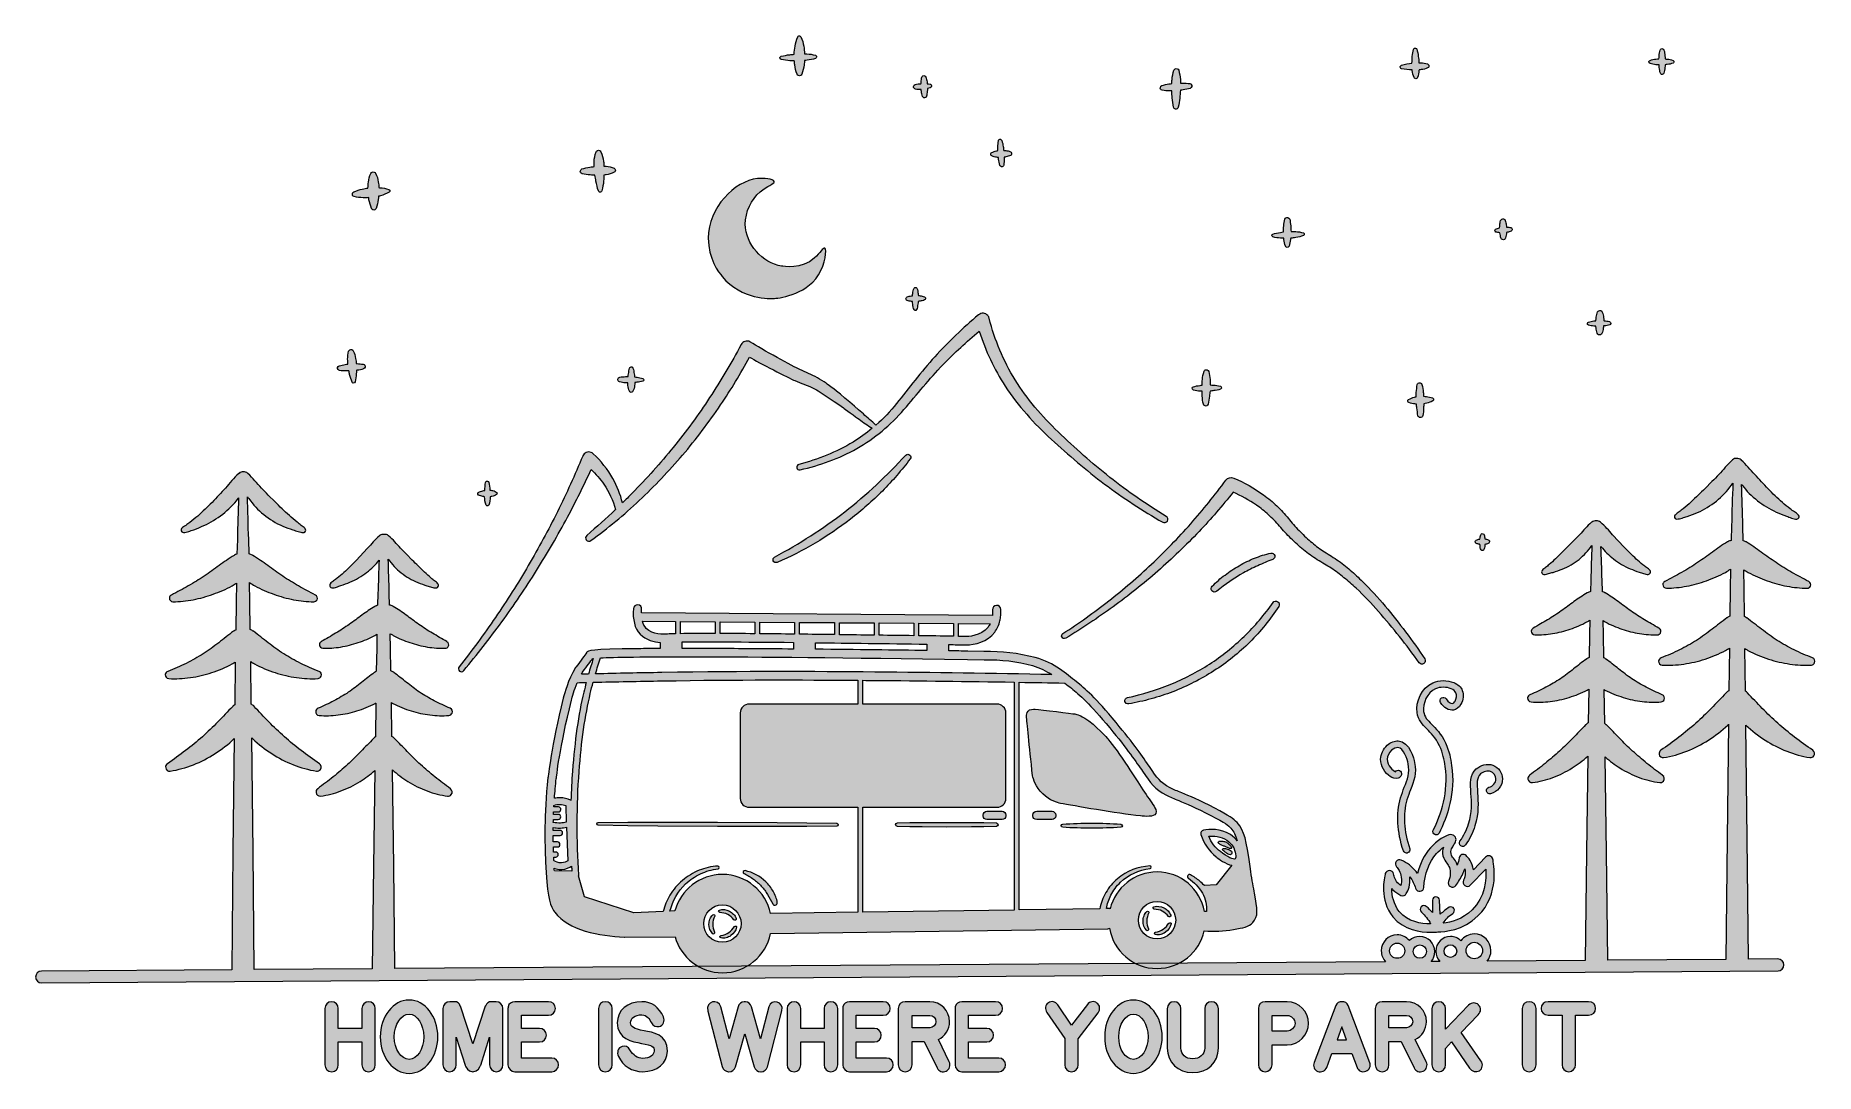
# Model space of a CAD drawing. Header units: inches. Extents: x 28 to 1096, y -772 to -150.
import ezdxf

# ---------------------------------------------------------------- set-up
doc = ezdxf.new("R2010")
doc.units = ezdxf.units.IN
doc.header["$MEASUREMENT"] = 0
doc.layers.add('Layer 8', color=7, linetype='Continuous')

# ---------------------------------------------------------------- blocks, each defined once
blk = doc.blocks.new('block 3')
at = {"layer": 'Layer 8', "lineweight": 0}
for points, knots in [([(758.7, -682), (756.3, -684.5), (753, -685.1), (747.2, -686.1), (741.4, -687.2), (735.5, -687.5), (729.6, -686.9), (726.7, -699.8), (715.1, -709.5), (701.3, -709.5), (687, -709.5), (675.1, -699), (672.8, -685.4), (672.5, -685.5), (672.2, -685.7), (671.8, -685.7), (671.8, -685.7), (469.4, -688.6), (469.4, -688.6), (466.6, -702), (454.7, -712.1), (440.5, -712.1), (427, -712.1), (415.5, -702.9), (412.1, -690.5), (412.1, -690.5), (381.8, -690.8), (381.8, -690.8), (381.8, -690.8), (381.7, -690.8), (381.7, -690.8), (381.7, -690.8), (381.6, -690.8), (381.6, -690.8), (366.9, -689.9), (347.8, -686.6), (340, -675.8), (339.4, -675.1), (338.9, -674.3), (338.9, -674.3), (336.7, -670.6), (335.2, -664.3), (334.4, -645.6), (333.9, -634), (333.3, -618.1), (335.8, -595), (335.8, -594.8), (337.9, -575.8), (345, -547.4), (345.9, -544), (347.6, -537), (352.4, -529), (352.5, -529), (352.5, -528.9), (352.6, -528.8), (355.6, -524.8), (358, -521.4), (358.9, -520.2), (358.9, -520.2), (359, -520), (359, -520), (360, -518.7), (360.6, -518), (390.1, -517.7), (394, -517.6), (398.4, -517.6), (403.2, -517.6), (403.2, -517.6), (403.2, -513.9), (403.2, -513.9), (399.5, -513.7), (394.6, -512.6), (391.1, -508.9), (387.8, -505.4), (386.5, -500.3), (387.1, -493.6), (387.2, -492.3), (388.4, -491.3), (389.8, -491.4), (391.1, -491.5), (392.2, -492.7), (392, -494.1), (392, -494.8), (391.9, -495.5), (391.9, -496.2), (391.9, -496.2), (602.5, -497.7), (602.5, -497.7), (602.6, -496.6), (602.6, -495.5), (602.5, -494.3), (602.5, -493), (603.5, -491.8), (604.9, -491.7), (606.3, -491.6), (607.5, -492.7), (607.5, -494.1), (607.7, -496.4), (607.5, -498.6), (607.1, -500.6), (607.1, -500.7), (607, -500.8), (607, -500.9), (606.4, -503.5), (605.4, -505.8), (603.9, -507.8), (599.5, -513.4), (592, -515.4), (586.7, -515.4), (586.6, -515.4), (586.5, -515.4), (586.4, -515.4), (583, -515.3), (579.7, -515.3), (576.4, -515.2), (576.4, -515.2), (576.4, -519), (576.4, -519), (580.6, -519), (584.4, -519.1), (587.7, -519.1), (587.7, -519.1), (597.4, -519.3), (597.4, -519.3), (608.4, -519.3), (617.9, -520.3), (628.2, -523), (639.9, -526.2), (647, -532.8), (652.9, -537.5), (658, -541.4), (664.4, -547.2), (676.7, -561.9), (687.4, -574.7), (693, -583), (696.7, -588.4), (701.5, -595.4), (703.2, -598), (709.1, -601.1), (711.3, -602.2), (713.4, -603.1), (716.2, -604.2), (720.6, -606), (726.6, -608.5), (735.9, -613.3), (744.8, -617.9), (747.1, -619.6), (749.3, -622), (754.1, -627.4), (754.8, -632.2), (757.1, -648.3), (757.1, -648.3), (757.6, -651.4), (757.6, -651.4), (758.3, -656.7), (759.2, -661), (759.8, -664.4), (761.5, -673.6), (762.4, -678.3), (758.7, -682)], [0, 0, 0, 0, 1, 1, 1, 2, 2, 2, 3, 3, 3, 4, 4, 4, 5, 5, 5, 6, 6, 6, 7, 7, 7, 8, 8, 8, 9, 9, 9, 10, 10, 10, 11, 11, 11, 12, 12, 12, 13, 13, 13, 14, 14, 14, 15, 15, 15, 16, 16, 16, 17, 17, 17, 18, 18, 18, 19, 19, 19, 20, 20, 20, 21, 21, 21, 22, 22, 22, 23, 23, 23, 24, 24, 24, 25, 25, 25, 26, 26, 26, 27, 27, 27, 28, 28, 28, 29, 29, 29, 30, 30, 30, 31, 31, 31, 32, 32, 32, 33, 33, 33, 34, 34, 34, 35, 35, 35, 36, 36, 36, 37, 37, 37, 38, 38, 38, 39, 39, 39, 40, 40, 40, 41, 41, 41, 42, 42, 42, 43, 43, 43, 44, 44, 44, 45, 45, 45, 46, 46, 46, 47, 47, 47, 48, 48, 48, 49, 49, 49, 50, 50, 50, 51, 51, 51, 52, 52, 52, 53, 53, 53, 53]), ([(407.5, -508.9), (408.7, -508.8), (410.3, -508.8), (412.3, -508.7), (412.3, -508.7), (412.3, -501.4), (412.3, -501.4), (412.3, -501.4), (392.5, -501.2), (392.5, -501.2), (393, -503), (393.7, -504.4), (394.8, -505.5), (398.5, -509.5), (405.3, -509), (407.5, -508.9)], [0, 0, 0, 0, 1, 1, 1, 2, 2, 2, 3, 3, 3, 4, 4, 4, 5, 5, 5, 5]), ([(415.3, -508.7), (420.5, -508.6), (427.5, -508.5), (436.2, -508.6), (436.2, -508.6), (436.2, -501.5), (436.2, -501.5), (436.2, -501.5), (415.3, -501.4), (415.3, -501.4), (415.3, -501.4), (415.3, -508.7), (415.3, -508.7)], [0, 0, 0, 0, 1, 1, 1, 2, 2, 2, 3, 3, 3, 4, 4, 4, 4]), ([(439.2, -508.6), (445.3, -508.6), (452.3, -508.6), (460, -508.7), (460, -508.7), (460, -501.7), (460, -501.7), (460, -501.7), (439.2, -501.6), (439.2, -501.6), (439.2, -501.6), (439.2, -508.6), (439.2, -508.6)], [0, 0, 0, 0, 1, 1, 1, 2, 2, 2, 3, 3, 3, 4, 4, 4, 4]), ([(463, -508.7), (469.4, -508.8), (476.4, -508.9), (483.8, -508.9), (483.8, -508.9), (483.8, -501.9), (483.8, -501.9), (483.8, -501.9), (463, -501.7), (463, -501.7), (463, -501.7), (463, -508.7), (463, -508.7)], [0, 0, 0, 0, 1, 1, 1, 2, 2, 2, 3, 3, 3, 4, 4, 4, 4]), ([(486.8, -509), (493.4, -509.1), (500.4, -509.1), (507.7, -509.2), (507.7, -509.2), (507.7, -502), (507.7, -502), (507.7, -502), (486.8, -501.9), (486.8, -501.9), (486.8, -501.9), (486.8, -509), (486.8, -509)], [0, 0, 0, 0, 1, 1, 1, 2, 2, 2, 3, 3, 3, 4, 4, 4, 4]), ([(510.7, -509.3), (517.3, -509.4), (524.3, -509.5), (531.5, -509.6), (531.5, -509.6), (531.5, -502.2), (531.5, -502.2), (531.5, -502.2), (510.7, -502.1), (510.7, -502.1), (510.7, -502.1), (510.7, -509.3), (510.7, -509.3)], [0, 0, 0, 0, 1, 1, 1, 2, 2, 2, 3, 3, 3, 4, 4, 4, 4]), ([(534.5, -509.6), (541.2, -509.7), (548.2, -509.8), (555.3, -509.9), (555.3, -509.9), (555.3, -502.4), (555.3, -502.4), (555.3, -502.4), (534.5, -502.2), (534.5, -502.2), (534.5, -502.2), (534.5, -509.6), (534.5, -509.6)], [0, 0, 0, 0, 1, 1, 1, 2, 2, 2, 3, 3, 3, 4, 4, 4, 4]), ([(558.3, -509.9), (565.1, -510), (572.1, -510.1), (579.2, -510.2), (579.2, -510.2), (579.2, -502.5), (579.2, -502.5), (579.2, -502.5), (558.3, -502.4), (558.3, -502.4), (558.3, -502.4), (558.3, -509.9), (558.3, -509.9)], [0, 0, 0, 0, 1, 1, 1, 2, 2, 2, 3, 3, 3, 4, 4, 4, 4]), ([(582.2, -510.3), (583.6, -510.3), (585.1, -510.3), (586.5, -510.4), (587.4, -510.4), (595.5, -510.3), (599.9, -504.7), (600.4, -504.1), (600.8, -503.4), (601.2, -502.7), (601.2, -502.7), (582.2, -502.6), (582.2, -502.6), (582.2, -502.6), (582.2, -510.3), (582.2, -510.3)], [0, 0, 0, 0, 1, 1, 1, 2, 2, 2, 3, 3, 3, 4, 4, 4, 5, 5, 5, 5]), ([(364.3, -532.8), (377.6, -532.4), (390.9, -532.2), (404.1, -532), (455.4, -531.1), (494.4, -531.4), (532, -531.7), (567, -532), (602.7, -532.5), (638.2, -533.2), (634.8, -531.2), (631.1, -529), (626.6, -527.8), (617.2, -525.2), (607.8, -524.2), (597.7, -524.3), (597.6, -524.3), (597.6, -524.3), (597.5, -524.3), (597.5, -524.3), (587.6, -524.1), (587.6, -524.1), (436.9, -522), (383, -522.3), (367.3, -523.2), (366.3, -526.4), (365.3, -529.6), (364.3, -532.8)], [0, 0, 0, 0, 1, 1, 1, 2, 2, 2, 3, 3, 3, 4, 4, 4, 5, 5, 5, 6, 6, 6, 7, 7, 7, 8, 8, 8, 9, 9, 9, 9]), ([(416.4, -517.5), (427.8, -517.5), (440.9, -517.6), (455.7, -517.7), (464.8, -517.7), (474, -517.8), (483.2, -517.9), (483.2, -517.9), (483.2, -513.9), (483.2, -513.9), (452, -513.6), (429, -513.5), (416.4, -513.6), (416.4, -513.6), (416.4, -517.5), (416.4, -517.5)], [0, 0, 0, 0, 1, 1, 1, 2, 2, 2, 3, 3, 3, 4, 4, 4, 5, 5, 5, 5]), ([(563.2, -518.8), (563.2, -518.8), (563.2, -515), (563.2, -515), (538.5, -514.6), (516.1, -514.3), (496.4, -514.1), (496.4, -514.1), (496.4, -518), (496.4, -518), (520.8, -518.3), (544.4, -518.5), (563.2, -518.8)], [0, 0, 0, 0, 1, 1, 1, 2, 2, 2, 3, 3, 3, 4, 4, 4, 4]), ([(355.9, -533), (357.3, -533), (358.7, -532.9), (360.1, -532.9), (361, -529.8), (362, -526.7), (363, -523.6), (362.8, -523.6), (362.7, -523.6), (362.6, -523.6), (361.5, -525.2), (359.3, -528.2), (356.6, -531.7), (356.4, -532.1), (356.1, -532.6), (355.9, -533)], [0, 0, 0, 0, 1, 1, 1, 2, 2, 2, 3, 3, 3, 4, 4, 4, 5, 5, 5, 5]), ([(350.5, -591.1), (351.9, -572.9), (354.1, -556.9), (357.3, -543.7), (357.8, -541.8), (358.3, -539.8), (358.8, -537.9), (357, -538), (355.2, -538), (353.4, -538.1), (351.4, -542.6), (350.4, -546.5), (349.9, -548.6), (342.8, -576.7), (340.8, -595.3), (340.8, -595.5), (340.3, -599.7), (340, -603.7), (339.7, -607.4), (340.8, -607.2), (342, -607), (343.2, -607.1), (345.3, -607.1), (347.4, -607.6), (349.3, -608.5), (349.4, -608.6), (349.5, -608.6), (349.6, -608.7), (349.8, -602.8), (350.1, -596.9), (350.5, -591.1)], [0, 0, 0, 0, 1, 1, 1, 2, 2, 2, 3, 3, 3, 4, 4, 4, 5, 5, 5, 6, 6, 6, 7, 7, 7, 8, 8, 8, 9, 9, 9, 10, 10, 10, 10]), ([(521.7, -536.6), (487.2, -536.4), (450.8, -536.2), (404.2, -537), (390.5, -537.2), (376.6, -537.5), (362.9, -537.8), (362.3, -540.1), (361.7, -542.3), (361.2, -544.6), (358.1, -557.6), (355.8, -573.4), (354.5, -591.4), (353, -611.7), (353, -632.6), (354.3, -653.5), (354.3, -653.7), (354.3, -653.9), (354.2, -654), (354.2, -654), (357.8, -666.6), (357.8, -666.6), (357.8, -666.6), (387.3, -676.1), (387.3, -676.1), (387.3, -676.1), (405, -675.3), (405, -675.3), (405.8, -671.9), (407.2, -668.6), (409, -665.6), (411, -662.2), (413.6, -659.2), (416.5, -656.7), (419.5, -654.1), (422.9, -652.1), (426.5, -650.6), (430.1, -649.2), (433.9, -648.3), (437.7, -648.1), (438.2, -648.1), (438.6, -648.4), (438.6, -648.9), (438.6, -649.3), (438.3, -649.7), (437.9, -649.7), (434.2, -650.1), (430.7, -651.2), (427.4, -652.7), (424.1, -654.2), (421, -656.3), (418.4, -658.8), (413.8, -663.2), (410.5, -669), (409, -675.1), (409, -675.1), (412, -675), (412, -675), (415.3, -662.4), (426.8, -653.1), (440.5, -653.1), (454.7, -653.1), (466.6, -663.2), (469.4, -676.6), (469.4, -676.6), (521.7, -675.8), (521.7, -675.8), (521.7, -675.8), (521.7, -612.8), (521.7, -612.8), (521.7, -612.8), (456.6, -612.8), (456.6, -612.8), (453.6, -612.8), (451.2, -610.4), (451.2, -607.5), (451.2, -607.5), (451.2, -556.2), (451.2, -556.2), (451.2, -553.3), (453.6, -550.9), (456.6, -550.9), (456.6, -550.9), (521.7, -550.9), (521.7, -550.9), (521.7, -550.9), (521.7, -536.6), (521.7, -536.6)], [0, 0, 0, 0, 1, 1, 1, 2, 2, 2, 3, 3, 3, 4, 4, 4, 5, 5, 5, 6, 6, 6, 7, 7, 7, 8, 8, 8, 9, 9, 9, 10, 10, 10, 11, 11, 11, 12, 12, 12, 13, 13, 13, 14, 14, 14, 15, 15, 15, 16, 16, 16, 17, 17, 17, 18, 18, 18, 19, 19, 19, 20, 20, 20, 21, 21, 21, 22, 22, 22, 23, 23, 23, 24, 24, 24, 25, 25, 25, 26, 26, 26, 27, 27, 27, 28, 28, 28, 29, 29, 29, 29]), ([(615.5, -537.7), (587.5, -537.3), (559.6, -536.9), (532, -536.7), (529.6, -536.7), (527.2, -536.7), (524.7, -536.6), (524.7, -536.6), (524.7, -550.9), (524.7, -550.9), (524.7, -550.9), (605.3, -550.9), (605.3, -550.9), (608.2, -550.9), (610.6, -553.3), (610.6, -556.2), (610.6, -556.2), (610.6, -607.5), (610.6, -607.5), (610.6, -610.4), (608.2, -612.8), (605.3, -612.8), (605.3, -612.8), (524.7, -612.8), (524.7, -612.8), (524.7, -612.8), (524.7, -675.8), (524.7, -675.8), (524.7, -675.8), (615.5, -674.5), (615.5, -674.5), (615.5, -674.5), (615.5, -537.7), (615.5, -537.7)], [0, 0, 0, 0, 1, 1, 1, 2, 2, 2, 3, 3, 3, 4, 4, 4, 5, 5, 5, 6, 6, 6, 7, 7, 7, 8, 8, 8, 9, 9, 9, 10, 10, 10, 11, 11, 11, 11]), ([(749.4, -633), (748.5, -629.5), (747.4, -627.4), (745.5, -625.3), (744.1, -623.7), (742.5, -622.3), (733.6, -617.7), (724.5, -613), (718.8, -610.7), (714.3, -608.8), (711.4, -607.6), (709.2, -606.7), (706.9, -605.5), (699.8, -601.9), (697.6, -598.5), (692.6, -591.2), (688.9, -585.9), (683.4, -577.7), (672.9, -565.2), (660.9, -550.7), (654.7, -545.2), (649.9, -541.4), (648.6, -540.4), (647.3, -539.4), (645.9, -538.3), (636.7, -538.1), (627.6, -538), (618.5, -537.8), (618.5, -537.8), (618.5, -674.4), (618.5, -674.4), (618.5, -674.4), (666.9, -673.7), (666.9, -673.7), (667.6, -670.3), (668.9, -667), (670.6, -664), (672.4, -660.9), (674.8, -658), (677.5, -655.7), (683, -651), (690, -648.3), (697, -648), (697.4, -647.9), (697.8, -648.3), (697.8, -648.7), (697.9, -649.1), (697.6, -649.5), (697.1, -649.5), (697.1, -649.5), (697.1, -649.5), (697.1, -649.5), (690.5, -650.3), (684.1, -653.2), (679.4, -657.8), (677, -660), (675, -662.7), (673.6, -665.6), (672.3, -668.2), (671.4, -670.9), (670.9, -673.6), (670.9, -673.6), (672.8, -673.6), (672.8, -673.6), (672.8, -673.6), (672.8, -673.6), (672.8, -673.6), (672.9, -673.6), (673.1, -673.6), (673.2, -673.7), (676.3, -661), (687.7, -651.6), (701.3, -651.6), (715.5, -651.6), (727.3, -661.8), (729.8, -675.3), (729.8, -675.3), (731, -675.3), (731, -675.3), (731.1, -673.5), (731, -671.6), (730.6, -669.8), (730.2, -667.9), (729.5, -666), (728.5, -664.3), (727.5, -662.6), (726.2, -660.9), (724.8, -659.4), (723.4, -657.9), (721.8, -656.6), (720.1, -655.4), (720.1, -655.4), (720.1, -655.4), (720.1, -655.4), (719.5, -655), (719.4, -654.2), (719.8, -653.7), (720.1, -653.2), (720.8, -653), (721.3, -653.3), (723.3, -654.4), (725.2, -655.6), (727, -657.1), (727.9, -657.9), (728.8, -658.8), (729.7, -659.7), (729.7, -659.7), (729.7, -659.7), (729.8, -659.7), (729.8, -659.7), (736.8, -659.4), (736.8, -659.4), (736.8, -659.4), (746.2, -647.6), (746.2, -647.6), (742.5, -646.9), (738.3, -643.8), (736.7, -642.5), (732.6, -639.2), (729.5, -634.6), (727.6, -629.2), (727.4, -628.6), (727.5, -628), (727.8, -627.5), (728.1, -627), (728.6, -626.7), (729.1, -626.6), (732.7, -625.9), (739.4, -625.4), (745.3, -629.2), (747.3, -630.5), (748.6, -631.9), (749.4, -633)], [0, 0, 0, 0, 1, 1, 1, 2, 2, 2, 3, 3, 3, 4, 4, 4, 5, 5, 5, 6, 6, 6, 7, 7, 7, 8, 8, 8, 9, 9, 9, 10, 10, 10, 11, 11, 11, 12, 12, 12, 13, 13, 13, 14, 14, 14, 15, 15, 15, 16, 16, 16, 17, 17, 17, 18, 18, 18, 19, 19, 19, 20, 20, 20, 21, 21, 21, 22, 22, 22, 23, 23, 23, 24, 24, 24, 25, 25, 25, 26, 26, 26, 27, 27, 27, 28, 28, 28, 29, 29, 29, 30, 30, 30, 31, 31, 31, 32, 32, 32, 33, 33, 33, 34, 34, 34, 35, 35, 35, 36, 36, 36, 37, 37, 37, 38, 38, 38, 39, 39, 39, 40, 40, 40, 41, 41, 41, 42, 42, 42, 43, 43, 43, 44, 44, 44, 44]), ([(339, -621.9), (340.4, -622.2), (341.9, -622.3), (343.3, -622.3), (344.5, -622.2), (345.7, -622), (346.8, -621.7), (346.8, -621.7), (346.5, -611.7), (346.5, -611.7), (345.4, -611.3), (344.3, -611.1), (343.1, -611.1), (341.8, -611), (340.6, -611.2), (339.4, -611.7), (339.4, -612), (339.4, -612.3), (339.4, -612.6), (339.4, -612.6), (342.1, -612.6), (342.1, -612.6), (342.9, -612.6), (343.6, -613.3), (343.5, -614.1), (343.5, -614.9), (342.9, -615.6), (342, -615.6), (342, -615.6), (342, -615.6), (342, -615.6), (342, -615.6), (339.2, -615.6), (339.2, -615.6), (339.2, -616.1), (339.2, -616.6), (339.2, -617.1), (339.2, -617.1), (342, -617.1), (342, -617.1), (342, -617.1), (342, -617.1), (342, -617.1), (342.8, -617.1), (343.5, -617.7), (343.5, -618.5), (343.5, -619.4), (342.8, -620), (342, -620.1), (342, -620.1), (339.1, -620.1), (339.1, -620.1), (339.1, -620.7), (339.1, -621.3), (339, -621.9)], [0, 0, 0, 0, 1, 1, 1, 2, 2, 2, 3, 3, 3, 4, 4, 4, 5, 5, 5, 6, 6, 6, 7, 7, 7, 8, 8, 8, 9, 9, 9, 10, 10, 10, 11, 11, 11, 12, 12, 12, 13, 13, 13, 14, 14, 14, 15, 15, 15, 16, 16, 16, 17, 17, 17, 18, 18, 18, 18]), ([(339.4, -644.7), (339.5, -644.8), (339.5, -644.8), (339.6, -644.9), (340.4, -645.4), (341.9, -646.2), (344, -646.1), (345.6, -646), (346.9, -645.4), (347.7, -644.9), (347.7, -644.9), (347, -624.7), (347, -624.7), (345.8, -625), (344.6, -625.2), (343.4, -625.3), (343.2, -625.3), (342.9, -625.3), (342.6, -625.3), (341.4, -625.3), (340.2, -625.1), (339, -624.9), (339, -625.5), (339, -626.1), (339, -626.7), (339, -626.7), (343.1, -626.7), (343.1, -626.7), (343.1, -626.7), (343.1, -626.7), (343.1, -626.7), (343.9, -626.7), (344.6, -627.3), (344.6, -628.2), (344.6, -629), (343.9, -629.7), (343.1, -629.7), (343.1, -629.7), (339, -629.7), (339, -629.7), (339, -631.1), (339, -632.4), (339, -633.6), (339, -633.6), (341.5, -633.6), (341.5, -633.6), (342.4, -633.6), (343, -634.2), (343, -635), (343.1, -635.9), (342.4, -636.5), (341.6, -636.6), (341.6, -636.6), (339.1, -636.6), (339.1, -636.6), (339.1, -637.7), (339.2, -638.7), (339.2, -639.7), (339.2, -639.7), (340.5, -639.7), (340.5, -639.7), (341.3, -639.6), (342, -640.3), (342, -641.1), (342, -642), (341.4, -642.6), (340.6, -642.7), (340.6, -642.7), (339.3, -642.7), (339.3, -642.7), (339.3, -643.4), (339.4, -644.1), (339.4, -644.7)], [0, 0, 0, 0, 1, 1, 1, 2, 2, 2, 3, 3, 3, 4, 4, 4, 5, 5, 5, 6, 6, 6, 7, 7, 7, 8, 8, 8, 9, 9, 9, 10, 10, 10, 11, 11, 11, 12, 12, 12, 13, 13, 13, 14, 14, 14, 15, 15, 15, 16, 16, 16, 17, 17, 17, 18, 18, 18, 19, 19, 19, 20, 20, 20, 21, 21, 21, 22, 22, 22, 23, 23, 23, 24, 24, 24, 24]), ([(746.6, -635.9), (746.2, -635.2), (745.1, -633.9), (743.1, -632.6), (739.5, -630.2), (735.3, -629.9), (732.3, -630.2), (733.9, -633.9), (736.3, -637.1), (739.3, -639.4), (743.4, -642.8), (747.5, -644.3), (748.2, -643.7), (748.9, -643.1), (748.7, -639.2), (746.6, -635.9)], [0, 0, 0, 0, 1, 1, 1, 2, 2, 2, 3, 3, 3, 4, 4, 4, 5, 5, 5, 5]), ([(350.2, -651.1), (350.1, -650.1), (350, -649.1), (350, -648.1), (348.7, -649), (346.7, -650), (344.1, -650.1), (344, -650.1), (343.8, -650.1), (343.7, -650.1), (342.1, -650.1), (340.7, -649.8), (339.6, -649.3), (339.6, -649.9), (339.6, -650.5), (339.7, -651), (339.7, -651), (350.2, -651.1), (350.2, -651.1)], [0, 0, 0, 0, 1, 1, 1, 2, 2, 2, 3, 3, 3, 4, 4, 4, 5, 5, 5, 6, 6, 6, 6]), ([(451.7, -682.6), (451.7, -676.4), (446.7, -671.3), (440.5, -671.3), (434.3, -671.3), (429.3, -676.4), (429.3, -682.6), (429.3, -688.8), (434.3, -693.8), (440.5, -693.8), (446.7, -693.8), (451.7, -688.8), (451.7, -682.6)], [0, 0, 0, 0, 1, 1, 1, 2, 2, 2, 3, 3, 3, 4, 4, 4, 4]), ([(712.5, -680.5), (712.5, -674.3), (707.5, -669.3), (701.3, -669.3), (695.1, -669.3), (690.1, -674.3), (690.1, -680.5), (690.1, -686.7), (695.1, -691.8), (701.3, -691.8), (707.5, -691.8), (712.5, -686.7), (712.5, -680.5)], [0, 0, 0, 0, 1, 1, 1, 2, 2, 2, 3, 3, 3, 4, 4, 4, 4])]:
    blk.add_open_spline(points, degree=3, knots=knots, dxfattribs=at)
blk = doc.blocks.new('block 2')
at = {"layer": 'Layer 8', "lineweight": 0}
for points, knots in [([(683.7, -588.3), (679.3, -581.3), (675.1, -575.8), (671.7, -571.8), (671.7, -571.8), (664.7, -563.4), (657.9, -559.3), (657.3, -559), (655.3, -557.9), (655, -557.7), (653.7, -557.1), (652.6, -557), (651.9, -556.8), (651, -556.7), (631.4, -554.1), (628.2, -554), (627, -553.9), (625, -553.9), (623.9, -555.1), (623, -556.2), (623, -557.6), (623, -558.2), (623.2, -561.6), (624.6, -575.3), (626.6, -593.9), (627, -595.8), (628.4, -600.6), (632.7, -604.8), (636.9, -608.8), (641.5, -610.1), (643.4, -610.5), (650.8, -611.8), (677.6, -616.6), (691.3, -618), (694.1, -618.3), (699.5, -618.8), (700.6, -616.5), (701.3, -615), (700, -613.1), (699.5, -612.2), (696, -607.1), (690.6, -598.8), (683.7, -588.3)], [0, 0, 0, 0, 1, 1, 1, 2, 2, 2, 3, 3, 3, 4, 4, 4, 5, 5, 5, 6, 6, 6, 7, 7, 7, 8, 8, 8, 9, 9, 9, 10, 10, 10, 11, 11, 11, 12, 12, 12, 13, 13, 13, 14, 14, 14, 14]), ([(608.3, -615.2), (608.3, -615.2), (599.2, -615.2), (599.2, -615.2), (597.9, -615.2), (596.9, -616.2), (596.9, -617.5), (596.9, -617.5), (596.9, -618), (596.9, -618), (596.9, -619.2), (597.9, -620.2), (599.2, -620.2), (599.2, -620.2), (608.3, -620.2), (608.3, -620.2), (609.6, -620.2), (610.6, -619.2), (610.6, -618), (610.6, -618), (610.6, -617.5), (610.6, -617.5), (610.6, -616.2), (609.6, -615.2), (608.3, -615.2)], [0, 0, 0, 0, 1, 1, 1, 2, 2, 2, 3, 3, 3, 4, 4, 4, 5, 5, 5, 6, 6, 6, 7, 7, 7, 8, 8, 8, 8]), ([(638.3, -615.2), (638.3, -615.2), (629.1, -615.2), (629.1, -615.2), (627.8, -615.2), (626.8, -616.2), (626.8, -617.5), (626.8, -617.5), (626.8, -618), (626.8, -618), (626.8, -619.2), (627.8, -620.2), (629.1, -620.2), (629.1, -620.2), (638.3, -620.2), (638.3, -620.2), (639.5, -620.2), (640.5, -619.2), (640.5, -618), (640.5, -618), (640.5, -617.5), (640.5, -617.5), (640.5, -616.2), (639.5, -615.2), (638.3, -615.2)], [0, 0, 0, 0, 1, 1, 1, 2, 2, 2, 3, 3, 3, 4, 4, 4, 5, 5, 5, 6, 6, 6, 7, 7, 7, 8, 8, 8, 8]), ([(401.7, -621.7), (401.7, -621.7), (383.8, -621.8), (383.8, -621.8), (383.8, -621.8), (365.9, -621.9), (365.9, -621.9), (365.4, -622), (365.1, -622.3), (365.1, -622.7), (365.1, -623.2), (365.4, -623.6), (365.9, -623.6), (365.9, -623.6), (383.8, -623.9), (383.8, -623.9), (383.8, -623.9), (401.7, -624.1), (401.7, -624.1), (401.7, -624.1), (437.5, -624.4), (437.5, -624.4), (437.5, -624.4), (473.3, -624.4), (473.3, -624.4), (473.3, -624.4), (491.2, -624.3), (491.2, -624.3), (491.2, -624.3), (509.1, -624.2), (509.1, -624.2), (509.6, -624.2), (510, -623.8), (510, -623.3), (510, -622.8), (509.6, -622.4), (509.1, -622.4), (509.1, -622.4), (491.2, -622.1), (491.2, -622.1), (491.2, -622.1), (473.3, -621.9), (473.3, -621.9), (473.3, -621.9), (437.5, -621.7), (437.5, -621.7), (437.5, -621.7), (401.7, -621.7), (401.7, -621.7)], [0, 0, 0, 0, 1, 1, 1, 2, 2, 2, 3, 3, 3, 4, 4, 4, 5, 5, 5, 6, 6, 6, 7, 7, 7, 8, 8, 8, 9, 9, 9, 10, 10, 10, 11, 11, 11, 12, 12, 12, 13, 13, 13, 14, 14, 14, 15, 15, 15, 16, 16, 16, 16]), ([(604.9, -622.2), (604.9, -622.2), (597.4, -622), (597.4, -622), (597.4, -622), (590, -621.9), (590, -621.9), (590, -621.9), (575.2, -621.9), (575.2, -621.9), (575.2, -621.9), (560.3, -621.9), (560.3, -621.9), (560.3, -621.9), (552.9, -622), (552.9, -622), (552.9, -622), (545.5, -622.2), (545.5, -622.2), (544.9, -622.2), (544.4, -622.7), (544.4, -623.2), (544.4, -623.8), (544.9, -624.3), (545.5, -624.3), (545.5, -624.3), (552.9, -624.5), (552.9, -624.5), (552.9, -624.5), (560.3, -624.6), (560.3, -624.6), (560.3, -624.6), (575.2, -624.7), (575.2, -624.7), (575.2, -624.7), (590, -624.6), (590, -624.6), (590, -624.6), (597.4, -624.5), (597.4, -624.5), (597.4, -624.5), (604.9, -624.3), (604.9, -624.3), (605.4, -624.3), (605.9, -623.9), (605.9, -623.3), (605.9, -622.7), (605.5, -622.2), (604.9, -622.2)], [0, 0, 0, 0, 1, 1, 1, 2, 2, 2, 3, 3, 3, 4, 4, 4, 5, 5, 5, 6, 6, 6, 7, 7, 7, 8, 8, 8, 9, 9, 9, 10, 10, 10, 11, 11, 11, 12, 12, 12, 13, 13, 13, 14, 14, 14, 15, 15, 15, 16, 16, 16, 16]), ([(679.6, -622.9), (673.8, -622.5), (668, -622.4), (662.1, -622.3), (656.3, -622.4), (650.5, -622.5), (644.7, -622.9), (644.2, -622.9), (643.9, -623.3), (643.8, -623.8), (643.8, -624.3), (644.2, -624.8), (644.7, -624.8), (650.5, -625.2), (656.3, -625.3), (662.1, -625.4), (668, -625.3), (673.8, -625.2), (679.6, -624.8), (680, -624.8), (680.4, -624.4), (680.5, -623.9), (680.5, -623.4), (680.1, -623), (679.6, -622.9)], [0, 0, 0, 0, 1, 1, 1, 2, 2, 2, 3, 3, 3, 4, 4, 4, 5, 5, 5, 6, 6, 6, 7, 7, 7, 8, 8, 8, 8]), ([(705.4, -673.1), (703.6, -672.2), (701.4, -671.9), (699.4, -672.5), (699.1, -672.6), (698.9, -672.8), (698.9, -673.1), (698.9, -673.5), (699.2, -673.9), (699.6, -673.9), (699.6, -673.9), (699.6, -673.9), (699.6, -673.9), (701.3, -674), (703, -674.3), (704.4, -675.1), (705.9, -675.9), (707.1, -677), (708.2, -678.3), (708.2, -678.3), (708.2, -678.3), (708.2, -678.3), (708.4, -678.6), (708.7, -678.7), (709, -678.6), (709.5, -678.4), (709.7, -678), (709.5, -677.6), (709.2, -676.6), (708.6, -675.7), (707.9, -675), (707.2, -674.2), (706.4, -673.6), (705.4, -673.1)], [0, 0, 0, 0, 1, 1, 1, 2, 2, 2, 3, 3, 3, 4, 4, 4, 5, 5, 5, 6, 6, 6, 7, 7, 7, 8, 8, 8, 9, 9, 9, 10, 10, 10, 11, 11, 11, 11]), ([(434.7, -677.3), (433.9, -678.1), (433.4, -678.9), (433, -679.9), (432.6, -680.9), (432.5, -681.9), (432.4, -683), (432.4, -685.1), (433.2, -687.1), (434.6, -688.6), (434.8, -688.8), (435.1, -688.9), (435.4, -688.8), (435.7, -688.6), (435.9, -688.2), (435.7, -687.9), (435.7, -687.9), (435.7, -687.8), (435.7, -687.8), (435, -686.2), (434.7, -684.6), (434.7, -683), (434.7, -681.4), (435.2, -679.8), (435.9, -678.2), (435.9, -678.2), (435.9, -678.2), (435.9, -678.2), (436.1, -677.9), (436, -677.5), (435.8, -677.3), (435.4, -677), (435, -677), (434.7, -677.3)], [0, 0, 0, 0, 1, 1, 1, 2, 2, 2, 3, 3, 3, 4, 4, 4, 5, 5, 5, 6, 6, 6, 7, 7, 7, 8, 8, 8, 9, 9, 9, 10, 10, 10, 11, 11, 11, 11]), ([(444.7, -675.1), (442.8, -674.1), (440.6, -673.9), (438.7, -674.5), (438.4, -674.6), (438.2, -674.8), (438.2, -675.1), (438.2, -675.5), (438.5, -675.8), (438.9, -675.9), (438.9, -675.9), (438.9, -675.9), (438.9, -675.9), (440.6, -676), (442.2, -676.3), (443.7, -677.1), (445.1, -677.8), (446.4, -679), (447.4, -680.3), (447.4, -680.3), (447.4, -680.3), (447.4, -680.3), (447.7, -680.6), (448, -680.7), (448.3, -680.6), (448.7, -680.4), (448.9, -680), (448.8, -679.6), (448.4, -678.6), (447.9, -677.7), (447.2, -677), (446.5, -676.2), (445.6, -675.6), (444.7, -675.1)], [0, 0, 0, 0, 1, 1, 1, 2, 2, 2, 3, 3, 3, 4, 4, 4, 5, 5, 5, 6, 6, 6, 7, 7, 7, 8, 8, 8, 9, 9, 9, 10, 10, 10, 11, 11, 11, 11]), ([(695.1, -675.3), (694.4, -676.1), (693.8, -676.9), (693.5, -677.9), (693.1, -678.9), (692.9, -679.9), (692.9, -681), (692.9, -683.1), (693.6, -685.1), (695, -686.6), (695.2, -686.8), (695.6, -686.9), (695.8, -686.8), (696.2, -686.6), (696.4, -686.2), (696.2, -685.9), (696.2, -685.9), (696.2, -685.8), (696.2, -685.8), (695.5, -684.3), (695.1, -682.6), (695.2, -681), (695.2, -679.4), (695.6, -677.8), (696.4, -676.2), (696.4, -676.2), (696.4, -676.2), (696.4, -676.2), (696.5, -675.9), (696.5, -675.5), (696.2, -675.3), (695.9, -675), (695.4, -675), (695.1, -675.3)], [0, 0, 0, 0, 1, 1, 1, 2, 2, 2, 3, 3, 3, 4, 4, 4, 5, 5, 5, 6, 6, 6, 7, 7, 7, 8, 8, 8, 9, 9, 9, 10, 10, 10, 11, 11, 11, 11]), ([(708.5, -682.3), (708.5, -682.3), (708.4, -682.3), (708.4, -682.3), (707.5, -683.8), (706.4, -685), (705, -685.9), (703.7, -686.8), (702.1, -687.4), (700.4, -687.7), (700.4, -687.7), (700.4, -687.7), (700.4, -687.7), (700.1, -687.7), (699.8, -688), (699.8, -688.3), (699.7, -688.8), (700, -689.2), (700.4, -689.2), (701.4, -689.4), (702.5, -689.3), (703.5, -689.1), (704.5, -688.8), (705.5, -688.4), (706.3, -687.8), (708, -686.6), (709.3, -684.8), (709.7, -682.8), (709.8, -682.5), (709.7, -682.2), (709.4, -682.1), (709.1, -681.9), (708.7, -682), (708.5, -682.3)], [0, 0, 0, 0, 1, 1, 1, 2, 2, 2, 3, 3, 3, 4, 4, 4, 5, 5, 5, 6, 6, 6, 7, 7, 7, 8, 8, 8, 9, 9, 9, 10, 10, 10, 11, 11, 11, 11]), ([(447.7, -684.3), (447.7, -684.3), (447.7, -684.3), (447.7, -684.3), (446.8, -685.8), (445.7, -687), (444.3, -687.9), (443, -688.8), (441.4, -689.4), (439.7, -689.7), (439.7, -689.7), (439.7, -689.7), (439.7, -689.7), (439.4, -689.7), (439.1, -690), (439, -690.3), (439, -690.8), (439.3, -691.2), (439.7, -691.2), (440.7, -691.4), (441.7, -691.3), (442.8, -691.1), (443.8, -690.8), (444.7, -690.4), (445.6, -689.8), (447.3, -688.6), (448.6, -686.8), (449, -684.8), (449.1, -684.5), (449, -684.2), (448.7, -684.1), (448.4, -683.9), (447.9, -684), (447.7, -684.3)], [0, 0, 0, 0, 1, 1, 1, 2, 2, 2, 3, 3, 3, 4, 4, 4, 5, 5, 5, 6, 6, 6, 7, 7, 7, 8, 8, 8, 9, 9, 9, 10, 10, 10, 11, 11, 11, 11])]:
    blk.add_open_spline(points, degree=3, knots=knots, dxfattribs=at)
at = {"layer": 'Layer 8'}
blk.add_blockref('block 3', (0, 0), dxfattribs=at)

msp = doc.modelspace()

# ---------------------------------------------------------------- hatches: boundary and pattern name
at = {"layer": 'Layer 8', "true_color": 0x231f20}
h = msp.add_hatch(color=250, dxfattribs=at)
h.dxf.hatch_style = 2
edge = h.paths.add_edge_path()
edge.add_spline(control_points=[(495.6, -283.5), (499.2, -280.2), (500.9, -277), (501.9, -277.5), (503.3, -278.1), (502.4, -286.8), (498.1, -293.5), (490.1, -306.2), (473.1, -307.5), (471.3, -307.6), (469.5, -307.7), (452, -308.5), (440.4, -294.5), (438.4, -292.1), (431.9, -283.6), (432, -271.5), (432.1, -253), (447.8, -237.2), (461.5, -235.7), (465.2, -235.3), (471.2, -235.7), (471.6, -237.4), (471.9, -238.9), (467.2, -240.1), (463.1, -243.6), (457.8, -248.2), (454.2, -255.8), (454.2, -263.1), (454.4, -275.1), (464.5, -286.3), (476, -288.2), (476.8, -288.4), (488.2, -290.2), (495.6, -283.5)], knot_values=[0, 0, 0, 0, 1, 1, 1, 2, 2, 2, 3, 3, 3, 4, 4, 4, 5, 5, 5, 6, 6, 6, 7, 7, 7, 8, 8, 8, 9, 9, 9, 10, 10, 10, 11, 11, 11, 11], degree=3, periodic=1)
edge = h.paths.add_edge_path()
edge.add_spline(control_points=[(240.4, -242.3), (238.5, -241.6), (236.7, -241.3), (235, -241.2), (234.7, -241.2), (234.5, -241.1), (234.3, -241.1), (234.3, -240), (234.2, -238.9), (234, -237.7), (233.7, -236), (233.3, -234.2), (232.4, -232.5), (232.2, -232.2), (232, -232), (231.6, -231.8), (230.8, -231.4), (229.9, -231.8), (229.5, -232.6), (228.7, -234.3), (228.3, -236.1), (228.1, -237.8), (227.9, -239), (227.8, -240.2), (227.8, -241.4), (226.7, -241.6), (225.5, -241.7), (224.4, -242), (222.7, -242.4), (221, -242.9), (219.3, -243.7), (218.9, -243.9), (218.6, -244.2), (218.5, -244.7), (218.2, -245.5), (218.7, -246.3), (219.5, -246.5), (221.3, -247), (223.1, -247.1), (224.9, -247.2), (226, -247.2), (227.2, -247.2), (228.3, -247.1), (228.3, -247.5), (228.4, -247.9), (228.4, -248.4), (228.8, -250.1), (229.2, -251.9), (229.9, -253.6), (230, -254), (230.3, -254.3), (230.8, -254.5), (231.5, -254.8), (232.4, -254.3), (232.7, -253.6), (233.3, -251.8), (233.7, -250), (234, -248.3), (234, -247.6), (234.1, -246.9), (234.2, -246.3), (234.6, -246.2), (235, -246.1), (235.4, -246), (237.1, -245.5), (238.9, -244.8), (240.5, -243.8), (240.7, -243.7), (240.8, -243.6), (240.9, -243.4), (241.1, -242.9), (240.8, -242.4), (240.4, -242.3)], knot_values=[0, 0, 0, 0, 1, 1, 1, 2, 2, 2, 3, 3, 3, 4, 4, 4, 5, 5, 5, 6, 6, 6, 7, 7, 7, 8, 8, 8, 9, 9, 9, 10, 10, 10, 11, 11, 11, 12, 12, 12, 13, 13, 13, 14, 14, 14, 15, 15, 15, 16, 16, 16, 17, 17, 17, 18, 18, 18, 19, 19, 19, 20, 20, 20, 21, 21, 21, 22, 22, 22, 23, 23, 23, 24, 24, 24, 24], degree=3, periodic=1)
edge = h.paths.add_edge_path()
edge.add_spline(control_points=[(224.9, -347.1), (223.7, -346.8), (222.5, -346.8), (221.3, -346.7), (221.1, -346.7), (221, -346.7), (220.8, -346.7), (220.7, -345.7), (220.6, -344.6), (220.4, -343.6), (220.1, -342.1), (219.8, -340.5), (219, -339), (218.8, -338.7), (218.5, -338.4), (218.1, -338.3), (217.3, -338), (216.4, -338.5), (216.2, -339.3), (215.7, -340.9), (215.6, -342.5), (215.6, -344), (215.6, -345), (215.7, -346), (215.7, -347), (215.2, -347), (214.7, -347.1), (214.1, -347.2), (212.9, -347.4), (211.8, -347.6), (210.6, -348), (210.1, -348.1), (209.7, -348.5), (209.6, -349.1), (209.4, -349.9), (210, -350.6), (210.7, -350.8), (212, -351), (213.2, -351.1), (214.4, -351.1), (215, -351.1), (215.7, -351.1), (216.3, -351.1), (216.5, -351.8), (216.6, -352.6), (216.8, -353.3), (217.2, -354.8), (217.6, -356.3), (218.3, -357.8), (218.4, -358.1), (218.7, -358.3), (219, -358.4), (219.5, -358.5), (220, -358.2), (220.1, -357.7), (220.5, -356.1), (220.7, -354.5), (220.8, -352.9), (220.9, -352.2), (220.9, -351.5), (220.9, -350.8), (221.1, -350.7), (221.3, -350.7), (221.5, -350.7), (222.7, -350.5), (223.9, -350.3), (225.1, -349.9), (225.6, -349.8), (226, -349.3), (226.1, -348.8), (226.2, -348), (225.7, -347.2), (224.9, -347.1)], knot_values=[0, 0, 0, 0, 1, 1, 1, 2, 2, 2, 3, 3, 3, 4, 4, 4, 5, 5, 5, 6, 6, 6, 7, 7, 7, 8, 8, 8, 9, 9, 9, 10, 10, 10, 11, 11, 11, 12, 12, 12, 13, 13, 13, 14, 14, 14, 15, 15, 15, 16, 16, 16, 17, 17, 17, 18, 18, 18, 19, 19, 19, 20, 20, 20, 21, 21, 21, 22, 22, 22, 23, 23, 23, 24, 24, 24, 24], degree=3, periodic=1)
edge = h.paths.add_edge_path()
edge.add_spline(control_points=[(304.8, -423.7), (303.9, -423.1), (303, -422.9), (302.1, -422.7), (301.7, -422.6), (301.4, -422.6), (301, -422.6), (300.9, -421), (300.7, -419.5), (300.4, -417.9), (300.3, -417.5), (300, -417.2), (299.6, -417.1), (299, -417), (298.5, -417.4), (298.4, -417.9), (298.1, -419.5), (297.9, -421.1), (297.9, -422.7), (297.5, -422.8), (297.1, -422.9), (296.7, -423), (295.8, -423.2), (294.9, -423.5), (294, -424), (293.9, -424.1), (293.8, -424.2), (293.7, -424.4), (293.5, -424.8), (293.7, -425.3), (294.1, -425.5), (295, -426), (295.9, -426.2), (296.8, -426.4), (297.1, -426.4), (297.5, -426.5), (297.8, -426.5), (297.8, -428.2), (298, -429.9), (298.7, -431.6), (298.8, -431.8), (298.9, -431.9), (299.1, -432), (299.6, -432.2), (300.1, -432), (300.3, -431.6), (301, -429.9), (301.1, -428.2), (301.1, -426.5), (301.5, -426.5), (301.8, -426.4), (302.2, -426.3), (303.1, -426.1), (304, -425.8), (304.9, -425.2), (305, -425.1), (305.1, -425), (305.1, -424.9), (305.4, -424.5), (305.3, -424), (304.8, -423.7)], knot_values=[0, 0, 0, 0, 1, 1, 1, 2, 2, 2, 3, 3, 3, 4, 4, 4, 5, 5, 5, 6, 6, 6, 7, 7, 7, 8, 8, 8, 9, 9, 9, 10, 10, 10, 11, 11, 11, 12, 12, 12, 13, 13, 13, 14, 14, 14, 15, 15, 15, 16, 16, 16, 17, 17, 17, 18, 18, 18, 19, 19, 19, 20, 20, 20, 20], degree=3, periodic=1)
edge = h.paths.add_edge_path()
edge.add_spline(control_points=[(392.7, -355.6), (391.6, -355.2), (390.4, -355), (389.3, -354.8), (388.7, -354.8), (388.2, -354.7), (387.7, -354.6), (387.7, -354), (387.6, -353.4), (387.5, -352.8), (387.4, -351.7), (387.2, -350.5), (386.8, -349.4), (386.7, -349), (386.5, -348.7), (386.1, -348.6), (385.6, -348.5), (385, -348.8), (384.8, -349.4), (384.4, -350.5), (384.3, -351.7), (384.1, -352.8), (384, -353.4), (384, -353.9), (383.9, -354.4), (383.4, -354.4), (382.9, -354.4), (382.3, -354.5), (381.2, -354.5), (380, -354.6), (378.9, -354.9), (378.3, -355), (377.9, -355.4), (377.8, -356), (377.6, -356.8), (378.1, -357.5), (378.8, -357.7), (380, -358), (381.1, -358.2), (382.3, -358.2), (382.8, -358.3), (383.3, -358.3), (383.7, -358.3), (383.8, -358.8), (383.8, -359.3), (383.8, -359.8), (384, -361), (384.2, -362.1), (384.8, -363.3), (384.9, -363.5), (385.1, -363.7), (385.3, -363.8), (385.9, -364.1), (386.5, -363.8), (386.8, -363.3), (387.4, -362.1), (387.7, -361), (387.8, -359.8), (387.9, -359.2), (387.9, -358.7), (387.9, -358.1), (388.3, -358), (388.8, -358), (389.2, -357.9), (390.4, -357.8), (391.6, -357.6), (392.7, -357.2), (393, -357.1), (393.2, -356.9), (393.3, -356.7), (393.4, -356.2), (393.2, -355.7), (392.7, -355.6)], knot_values=[0, 0, 0, 0, 1, 1, 1, 2, 2, 2, 3, 3, 3, 4, 4, 4, 5, 5, 5, 6, 6, 6, 7, 7, 7, 8, 8, 8, 9, 9, 9, 10, 10, 10, 11, 11, 11, 12, 12, 12, 13, 13, 13, 14, 14, 14, 15, 15, 15, 16, 16, 16, 17, 17, 17, 18, 18, 18, 19, 19, 19, 20, 20, 20, 21, 21, 21, 22, 22, 22, 23, 23, 23, 24, 24, 24, 24], degree=3, periodic=1)
edge = h.paths.add_edge_path()
edge.add_spline(control_points=[(375.5, -229.5), (373.9, -228.8), (372.3, -228.5), (370.7, -228.3), (370.2, -228.2), (369.8, -228.2), (369.4, -228.2), (369.4, -227.3), (369.3, -226.3), (369.2, -225.4), (368.9, -223.4), (368.5, -221.5), (367.5, -219.6), (367.4, -219.2), (367.1, -219), (366.7, -218.8), (365.9, -218.5), (365, -218.9), (364.7, -219.7), (363.9, -221.7), (363.6, -223.6), (363.5, -225.6), (363.5, -226.6), (363.5, -227.5), (363.5, -228.5), (362.7, -228.6), (361.9, -228.7), (361, -228.8), (359.4, -229.1), (357.8, -229.4), (356.2, -229.9), (355.8, -230.1), (355.4, -230.5), (355.3, -231), (355, -231.7), (355.5, -232.6), (356.3, -232.8), (357.9, -233.2), (359.6, -233.4), (361.2, -233.5), (362.1, -233.6), (363.1, -233.6), (364, -233.7), (364.2, -234.9), (364.4, -236.1), (364.6, -237.3), (365, -239.2), (365.4, -241.2), (366.1, -243.1), (366.2, -243.4), (366.5, -243.7), (366.8, -243.8), (367.4, -244), (368.1, -243.6), (368.2, -243), (368.7, -241), (369, -239.1), (369.2, -237.1), (369.3, -235.9), (369.4, -234.7), (369.4, -233.6), (369.9, -233.5), (370.4, -233.5), (370.8, -233.4), (372.4, -233.1), (374, -232.7), (375.6, -231.8), (375.8, -231.7), (376, -231.5), (376.1, -231.2), (376.4, -230.6), (376.2, -229.8), (375.5, -229.5)], knot_values=[0, 0, 0, 0, 1, 1, 1, 2, 2, 2, 3, 3, 3, 4, 4, 4, 5, 5, 5, 6, 6, 6, 7, 7, 7, 8, 8, 8, 9, 9, 9, 10, 10, 10, 11, 11, 11, 12, 12, 12, 13, 13, 13, 14, 14, 14, 15, 15, 15, 16, 16, 16, 17, 17, 17, 18, 18, 18, 19, 19, 19, 20, 20, 20, 21, 21, 21, 22, 22, 22, 23, 23, 23, 24, 24, 24, 24], degree=3, periodic=1)
edge = h.paths.add_edge_path()
edge.add_spline(control_points=[(561.7, -306.6), (560.8, -306.2), (559.9, -306.1), (559.1, -306), (558.7, -305.9), (558.4, -305.9), (558.1, -305.9), (558.1, -305.5), (558, -305.1), (558, -304.7), (557.8, -303.7), (557.6, -302.6), (557.2, -301.5), (557.1, -301.3), (556.9, -301.1), (556.7, -301), (556.2, -300.8), (555.7, -301), (555.5, -301.5), (555, -302.6), (554.8, -303.6), (554.7, -304.7), (554.6, -305.1), (554.6, -305.5), (554.5, -306), (554.3, -306), (554.1, -306), (553.9, -306), (553, -306.2), (552.1, -306.4), (551.3, -306.7), (551, -306.8), (550.8, -307.1), (550.7, -307.4), (550.4, -307.9), (550.7, -308.6), (551.3, -308.8), (552.2, -309.1), (553.1, -309.3), (553.9, -309.4), (554.1, -309.4), (554.3, -309.4), (554.6, -309.4), (554.6, -310), (554.7, -310.6), (554.7, -311.1), (554.9, -312.2), (555.1, -313.3), (555.5, -314.3), (555.6, -314.5), (555.8, -314.7), (556, -314.8), (556.4, -314.9), (556.8, -314.7), (557, -314.3), (557.4, -313.3), (557.6, -312.2), (557.8, -311.1), (557.9, -310.6), (558, -310), (558, -309.4), (558.4, -309.3), (558.8, -309.3), (559.1, -309.2), (560, -309.1), (560.9, -308.9), (561.7, -308.5), (562, -308.4), (562.2, -308.2), (562.3, -307.9), (562.5, -307.4), (562.2, -306.8), (561.7, -306.6)], knot_values=[0, 0, 0, 0, 1, 1, 1, 2, 2, 2, 3, 3, 3, 4, 4, 4, 5, 5, 5, 6, 6, 6, 7, 7, 7, 8, 8, 8, 9, 9, 9, 10, 10, 10, 11, 11, 11, 12, 12, 12, 13, 13, 13, 14, 14, 14, 15, 15, 15, 16, 16, 16, 17, 17, 17, 18, 18, 18, 19, 19, 19, 20, 20, 20, 21, 21, 21, 22, 22, 22, 23, 23, 23, 24, 24, 24, 24], degree=3, periodic=1)
edge = h.paths.add_edge_path()
edge.add_spline(control_points=[(613.3, -219.6), (612.4, -219.2), (611.4, -219), (610.5, -218.9), (610.1, -218.8), (609.7, -218.8), (609.3, -218.8), (609.2, -218), (609.1, -217.3), (609, -216.5), (608.8, -215.3), (608.6, -214.1), (608.2, -212.9), (608.1, -212.5), (607.7, -212.2), (607.3, -212.1), (606.7, -212), (606.2, -212.4), (606.1, -213), (605.9, -214.3), (605.8, -215.5), (605.8, -216.8), (605.8, -217.5), (605.8, -218.2), (605.8, -218.9), (605.5, -219), (605.2, -219), (604.9, -219.1), (604, -219.3), (603, -219.6), (602.1, -220.1), (601.9, -220.2), (601.7, -220.4), (601.6, -220.6), (601.4, -221.2), (601.6, -221.9), (602.2, -222.1), (603.1, -222.6), (604.1, -222.8), (605, -222.9), (605.4, -223), (605.7, -223), (606.1, -223), (606.1, -223.4), (606.2, -223.8), (606.2, -224.1), (606.4, -225.3), (606.7, -226.6), (607, -227.8), (607.2, -228.2), (607.5, -228.5), (608, -228.6), (608.6, -228.7), (609.2, -228.2), (609.3, -227.6), (609.5, -226.4), (609.6, -225.1), (609.6, -223.9), (609.6, -223.5), (609.6, -223.2), (609.6, -222.9), (609.9, -222.8), (610.3, -222.8), (610.6, -222.7), (611.5, -222.5), (612.5, -222.2), (613.4, -221.8), (613.6, -221.7), (613.8, -221.5), (613.9, -221.2), (614.2, -220.6), (613.9, -219.9), (613.3, -219.6)], knot_values=[0, 0, 0, 0, 1, 1, 1, 2, 2, 2, 3, 3, 3, 4, 4, 4, 5, 5, 5, 6, 6, 6, 7, 7, 7, 8, 8, 8, 9, 9, 9, 10, 10, 10, 11, 11, 11, 12, 12, 12, 13, 13, 13, 14, 14, 14, 15, 15, 15, 16, 16, 16, 17, 17, 17, 18, 18, 18, 19, 19, 19, 20, 20, 20, 21, 21, 21, 22, 22, 22, 23, 23, 23, 24, 24, 24, 24], degree=3, periodic=1)
edge = h.paths.add_edge_path()
edge.add_spline(control_points=[(739.3, -360.3), (737.9, -359.9), (736.6, -359.7), (735.2, -359.6), (734.5, -359.5), (733.9, -359.5), (733.2, -359.5), (733.2, -358.4), (733.2, -357.4), (733.1, -356.3), (732.9, -354.7), (732.8, -353), (732.3, -351.4), (732.2, -350.9), (731.8, -350.5), (731.3, -350.4), (730.5, -350.1), (729.7, -350.6), (729.5, -351.3), (728.9, -353), (728.7, -354.6), (728.5, -356.2), (728.4, -357.4), (728.3, -358.5), (728.3, -359.6), (727.9, -359.7), (727.5, -359.7), (727.1, -359.8), (725.7, -359.9), (724.4, -360.2), (723.1, -360.6), (722.8, -360.7), (722.5, -361), (722.4, -361.3), (722.3, -361.9), (722.6, -362.4), (723.1, -362.6), (724.5, -363), (725.8, -363.1), (727.2, -363.2), (727.6, -363.2), (727.9, -363.3), (728.3, -363.3), (728.3, -364.2), (728.3, -365.2), (728.4, -366.1), (728.6, -367.7), (728.7, -369.4), (729.1, -371), (729.2, -371.5), (729.6, -372), (730.2, -372.1), (730.9, -372.3), (731.7, -371.9), (731.9, -371.1), (732.4, -369.4), (732.6, -367.8), (732.8, -366.2), (732.9, -365.2), (733, -364.2), (733.1, -363.2), (733.8, -363.1), (734.6, -363), (735.3, -362.9), (736.6, -362.7), (738, -362.5), (739.3, -362), (739.6, -361.9), (739.8, -361.7), (739.9, -361.4), (740, -360.9), (739.8, -360.4), (739.3, -360.3)], knot_values=[0, 0, 0, 0, 1, 1, 1, 2, 2, 2, 3, 3, 3, 4, 4, 4, 5, 5, 5, 6, 6, 6, 7, 7, 7, 8, 8, 8, 9, 9, 9, 10, 10, 10, 11, 11, 11, 12, 12, 12, 13, 13, 13, 14, 14, 14, 15, 15, 15, 16, 16, 16, 17, 17, 17, 18, 18, 18, 19, 19, 19, 20, 20, 20, 21, 21, 21, 22, 22, 22, 23, 23, 23, 24, 24, 24, 24], degree=3, periodic=1)
edge = h.paths.add_edge_path()
edge.add_spline(control_points=[(789.1, -268.3), (787.6, -267.8), (786, -267.6), (784.5, -267.4), (783.5, -267.4), (782.6, -267.4), (781.7, -267.4), (781.7, -266.3), (781.6, -265.2), (781.5, -264.1), (781.4, -262.7), (781.2, -261.4), (780.9, -260), (780.7, -259.5), (780.3, -259.1), (779.8, -259), (779, -258.8), (778.2, -259.3), (778, -260), (777.7, -261.4), (777.5, -262.7), (777.3, -264.1), (777.2, -265.3), (777.2, -266.5), (777.2, -267.7), (776.6, -267.8), (775.9, -267.9), (775.3, -268), (773.8, -268.2), (772.2, -268.5), (770.7, -269.1), (770.5, -269.2), (770.3, -269.4), (770.2, -269.7), (770.1, -270.1), (770.4, -270.6), (770.8, -270.7), (772.4, -271.1), (773.9, -271.3), (775.4, -271.4), (776.1, -271.5), (776.7, -271.5), (777.4, -271.5), (777.4, -271.7), (777.4, -272), (777.4, -272.2), (777.6, -273.6), (777.9, -274.9), (778.4, -276.3), (778.5, -276.5), (778.7, -276.8), (779, -276.9), (779.6, -277.1), (780.3, -276.8), (780.5, -276.3), (781, -274.9), (781.2, -273.6), (781.4, -272.2), (781.5, -271.9), (781.5, -271.7), (781.5, -271.4), (782.6, -271.4), (783.6, -271.3), (784.6, -271.1), (786.2, -270.8), (787.7, -270.5), (789.2, -269.8), (789.4, -269.8), (789.6, -269.6), (789.6, -269.4), (789.8, -268.9), (789.6, -268.5), (789.1, -268.3)], knot_values=[0, 0, 0, 0, 1, 1, 1, 2, 2, 2, 3, 3, 3, 4, 4, 4, 5, 5, 5, 6, 6, 6, 7, 7, 7, 8, 8, 8, 9, 9, 9, 10, 10, 10, 11, 11, 11, 12, 12, 12, 13, 13, 13, 14, 14, 14, 15, 15, 15, 16, 16, 16, 17, 17, 17, 18, 18, 18, 19, 19, 19, 20, 20, 20, 21, 21, 21, 22, 22, 22, 23, 23, 23, 24, 24, 24, 24], degree=3, periodic=1)
edge = h.paths.add_edge_path()
edge.add_spline(control_points=[(866.7, -367.3), (865.4, -366.8), (864.2, -366.6), (863, -366.5), (862.4, -366.4), (861.8, -366.4), (861.3, -366.3), (861.2, -365.5), (861.2, -364.7), (861.1, -363.9), (860.9, -362.3), (860.7, -360.8), (860.3, -359.2), (860.2, -358.7), (859.8, -358.3), (859.2, -358.2), (858.4, -358), (857.6, -358.5), (857.5, -359.3), (857.2, -360.9), (857, -362.4), (856.9, -364), (856.9, -364.9), (856.9, -365.7), (856.9, -366.6), (856.5, -366.7), (856.2, -366.7), (855.8, -366.8), (854.6, -367.1), (853.4, -367.5), (852.3, -368.2), (852.1, -368.3), (852, -368.5), (851.9, -368.7), (851.6, -369.2), (851.9, -369.8), (852.4, -370), (853.6, -370.6), (854.9, -370.8), (856.1, -370.9), (856.4, -371), (856.7, -371), (857, -371), (857.1, -371.8), (857.1, -372.6), (857.2, -373.3), (857.4, -374.9), (857.6, -376.4), (857.9, -378), (858.1, -378.5), (858.5, -379), (859.1, -379.1), (859.9, -379.2), (860.6, -378.7), (860.8, -377.9), (861.1, -376.3), (861.2, -374.8), (861.3, -373.2), (861.3, -372.4), (861.3, -371.6), (861.4, -370.8), (862, -370.7), (862.6, -370.6), (863.2, -370.4), (864.4, -370.1), (865.6, -369.7), (866.8, -369.1), (867, -369), (867.1, -368.8), (867.2, -368.6), (867.4, -368.1), (867.2, -367.5), (866.7, -367.3)], knot_values=[0, 0, 0, 0, 1, 1, 1, 2, 2, 2, 3, 3, 3, 4, 4, 4, 5, 5, 5, 6, 6, 6, 7, 7, 7, 8, 8, 8, 9, 9, 9, 10, 10, 10, 11, 11, 11, 12, 12, 12, 13, 13, 13, 14, 14, 14, 15, 15, 15, 16, 16, 16, 17, 17, 17, 18, 18, 18, 19, 19, 19, 20, 20, 20, 21, 21, 21, 22, 22, 22, 23, 23, 23, 24, 24, 24, 24], degree=3, periodic=1)
edge = h.paths.add_edge_path()
edge.add_spline(control_points=[(900.1, -452.3), (899.4, -452.1), (898.7, -451.9), (898, -451.8), (897.9, -451), (897.8, -450.2), (897.6, -449.4), (897.5, -449), (897.2, -448.8), (896.9, -448.7), (896.3, -448.5), (895.7, -448.8), (895.6, -449.4), (895.3, -450.2), (895.2, -451), (895.1, -451.9), (895, -451.9), (894.8, -451.9), (894.7, -451.9), (894.1, -452), (893.5, -452.2), (892.9, -452.5), (892.7, -452.6), (892.5, -452.8), (892.4, -453), (892.1, -453.6), (892.3, -454.2), (892.9, -454.5), (893.5, -454.8), (894.1, -454.9), (894.7, -455), (894.8, -455), (894.9, -455.1), (895.1, -455.1), (895.1, -456), (895.2, -456.9), (895.5, -457.8), (895.6, -458.2), (895.9, -458.6), (896.3, -458.7), (896.9, -458.8), (897.5, -458.5), (897.7, -457.8), (897.9, -456.9), (898, -456), (898.1, -455.1), (898.7, -455), (899.4, -454.9), (900.1, -454.6), (900.4, -454.5), (900.6, -454.2), (900.7, -453.9), (901, -453.3), (900.7, -452.6), (900.1, -452.3)], knot_values=[0, 0, 0, 0, 1, 1, 1, 2, 2, 2, 3, 3, 3, 4, 4, 4, 5, 5, 5, 6, 6, 6, 7, 7, 7, 8, 8, 8, 9, 9, 9, 10, 10, 10, 11, 11, 11, 12, 12, 12, 13, 13, 13, 14, 14, 14, 15, 15, 15, 16, 16, 16, 17, 17, 17, 18, 18, 18, 18], degree=3, periodic=1)
edge = h.paths.add_edge_path()
edge.add_spline(control_points=[(972.9, -321.5), (971.8, -321.2), (970.8, -321.1), (969.7, -321), (969.6, -321), (969.5, -321), (969.4, -320.9), (969.4, -320.3), (969.3, -319.6), (969.3, -319), (969.1, -317.9), (968.9, -316.9), (968.5, -315.8), (968.4, -315.4), (968.1, -315.1), (967.7, -314.9), (966.9, -314.6), (966, -315), (965.7, -315.7), (965.3, -316.8), (965, -317.8), (964.9, -318.9), (964.8, -319.6), (964.7, -320.3), (964.7, -321), (964.2, -321), (963.8, -321), (963.4, -321.1), (962.3, -321.2), (961.3, -321.5), (960.2, -321.8), (960, -321.9), (959.7, -322.2), (959.6, -322.4), (959.5, -322.9), (959.8, -323.5), (960.3, -323.6), (961.3, -324), (962.4, -324.1), (963.4, -324.2), (963.9, -324.3), (964.3, -324.3), (964.7, -324.3), (964.7, -324.6), (964.7, -325), (964.8, -325.3), (964.9, -326.4), (965.1, -327.4), (965.5, -328.5), (965.6, -328.9), (965.9, -329.2), (966.3, -329.4), (967.1, -329.7), (968, -329.3), (968.3, -328.6), (968.7, -327.5), (968.9, -326.4), (969.1, -325.4), (969.2, -325), (969.2, -324.5), (969.3, -324.1), (969.4, -324.1), (969.6, -324.1), (969.8, -324.1), (970.9, -323.9), (971.9, -323.7), (973, -323.4), (973.2, -323.3), (973.5, -323), (973.6, -322.7), (973.7, -322.2), (973.4, -321.7), (972.9, -321.5)], knot_values=[0, 0, 0, 0, 1, 1, 1, 2, 2, 2, 3, 3, 3, 4, 4, 4, 5, 5, 5, 6, 6, 6, 7, 7, 7, 8, 8, 8, 9, 9, 9, 10, 10, 10, 11, 11, 11, 12, 12, 12, 13, 13, 13, 14, 14, 14, 15, 15, 15, 16, 16, 16, 17, 17, 17, 18, 18, 18, 19, 19, 19, 20, 20, 20, 21, 21, 21, 22, 22, 22, 23, 23, 23, 24, 24, 24, 24], degree=3, periodic=1)
edge = h.paths.add_edge_path()
edge.add_spline(control_points=[(913.6, -265.1), (912.8, -264.9), (912.1, -264.8), (911.3, -264.8), (911.2, -264.8), (911.1, -264.8), (911, -264.8), (911, -264.4), (910.9, -263.9), (910.9, -263.5), (910.8, -262.6), (910.6, -261.7), (910.3, -260.9), (910.2, -260.4), (909.8, -260.1), (909.3, -259.9), (908.6, -259.7), (907.7, -260.1), (907.5, -260.9), (907.2, -261.8), (907.1, -262.7), (907, -263.5), (907, -264.1), (907, -264.7), (906.9, -265.2), (906.9, -265.3), (906.8, -265.3), (906.7, -265.3), (906, -265.5), (905.2, -265.7), (904.5, -266.1), (904.3, -266.2), (904.2, -266.4), (904.1, -266.6), (903.9, -267.1), (904.2, -267.6), (904.7, -267.8), (905.4, -268), (906.2, -268.1), (907, -268.2), (907, -268.2), (907.1, -268.2), (907.1, -268.2), (907.2, -269.3), (907.4, -270.3), (907.7, -271.3), (907.8, -271.8), (908.2, -272.2), (908.7, -272.3), (909.5, -272.5), (910.3, -272.1), (910.5, -271.3), (910.8, -270.2), (910.9, -269.1), (911, -268), (911.2, -268), (911.4, -268), (911.6, -267.9), (912.3, -267.8), (913.1, -267.6), (913.8, -267.2), (914.1, -267.1), (914.3, -266.8), (914.4, -266.5), (914.6, -265.9), (914.2, -265.3), (913.6, -265.1)], knot_values=[0, 0, 0, 0, 1, 1, 1, 2, 2, 2, 3, 3, 3, 4, 4, 4, 5, 5, 5, 6, 6, 6, 7, 7, 7, 8, 8, 8, 9, 9, 9, 10, 10, 10, 11, 11, 11, 12, 12, 12, 13, 13, 13, 14, 14, 14, 15, 15, 15, 16, 16, 16, 17, 17, 17, 18, 18, 18, 19, 19, 19, 20, 20, 20, 21, 21, 21, 22, 22, 22, 22], degree=3, periodic=1)
edge = h.paths.add_edge_path()
edge.add_spline(control_points=[(1011, -164.8), (1009.8, -164.4), (1008.7, -164.2), (1007.5, -164), (1007.1, -164), (1006.7, -164), (1006.3, -163.9), (1006.3, -163.3), (1006.2, -162.7), (1006.1, -162.1), (1006, -160.9), (1005.9, -159.8), (1005.5, -158.6), (1005.4, -158.2), (1005.1, -157.9), (1004.7, -157.8), (1004.1, -157.6), (1003.4, -158), (1003.2, -158.6), (1002.9, -159.8), (1002.7, -160.9), (1002.6, -162.1), (1002.6, -162.7), (1002.5, -163.3), (1002.5, -163.9), (1001.9, -163.9), (1001.2, -163.9), (1000.6, -164), (999.5, -164.2), (998.3, -164.4), (997.2, -164.8), (996.9, -164.9), (996.6, -165.1), (996.5, -165.4), (996.4, -166), (996.6, -166.6), (997.2, -166.7), (998.3, -167.1), (999.5, -167.3), (1000.6, -167.4), (1001.3, -167.5), (1001.9, -167.5), (1002.6, -167.5), (1002.6, -168), (1002.6, -168.6), (1002.7, -169.1), (1002.8, -170.2), (1003, -171.4), (1003.4, -172.5), (1003.5, -172.8), (1003.8, -173.1), (1004.1, -173.2), (1004.6, -173.4), (1005.2, -173.1), (1005.4, -172.5), (1005.7, -171.4), (1005.9, -170.2), (1006.1, -169.1), (1006.2, -168.5), (1006.2, -168), (1006.2, -167.4), (1006.7, -167.4), (1007.1, -167.3), (1007.5, -167.3), (1008.7, -167.1), (1009.8, -166.9), (1011, -166.5), (1011.2, -166.4), (1011.4, -166.2), (1011.5, -165.9), (1011.7, -165.4), (1011.4, -164.9), (1011, -164.8)], knot_values=[0, 0, 0, 0, 1, 1, 1, 2, 2, 2, 3, 3, 3, 4, 4, 4, 5, 5, 5, 6, 6, 6, 7, 7, 7, 8, 8, 8, 9, 9, 9, 10, 10, 10, 11, 11, 11, 12, 12, 12, 13, 13, 13, 14, 14, 14, 15, 15, 15, 16, 16, 16, 17, 17, 17, 18, 18, 18, 19, 19, 19, 20, 20, 20, 21, 21, 21, 22, 22, 22, 23, 23, 23, 24, 24, 24, 24], degree=3, periodic=1)
edge = h.paths.add_edge_path()
edge.add_spline(control_points=[(863.7, -166.9), (862.3, -166.5), (861, -166.3), (859.7, -166.2), (859.3, -166.2), (858.9, -166.2), (858.5, -166.2), (858.4, -164.9), (858.3, -163.6), (858.1, -162.4), (857.9, -160.9), (857.6, -159.5), (857.2, -158.1), (857.1, -157.8), (856.8, -157.5), (856.5, -157.4), (855.9, -157.3), (855.4, -157.6), (855.2, -158.2), (854.8, -159.6), (854.6, -161), (854.5, -162.4), (854.4, -163.8), (854.3, -165.1), (854.3, -166.5), (852.2, -166.7), (850.1, -167), (848, -167.7), (847.6, -167.8), (847.4, -168.1), (847.3, -168.5), (847.1, -169.1), (847.5, -169.7), (848.1, -169.8), (850.2, -170.3), (852.3, -170.5), (854.4, -170.5), (854.4, -170.7), (854.4, -170.8), (854.4, -170.9), (854.6, -172.3), (854.9, -173.7), (855.6, -175.1), (855.7, -175.4), (855.9, -175.6), (856.2, -175.7), (856.7, -175.9), (857.4, -175.7), (857.6, -175.1), (858.2, -173.7), (858.4, -172.2), (858.5, -170.8), (858.6, -170.7), (858.6, -170.6), (858.6, -170.5), (859, -170.4), (859.4, -170.4), (859.9, -170.3), (861.2, -170.2), (862.5, -169.9), (863.7, -169.3), (864, -169.1), (864.3, -168.9), (864.4, -168.6), (864.6, -167.9), (864.3, -167.2), (863.7, -166.9)], knot_values=[0, 0, 0, 0, 1, 1, 1, 2, 2, 2, 3, 3, 3, 4, 4, 4, 5, 5, 5, 6, 6, 6, 7, 7, 7, 8, 8, 8, 9, 9, 9, 10, 10, 10, 11, 11, 11, 12, 12, 12, 13, 13, 13, 14, 14, 14, 15, 15, 15, 16, 16, 16, 17, 17, 17, 18, 18, 18, 19, 19, 19, 20, 20, 20, 21, 21, 21, 22, 22, 22, 22], degree=3, periodic=1)
edge = h.paths.add_edge_path()
edge.add_spline(control_points=[(721, -178.7), (719.5, -178.5), (718.1, -178.4), (716.7, -178.4), (716.3, -178.4), (715.8, -178.4), (715.4, -178.4), (715.4, -177.7), (715.3, -177), (715.3, -176.3), (715.1, -174.4), (714.9, -172.6), (714.3, -170.7), (714.1, -170.3), (713.8, -169.9), (713.3, -169.8), (712.6, -169.5), (711.7, -169.9), (711.4, -170.7), (710.8, -172.5), (710.5, -174.4), (710.3, -176.2), (710.2, -177.1), (710.2, -177.9), (710.1, -178.7), (709.6, -178.8), (709, -178.8), (708.4, -178.9), (707, -179.2), (705.6, -179.4), (704.2, -179.9), (703.8, -180.1), (703.4, -180.5), (703.3, -181), (703.1, -181.8), (703.6, -182.6), (704.4, -182.7), (705.9, -183), (707.3, -183.1), (708.7, -183.1), (709.2, -183.1), (709.7, -183.1), (710.2, -183.1), (710.2, -184.5), (710.3, -185.9), (710.4, -187.3), (710.6, -189.2), (710.8, -191), (711.2, -192.9), (711.3, -193.4), (711.7, -193.9), (712.3, -194), (713, -194.2), (713.8, -193.7), (714, -192.9), (714.5, -191.1), (714.8, -189.2), (715, -187.4), (715.1, -185.8), (715.2, -184.3), (715.3, -182.7), (715.9, -182.7), (716.5, -182.6), (717, -182.5), (718.4, -182.3), (719.8, -182), (721.2, -181.6), (721.7, -181.4), (722, -181), (722.1, -180.4), (722.3, -179.6), (721.7, -178.9), (721, -178.7)], knot_values=[0, 0, 0, 0, 1, 1, 1, 2, 2, 2, 3, 3, 3, 4, 4, 4, 5, 5, 5, 6, 6, 6, 7, 7, 7, 8, 8, 8, 9, 9, 9, 10, 10, 10, 11, 11, 11, 12, 12, 12, 13, 13, 13, 14, 14, 14, 15, 15, 15, 16, 16, 16, 17, 17, 17, 18, 18, 18, 19, 19, 19, 20, 20, 20, 21, 21, 21, 22, 22, 22, 23, 23, 23, 24, 24, 24, 24], degree=3, periodic=1)
edge = h.paths.add_edge_path()
edge.add_spline(control_points=[(565.1, -179), (564.5, -178.9), (563.9, -178.8), (563.4, -178.8), (563.4, -178.4), (563.3, -178), (563.3, -177.6), (563.1, -176.7), (562.9, -175.7), (562.6, -174.8), (562.5, -174.4), (562.2, -174.1), (561.8, -174), (561.1, -173.8), (560.4, -174.2), (560.2, -174.8), (559.9, -175.8), (559.8, -176.8), (559.7, -177.7), (559.7, -178.1), (559.7, -178.4), (559.6, -178.8), (558.5, -178.8), (557.3, -179), (556.2, -179.3), (555.7, -179.5), (555.3, -179.9), (555.2, -180.5), (555.1, -181.3), (555.6, -182), (556.4, -182.1), (557.5, -182.3), (558.6, -182.3), (559.7, -182.3), (559.8, -182.7), (559.8, -183.1), (559.9, -183.5), (560, -184.5), (560.2, -185.4), (560.5, -186.4), (560.7, -186.7), (561, -187), (561.4, -187.2), (562, -187.4), (562.7, -187), (562.9, -186.3), (563.2, -185.3), (563.3, -184.4), (563.4, -183.4), (563.5, -182.8), (563.5, -182.3), (563.5, -181.7), (564.1, -181.6), (564.6, -181.5), (565.2, -181.3), (565.6, -181.2), (565.9, -180.8), (566, -180.4), (566.1, -179.7), (565.7, -179.1), (565.1, -179)], knot_values=[0, 0, 0, 0, 1, 1, 1, 2, 2, 2, 3, 3, 3, 4, 4, 4, 5, 5, 5, 6, 6, 6, 7, 7, 7, 8, 8, 8, 9, 9, 9, 10, 10, 10, 11, 11, 11, 12, 12, 12, 13, 13, 13, 14, 14, 14, 15, 15, 15, 16, 16, 16, 17, 17, 17, 18, 18, 18, 19, 19, 19, 20, 20, 20, 20], degree=3, periodic=1)
edge = h.paths.add_edge_path()
edge.add_spline(control_points=[(496.3, -161.7), (494.6, -161.2), (492.9, -161), (491.2, -160.9), (490.7, -160.9), (490.2, -160.9), (489.8, -160.9), (489.7, -159.4), (489.6, -157.8), (489.3, -156.3), (489, -154.4), (488.5, -152.5), (487.6, -150.7), (487.5, -150.5), (487.3, -150.3), (487.1, -150.2), (486.6, -149.9), (486, -150.2), (485.7, -150.7), (484.9, -152.5), (484.4, -154.4), (484.1, -156.3), (483.8, -157.9), (483.6, -159.5), (483.6, -161.1), (482.7, -161.2), (481.8, -161.3), (480.9, -161.4), (479.2, -161.6), (477.5, -161.9), (475.8, -162.3), (475.4, -162.4), (475.1, -162.7), (475, -163.1), (474.9, -163.7), (475.3, -164.2), (475.8, -164.3), (477.6, -164.7), (479.3, -164.8), (481, -165), (481.9, -165), (482.8, -165), (483.6, -165), (483.7, -165.9), (483.7, -166.7), (483.9, -167.5), (484.1, -169.4), (484.5, -171.2), (485.3, -173.1), (485.4, -173.5), (485.7, -173.8), (486.1, -173.9), (486.9, -174.3), (487.8, -173.9), (488.1, -173.1), (488.9, -171.2), (489.2, -169.4), (489.5, -167.5), (489.6, -166.6), (489.7, -165.7), (489.8, -164.9), (490.3, -164.8), (490.8, -164.8), (491.3, -164.7), (493, -164.5), (494.7, -164.2), (496.4, -163.6), (496.7, -163.5), (496.9, -163.2), (497, -162.9), (497.1, -162.4), (496.8, -161.9), (496.3, -161.7)], knot_values=[0, 0, 0, 0, 1, 1, 1, 2, 2, 2, 3, 3, 3, 4, 4, 4, 5, 5, 5, 6, 6, 6, 7, 7, 7, 8, 8, 8, 9, 9, 9, 10, 10, 10, 11, 11, 11, 12, 12, 12, 13, 13, 13, 14, 14, 14, 15, 15, 15, 16, 16, 16, 17, 17, 17, 18, 18, 18, 19, 19, 19, 20, 20, 20, 21, 21, 21, 22, 22, 22, 23, 23, 23, 24, 24, 24, 24], degree=3, periodic=1)
h = msp.add_hatch(color=250, dxfattribs=at)
h.dxf.hatch_style = 2
edge = h.paths.add_edge_path()
edge.add_spline(control_points=[(707.5, -441.1), (706.9, -442), (705.7, -442.4), (704.7, -441.8), (692.6, -434.9), (681, -427.3), (669.8, -418.9), (664.3, -414.7), (658.8, -410.4), (653.5, -405.9), (648.2, -401.3), (643, -396.8), (637.9, -392.1), (627.6, -382.6), (617.9, -372.2), (610.2, -360.2), (603.6, -350), (598.4, -338.9), (594.6, -327.3), (587, -333.6), (579.8, -340.2), (572.9, -347.3), (564.7, -355.8), (557.3, -365.1), (549.4, -374.3), (541.4, -383.5), (531.8, -391.6), (521.1, -397.6), (510.5, -403.6), (498.9, -407.8), (487.1, -410.4), (486.2, -410.6), (485.3, -410), (485.1, -409.2), (484.9, -408.3), (485.4, -407.4), (486.3, -407.2), (497.8, -404.2), (508.9, -399.8), (518.9, -393.7), (522.9, -391.3), (526.7, -388.5), (530.4, -385.5), (527.7, -383.7), (525.1, -381.9), (522.5, -380.1), (520.9, -379), (513.2, -373.3), (513.2, -373.3), (510.2, -371.1), (499.2, -363.8), (499.2, -363.8), (497.6, -362.8), (496.1, -362), (494.5, -361.2), (491.3, -359.7), (487.6, -358.4), (484, -356.9), (480.4, -355.3), (462.2, -346), (456.7, -342.8), (451.4, -352.6), (445.7, -362.2), (439.4, -371.5), (432.3, -381.9), (424.8, -392), (416.6, -401.5), (408.4, -411.1), (399.7, -420.2), (390.6, -428.8), (381.4, -437.4), (371.7, -445.4), (361.6, -452.8), (360.7, -453.4), (359.4, -453.2), (358.8, -452.4), (358.2, -451.5), (358.3, -450.4), (359.1, -449.7), (365, -444.6), (370.8, -439.5), (376.4, -434.2), (374.8, -428.7), (372.4, -423.6), (369.3, -419), (367.1, -415.8), (364.5, -412.9), (361.7, -410.2), (357.3, -419.8), (352.6, -429.3), (347.6, -438.7), (341.8, -449.6), (335.5, -460.3), (328.9, -470.8), (322.4, -481.3), (315.4, -491.6), (308.1, -501.6), (300.9, -511.6), (293.2, -521.3), (285.3, -530.8), (284.7, -531.6), (283.5, -531.7), (282.8, -531.1), (282, -530.4), (281.9, -529.3), (282.5, -528.6), (290.1, -518.9), (297.4, -509), (304.3, -498.9), (311.2, -488.8), (317.8, -478.4), (324, -467.8), (330.2, -457.2), (336, -446.5), (341.5, -435.5), (346.9, -424.6), (352, -413.4), (356.7, -402.1), (356.7, -402.1), (356.7, -402.1), (356.7, -402.1), (356.7, -402.1), (356.7, -402), (356.7, -402), (357.5, -400), (359.8, -399.1), (361.8, -399.9), (362.2, -400.1), (362.6, -400.4), (362.9, -400.7), (367.6, -405), (371.6, -410.1), (374.8, -415.6), (377.3, -420.2), (379.3, -425.1), (380.5, -430.2), (382.5, -428.3), (384.4, -426.4), (386.3, -424.4), (395, -415.6), (403.2, -406.4), (411, -396.9), (418.7, -387.3), (426.1, -377.4), (432.8, -367.1), (439.6, -356.8), (445.9, -346.2), (451.7, -335.3), (451.7, -335.3), (451.7, -335.3), (451.7, -335.3), (452.7, -333.3), (455.1, -332.6), (457, -333.6), (457.1, -333.7), (457.2, -333.7), (457.3, -333.8), (463.7, -337.9), (483.6, -348.7), (487, -350.3), (490.4, -351.9), (493.9, -353.3), (497.5, -355.2), (499.3, -356.2), (501.1, -357.3), (502.7, -358.5), (502.7, -358.5), (506.7, -361.3), (507.4, -361.9), (510.5, -364.3), (523.7, -375.6), (525.1, -376.9), (527.6, -379.1), (530.1, -381.3), (532.6, -383.6), (537.1, -379.6), (541.3, -375.3), (545, -370.6), (552.5, -361.4), (559.7, -351.6), (567.9, -342.6), (576.1, -333.6), (584.9, -325.2), (594.2, -317.4), (595.9, -316), (598.4, -316.2), (599.8, -317.9), (600.2, -318.3), (600.4, -318.9), (600.6, -319.4), (600.6, -319.4), (600.6, -319.5), (600.6, -319.5), (600.6, -319.5), (600.6, -319.5), (600.6, -319.5), (603.9, -332.5), (609.1, -345), (616.2, -356.5), (623.2, -367.9), (632.2, -378.2), (642, -387.7), (646.9, -392.4), (652.1, -397.1), (657.2, -401.7), (662.3, -406.2), (667.5, -410.6), (672.9, -414.9), (683.7, -423.3), (695, -431.2), (706.8, -438.3), (707.7, -438.9), (708.1, -440.1), (707.5, -441.1)], knot_values=[0, 0, 0, 0, 1, 1, 1, 2, 2, 2, 3, 3, 3, 4, 4, 4, 5, 5, 5, 6, 6, 6, 7, 7, 7, 8, 8, 8, 9, 9, 9, 10, 10, 10, 11, 11, 11, 12, 12, 12, 13, 13, 13, 14, 14, 14, 15, 15, 15, 16, 16, 16, 17, 17, 17, 18, 18, 18, 19, 19, 19, 20, 20, 20, 21, 21, 21, 22, 22, 22, 23, 23, 23, 24, 24, 24, 25, 25, 25, 26, 26, 26, 27, 27, 27, 28, 28, 28, 29, 29, 29, 30, 30, 30, 31, 31, 31, 32, 32, 32, 33, 33, 33, 34, 34, 34, 35, 35, 35, 36, 36, 36, 37, 37, 37, 38, 38, 38, 39, 39, 39, 40, 40, 40, 41, 41, 41, 42, 42, 42, 43, 43, 43, 44, 44, 44, 45, 45, 45, 46, 46, 46, 47, 47, 47, 48, 48, 48, 49, 49, 49, 50, 50, 50, 51, 51, 51, 52, 52, 52, 53, 53, 53, 54, 54, 54, 55, 55, 55, 56, 56, 56, 57, 57, 57, 58, 58, 58, 59, 59, 59, 60, 60, 60, 61, 61, 61, 62, 62, 62, 63, 63, 63, 64, 64, 64, 65, 65, 65, 66, 66, 66, 67, 67, 67, 68, 68, 68, 69, 69, 69, 70, 70, 70, 71, 71, 71, 71], degree=3, periodic=1)
edge = h.paths.add_edge_path()
edge.add_spline(control_points=[(862, -523.8), (854.6, -512.8), (846.6, -502.2), (838.2, -492.1), (833.9, -487), (829.4, -482.1), (824.7, -477.4), (822.3, -475.1), (819.8, -472.8), (817.3, -470.6), (814.7, -468.4), (812.1, -466.3), (809.2, -464.3), (806.4, -462.4), (803.5, -460.7), (800.9, -459), (798.3, -457.3), (795.8, -455.4), (793.4, -453.3), (791, -451.2), (788.6, -449), (786.5, -446.8), (784.2, -444.5), (782.2, -442.1), (780.1, -439.5), (778, -437), (775.7, -434.4), (773.2, -432), (770.7, -429.6), (768, -427.4), (765.2, -425.4), (759.6, -421.4), (753.6, -418), (747.4, -415.3), (747.4, -415.3), (747.3, -415.3), (747.3, -415.3), (745.7, -414.6), (743.7, -415.1), (742.6, -416.6), (742.6, -416.6), (742.6, -416.6), (742.6, -416.6), (736, -425.6), (728.9, -434.4), (721.5, -442.8), (714, -451.2), (706.2, -459.3), (698, -467), (693.9, -470.8), (689.7, -474.6), (685.4, -478.3), (681.1, -481.9), (676.8, -485.5), (672.3, -489), (663.5, -495.9), (654.3, -502.5), (644.8, -508.6), (644.1, -509.1), (643.8, -510.1), (644.3, -510.8), (644.7, -511.6), (645.7, -511.8), (646.5, -511.4), (656.2, -505.5), (665.8, -499.2), (675, -492.5), (679.6, -489.2), (684.1, -485.7), (688.6, -482.1), (693.1, -478.6), (697.5, -474.9), (701.8, -471.1), (710.3, -463.6), (718.6, -455.7), (726.5, -447.4), (733.7, -439.8), (740.5, -432), (747, -423.8), (751.9, -426), (756.5, -428.6), (760.9, -431.5), (763.5, -433.3), (765.9, -435.2), (768.2, -437.3), (770.5, -439.4), (772.6, -441.7), (774.8, -444.1), (776.9, -446.6), (779.2, -449.1), (781.6, -451.5), (784, -453.9), (786.6, -456.2), (789.2, -458.3), (791.8, -460.5), (794.5, -462.5), (797.5, -464.3), (800.4, -466.2), (803.3, -467.7), (805.9, -469.4), (808.5, -471.1), (811, -473), (813.5, -475.1), (816, -477.1), (818.4, -479.2), (820.8, -481.4), (825.5, -485.8), (830, -490.5), (834.3, -495.4), (842.9, -505.2), (851, -515.5), (858.6, -526.1), (859.2, -527), (860.5, -527.3), (861.4, -526.6), (862.3, -526), (862.6, -524.7), (862, -523.8)], knot_values=[0, 0, 0, 0, 1, 1, 1, 2, 2, 2, 3, 3, 3, 4, 4, 4, 5, 5, 5, 6, 6, 6, 7, 7, 7, 8, 8, 8, 9, 9, 9, 10, 10, 10, 11, 11, 11, 12, 12, 12, 13, 13, 13, 14, 14, 14, 15, 15, 15, 16, 16, 16, 17, 17, 17, 18, 18, 18, 19, 19, 19, 20, 20, 20, 21, 21, 21, 22, 22, 22, 23, 23, 23, 24, 24, 24, 25, 25, 25, 26, 26, 26, 27, 27, 27, 28, 28, 28, 29, 29, 29, 30, 30, 30, 31, 31, 31, 32, 32, 32, 33, 33, 33, 34, 34, 34, 35, 35, 35, 36, 36, 36, 37, 37, 37, 38, 38, 38, 39, 39, 39, 39], degree=3, periodic=1)
edge = h.paths.add_edge_path()
edge.add_spline(control_points=[(471, -464.9), (471.4, -465.8), (472.5, -466.3), (473.4, -465.9), (481.2, -462.6), (488.8, -458.7), (496.2, -454.4), (503.5, -450), (510.6, -445.2), (517.3, -440), (520.7, -437.4), (523.9, -434.6), (527.2, -431.8), (530.3, -429), (533.5, -426.1), (536.5, -423.1), (542.5, -417), (548.1, -410.6), (553.2, -403.8), (553.7, -403.1), (553.6, -402.1), (553, -401.5), (552.3, -400.8), (551.2, -400.9), (550.5, -401.6), (544.9, -407.7), (539, -413.7), (532.9, -419.4), (526.8, -425), (520.4, -430.5), (513.9, -435.6), (500.7, -445.8), (486.6, -454.7), (471.8, -462.7), (471, -463.1), (470.7, -464.1), (471, -464.9)], knot_values=[0, 0, 0, 0, 1, 1, 1, 2, 2, 2, 3, 3, 3, 4, 4, 4, 5, 5, 5, 6, 6, 6, 7, 7, 7, 8, 8, 8, 9, 9, 9, 10, 10, 10, 11, 11, 11, 12, 12, 12, 12], degree=3, periodic=1)
edge = h.paths.add_edge_path()
edge.add_spline(control_points=[(734.2, -482.9), (734.9, -483.8), (736.2, -484), (737.1, -483.2), (742.2, -479.1), (747.5, -475.4), (753.1, -472.2), (755.9, -470.7), (758.8, -469.2), (761.8, -467.9), (764.7, -466.5), (767.7, -465.3), (770.7, -464.1), (770.7, -464.1), (770.7, -464.1), (770.7, -464.1), (771.6, -463.8), (772.1, -462.8), (771.9, -461.8), (771.7, -460.8), (770.6, -460.1), (769.6, -460.4), (766.3, -461.1), (763, -462.1), (759.8, -463.4), (756.7, -464.6), (753.6, -466.2), (750.6, -467.9), (747.7, -469.6), (744.8, -471.4), (742.1, -473.5), (739.3, -475.5), (736.8, -477.8), (734.4, -480.2), (733.6, -480.9), (733.5, -482.1), (734.2, -482.9)], knot_values=[0, 0, 0, 0, 1, 1, 1, 2, 2, 2, 3, 3, 3, 4, 4, 4, 5, 5, 5, 6, 6, 6, 7, 7, 7, 8, 8, 8, 9, 9, 9, 10, 10, 10, 11, 11, 11, 12, 12, 12, 12], degree=3, periodic=1)
edge = h.paths.add_edge_path()
edge.add_spline(control_points=[(683.6, -547), (682.5, -547.2), (681.8, -548.2), (682, -549.3), (682.2, -550.3), (683.3, -551), (684.3, -550.8), (688.8, -550), (693.3, -549), (697.7, -547.8), (702.2, -546.6), (706.5, -545.1), (710.8, -543.5), (719.4, -540.1), (727.7, -536), (735.4, -531), (743.2, -526), (750.4, -520.2), (757, -513.7), (760.2, -510.5), (763.3, -507.1), (766.2, -503.5), (769.1, -499.9), (771.8, -496.2), (774.3, -492.3), (774.9, -491.4), (774.7, -490.1), (773.8, -489.5), (772.8, -488.8), (771.5, -489.1), (770.9, -490), (768.3, -493.7), (765.6, -497.2), (762.7, -500.6), (759.8, -504), (756.8, -507.2), (753.6, -510.3), (747.2, -516.5), (740.2, -522.1), (732.8, -526.9), (725.4, -531.8), (717.3, -535.7), (709.1, -539.2), (700.9, -542.5), (692.3, -545.1), (683.6, -547), (683.6, -547), (683.6, -547), (683.6, -547)], knot_values=[0, 0, 0, 0, 1, 1, 1, 2, 2, 2, 3, 3, 3, 4, 4, 4, 5, 5, 5, 6, 6, 6, 7, 7, 7, 8, 8, 8, 9, 9, 9, 10, 10, 10, 11, 11, 11, 12, 12, 12, 13, 13, 13, 14, 14, 14, 15, 15, 15, 16, 16, 16, 16], degree=3, periodic=1)
edge = h.paths.add_edge_path()
edge.add_spline(control_points=[(1055.9, -518.7), (1055.3, -518.4), (1054.7, -518), (1054.1, -517.6), (1054.1, -517.6), (1054.4, -543.2), (1054.4, -543.2), (1054.8, -543.5), (1055.2, -543.8), (1055.6, -544.1), (1055.6, -544.1), (1055.6, -544.2), (1055.6, -544.2), (1058.6, -547.3), (1061.5, -550.4), (1064.5, -553.5), (1067.5, -556.5), (1070.6, -559.5), (1073.8, -562.4), (1077, -565.2), (1080.4, -568), (1083.9, -570.7), (1087.4, -573.4), (1091.1, -576), (1094.8, -578.6), (1094.8, -578.6), (1094.9, -578.6), (1094.9, -578.6), (1095.9, -579.4), (1096.2, -580.9), (1095.4, -582), (1094.9, -582.8), (1094, -583.1), (1093.1, -583), (1088.3, -582.3), (1083.7, -580.9), (1079.2, -579.2), (1074.7, -577.4), (1070.3, -575.1), (1066.2, -572.5), (1062.1, -569.9), (1058.2, -566.9), (1054.7, -563.5), (1054.7, -563.5), (1055.5, -631.5), (1055.5, -631.5), (1055.5, -631.5), (1056.3, -704), (1056.3, -704), (1056.3, -704), (1073.9, -703.8), (1073.9, -703.8), (1073.9, -703.8), (1073.9, -703.8), (1073.9, -703.8), (1075.9, -703.8), (1077.5, -705.4), (1077.5, -707.4), (1077.5, -709.3), (1075.9, -710.9), (1074, -710.9), (1074, -710.9), (31.9, -718.2), (31.9, -718.2), (31.9, -718.2), (31.9, -718.2), (31.9, -718.2), (29.9, -718.2), (28.4, -716.6), (28.3, -714.7), (28.3, -712.7), (29.9, -711.1), (31.9, -711.1), (31.9, -711.1), (146, -710.3), (146, -710.3), (146, -710.3), (146.7, -639.6), (146.7, -639.6), (146.7, -639.6), (147.5, -571.6), (147.5, -571.6), (144, -575), (140.1, -578), (136, -580.6), (131.9, -583.2), (127.6, -585.5), (123, -587.3), (118.5, -589), (113.9, -590.4), (109.1, -591.1), (107.8, -591.3), (106.6, -590.4), (106.4, -589.1), (106.2, -588.1), (106.7, -587.2), (107.4, -586.7), (107.4, -586.7), (107.4, -586.7), (107.4, -586.7), (111.2, -584), (114.8, -581.5), (118.3, -578.8), (121.8, -576.1), (125.2, -573.3), (128.4, -570.5), (131.6, -567.6), (134.7, -564.6), (137.7, -561.6), (140.7, -558.5), (143.6, -555.4), (146.6, -552.3), (146.6, -552.3), (146.7, -552.2), (146.7, -552.2), (147, -551.9), (147.4, -551.6), (147.8, -551.3), (147.8, -551.3), (148.1, -525.7), (148.1, -525.7), (147.5, -526.1), (146.9, -526.4), (146.3, -526.8), (142.4, -529), (138.2, -530.6), (134, -532), (131.9, -532.7), (129.8, -533.3), (127.7, -533.8), (125.5, -534.3), (123.4, -534.7), (121.2, -535), (116.9, -535.6), (112.5, -535.8), (108.2, -535.6), (107, -535.5), (106.1, -534.5), (106.1, -533.2), (106.2, -532.3), (106.8, -531.6), (107.6, -531.3), (107.6, -531.3), (107.6, -531.3), (107.6, -531.3), (111.4, -529.8), (115.1, -528.2), (118.7, -526.5), (122.2, -524.7), (125.6, -522.8), (128.9, -520.7), (132.1, -518.7), (135.2, -516.4), (138.2, -514.1), (141.2, -511.8), (144, -509.5), (147.1, -507.2), (147.1, -507.2), (147.2, -507.2), (147.2, -507.2), (147.5, -506.9), (148, -506.7), (148.4, -506.5), (148.4, -506.5), (148.6, -489.6), (148.6, -489.6), (148.6, -489.6), (148.8, -478.4), (148.8, -478.4), (147.9, -478.9), (147.1, -479.5), (146.2, -480), (142.6, -482), (138.7, -483.6), (134.8, -485), (132.9, -485.7), (130.9, -486.3), (128.9, -486.9), (126.9, -487.4), (124.9, -487.9), (122.9, -488.3), (118.9, -489), (114.8, -489.5), (110.7, -489.5), (109.6, -489.5), (108.6, -488.5), (108.6, -487.3), (108.6, -486.5), (109.1, -485.8), (109.8, -485.5), (109.8, -485.5), (109.8, -485.5), (109.8, -485.5), (113.3, -483.6), (116.7, -481.9), (119.9, -480), (121.6, -479.1), (123.2, -478.1), (124.8, -477.1), (126.4, -476.2), (127.9, -475.2), (129.5, -474.1), (132.6, -472.1), (135.5, -469.9), (138.4, -467.8), (139.9, -466.7), (141.3, -465.7), (142.8, -464.7), (144.3, -463.6), (145.8, -462.6), (147.4, -461.7), (147.4, -461.7), (147.6, -461.6), (147.6, -461.6), (148.1, -461.3), (148.6, -461.1), (149.1, -461), (149.1, -461), (149.4, -452.1), (149.4, -452.1), (149.6, -443.8), (149.8, -435.5), (150.1, -427.2), (150, -427.3), (149.9, -427.5), (149.9, -427.6), (147.2, -431.1), (144.1, -434.3), (140.6, -437), (137.1, -439.7), (133.3, -442), (129.3, -443.8), (127.3, -444.7), (125.3, -445.6), (123.3, -446.3), (122.2, -446.7), (121.2, -447), (120.2, -447.4), (119.2, -447.7), (118.2, -448.1), (117, -448), (116.2, -448), (115.6, -447.3), (115.6, -446.5), (115.6, -446.2), (115.7, -445.9), (115.9, -445.7), (115.9, -445.7), (115.9, -445.6), (115.9, -445.6), (116.7, -444.7), (117.6, -444.3), (118.4, -443.7), (119.3, -443.1), (120.1, -442.5), (120.9, -441.9), (122.5, -440.7), (124.1, -439.4), (125.6, -438.1), (128.6, -435.4), (131.5, -432.7), (134.2, -429.9), (137, -427), (139.6, -424.2), (142.2, -421.3), (144.9, -418.4), (147.2, -415.3), (150.3, -412.6), (150.3, -412.6), (150.4, -412.5), (150.4, -412.5), (151.1, -411.8), (152.1, -411.6), (153, -411.6), (153.9, -411.5), (154.9, -411.9), (155.6, -412.5), (155.6, -412.5), (155.7, -412.6), (155.7, -412.6), (158.8, -415.4), (161.2, -418.4), (163.8, -421.3), (165.2, -422.7), (166.5, -424.1), (167.9, -425.5), (167.9, -425.5), (172, -429.6), (172, -429.6), (174.8, -432.4), (177.6, -435.1), (180.6, -437.8), (182.1, -439.2), (183.6, -440.5), (185.2, -441.8), (186, -442.4), (186.8, -443.1), (187.6, -443.7), (188.5, -444.3), (189.3, -444.8), (190.1, -445.6), (190.1, -445.6), (190.1, -445.7), (190.1, -445.7), (190.6, -446.3), (190.5, -447.2), (189.9, -447.7), (189.7, -447.9), (189.4, -448), (189, -448), (187.9, -448), (186.9, -447.7), (185.8, -447.4), (184.8, -447.1), (183.8, -446.8), (182.7, -446.4), (180.7, -445.7), (178.6, -445), (176.6, -444.1), (172.5, -442.4), (168.7, -440), (165.2, -437.2), (161.8, -434.5), (158.8, -431.2), (156.2, -427.6), (155.9, -427.2), (155.6, -426.9), (155.4, -426.5), (155.7, -435), (155.9, -443.5), (156.2, -452.1), (156.2, -452.1), (156.4, -460.8), (156.4, -460.8), (157.1, -461), (157.8, -461.2), (158.4, -461.6), (158.4, -461.6), (158.6, -461.7), (158.6, -461.7), (160.2, -462.6), (161.7, -463.6), (163.2, -464.7), (164.7, -465.7), (166.2, -466.7), (167.6, -467.8), (170.6, -469.9), (173.5, -472.1), (176.6, -474.1), (178.1, -475.2), (179.7, -476.2), (181.3, -477.1), (182.8, -478.1), (184.4, -479.1), (186.1, -480), (189.4, -481.9), (192.8, -483.6), (196.2, -485.5), (196.2, -485.5), (196.3, -485.5), (196.3, -485.5), (197.3, -486), (197.7, -487.3), (197.2, -488.3), (196.8, -489), (196, -489.5), (195.3, -489.5), (191.2, -489.5), (187.1, -489), (183.1, -488.3), (181.1, -487.9), (179.1, -487.4), (177.1, -486.9), (175.1, -486.3), (173.2, -485.7), (171.2, -485), (167.3, -483.6), (163.5, -482), (159.9, -480), (158.8, -479.3), (157.8, -478.7), (156.7, -478), (156.7, -478), (156.9, -489.6), (156.9, -489.6), (156.9, -489.6), (157.1, -506.2), (157.1, -506.2), (157.7, -506.5), (158.3, -506.8), (158.9, -507.2), (158.9, -507.2), (159, -507.2), (159, -507.2), (162, -509.5), (164.9, -511.8), (167.9, -514.1), (170.9, -516.4), (173.9, -518.7), (177.2, -520.7), (180.4, -522.8), (183.8, -524.7), (187.4, -526.5), (190.9, -528.2), (194.6, -529.8), (198.4, -531.3), (198.4, -531.3), (198.5, -531.3), (198.5, -531.3), (199.6, -531.7), (200.2, -533), (199.7, -534.2), (199.4, -535), (198.6, -535.5), (197.8, -535.6), (193.5, -535.8), (189.2, -535.6), (184.8, -535), (182.7, -534.7), (180.5, -534.3), (178.4, -533.8), (176.2, -533.3), (174.1, -532.7), (172, -532), (167.8, -530.6), (163.6, -529), (159.7, -526.8), (158.9, -526.3), (158.2, -525.9), (157.4, -525.4), (157.4, -525.4), (157.7, -551), (157.7, -551), (158.3, -551.3), (158.9, -551.7), (159.4, -552.2), (159.4, -552.2), (159.4, -552.3), (159.4, -552.3), (162.4, -555.4), (165.3, -558.5), (168.3, -561.6), (171.3, -564.6), (174.4, -567.6), (177.6, -570.5), (180.8, -573.3), (184.2, -576.1), (187.7, -578.8), (191.2, -581.5), (194.9, -584), (198.6, -586.7), (198.6, -586.7), (198.7, -586.7), (198.7, -586.7), (199.7, -587.5), (200, -589), (199.2, -590.1), (198.7, -590.9), (197.8, -591.2), (196.9, -591.1), (192.1, -590.4), (187.5, -589), (183, -587.3), (178.5, -585.5), (174.1, -583.2), (170, -580.6), (165.9, -578), (162, -575), (158.5, -571.6), (158.3, -571.4), (158.1, -571.3), (158, -571.1), (158, -571.1), (158.8, -639.6), (158.8, -639.6), (158.8, -639.6), (159.5, -710.2), (159.5, -710.2), (159.5, -710.2), (230.4, -709.7), (230.4, -709.7), (230.4, -709.7), (231.2, -648.1), (231.2, -648.1), (231.2, -648.1), (232, -590.7), (232, -590.7), (229.2, -593.1), (226.3, -595.4), (223.1, -597.3), (219.5, -599.6), (215.6, -601.5), (211.6, -603), (207.6, -604.5), (203.5, -605.6), (199.3, -606.1), (197.9, -606.2), (196.7, -605.3), (196.6, -604), (196.5, -603.1), (196.9, -602.3), (197.5, -601.8), (197.5, -601.8), (197.6, -601.7), (197.6, -601.7), (200.8, -599.3), (203.9, -597), (206.9, -594.6), (209.9, -592.1), (212.7, -589.7), (215.5, -587.2), (218.2, -584.7), (220.9, -582), (223.5, -579.4), (226, -576.8), (228.5, -574.1), (231.2, -571.5), (231.2, -571.5), (231.3, -571.4), (231.3, -571.4), (231.6, -571.1), (231.9, -570.8), (232.3, -570.6), (232.3, -570.6), (232.6, -550.3), (232.6, -550.3), (232.4, -550.4), (232.3, -550.5), (232.1, -550.5), (228.7, -552.4), (224.9, -553.8), (221.2, -555), (219.4, -555.6), (217.5, -556.1), (215.6, -556.5), (213.7, -556.9), (211.8, -557.2), (209.9, -557.4), (206, -557.9), (202.2, -558), (198.4, -557.7), (197.2, -557.6), (196.3, -556.5), (196.4, -555.3), (196.5, -554.4), (197, -553.7), (197.8, -553.4), (197.8, -553.4), (197.8, -553.4), (197.8, -553.4), (201.1, -552), (204.3, -550.5), (207.3, -548.9), (208.8, -548.1), (210.3, -547.3), (211.8, -546.4), (213.3, -545.6), (214.7, -544.7), (216, -543.8), (218.8, -541.9), (221.4, -539.9), (224, -537.9), (226.5, -535.9), (229, -533.8), (231.6, -532), (231.6, -532), (231.7, -531.9), (231.7, -531.9), (232.1, -531.6), (232.5, -531.4), (232.8, -531.2), (232.8, -531.2), (233.1, -517.3), (233.1, -517.3), (233.1, -517.3), (233.2, -508.9), (233.2, -508.9), (232.8, -509.2), (232.4, -509.4), (232, -509.7), (228.8, -511.5), (225.4, -512.9), (221.9, -514), (220.2, -514.6), (218.4, -515.1), (216.7, -515.6), (214.9, -516), (213.2, -516.4), (211.4, -516.7), (207.8, -517.2), (204.2, -517.6), (200.7, -517.4), (199.5, -517.4), (198.6, -516.4), (198.6, -515.2), (198.6, -514.5), (199, -513.8), (199.7, -513.5), (199.7, -513.5), (199.7, -513.4), (199.7, -513.4), (202.7, -511.7), (205.6, -510.1), (208.4, -508.4), (209.8, -507.6), (211.2, -506.7), (212.6, -505.8), (213.9, -504.9), (215.3, -504), (216.6, -503.1), (219.2, -501.3), (221.7, -499.4), (224.2, -497.5), (226.7, -495.7), (229.2, -493.9), (232, -492.3), (232, -492.3), (232.2, -492.2), (232.2, -492.2), (232.6, -492), (233.1, -491.8), (233.6, -491.6), (233.6, -491.6), (233.8, -484.6), (233.8, -484.6), (234, -477.9), (234.2, -471.2), (234.5, -464.5), (232.4, -467.3), (229.8, -469.8), (227, -471.9), (223.9, -474.3), (220.6, -476.3), (217, -477.8), (215.2, -478.5), (213.5, -479.2), (211.6, -479.8), (210.7, -480.1), (209.8, -480.4), (208.9, -480.7), (208, -481), (207.2, -481.3), (206.1, -481.2), (205.3, -481.1), (204.7, -480.4), (204.8, -479.6), (204.8, -479.3), (204.9, -479.1), (205, -478.9), (205, -478.9), (205.1, -478.8), (205.1, -478.8), (205.7, -478), (206.4, -477.6), (207.2, -477), (207.9, -476.5), (208.6, -476), (209.3, -475.4), (210.7, -474.3), (212, -473.2), (213.3, -472), (215.9, -469.6), (218.3, -467.2), (220.7, -464.8), (220.7, -464.8), (227.6, -457.4), (227.6, -457.4), (229.8, -454.9), (231.9, -452.2), (234.8, -449.9), (234.8, -449.9), (234.8, -449.8), (234.8, -449.8), (235.6, -449.2), (236.6, -449), (237.5, -449.1), (238.4, -449), (239.3, -449.3), (240, -449.8), (240, -449.8), (240.1, -449.9), (240.1, -449.9), (243, -452.3), (245, -454.9), (247.4, -457.4), (248.5, -458.6), (249.7, -459.8), (250.9, -460.9), (250.9, -460.9), (254.4, -464.5), (254.4, -464.5), (256.8, -466.9), (259.2, -469.3), (261.7, -471.7), (263, -473), (264.3, -474.2), (265.7, -475.3), (266.3, -475.9), (267, -476.5), (267.7, -477), (268.5, -477.6), (269.2, -478), (269.8, -478.8), (269.8, -478.8), (269.9, -478.9), (269.9, -478.9), (270.3, -479.5), (270.2, -480.4), (269.6, -480.9), (269.3, -481.1), (269.1, -481.2), (268.8, -481.2), (267.8, -481.3), (266.9, -481), (265.9, -480.7), (265, -480.5), (264.1, -480.2), (263.2, -479.9), (261.4, -479.4), (259.5, -478.8), (257.7, -478), (254.1, -476.6), (250.7, -474.6), (247.7, -472.1), (244.7, -469.8), (242.1, -467), (239.9, -463.9), (240.2, -470.8), (240.4, -477.7), (240.6, -484.6), (240.6, -484.6), (240.8, -491.5), (240.8, -491.5), (241.5, -491.7), (242.1, -491.9), (242.7, -492.2), (242.7, -492.2), (242.9, -492.3), (242.9, -492.3), (245.7, -493.9), (248.2, -495.7), (250.7, -497.5), (253.2, -499.4), (255.7, -501.3), (258.3, -503.1), (259.6, -504), (261, -504.9), (262.3, -505.8), (263.7, -506.7), (265.1, -507.6), (266.5, -508.4), (269.3, -510.1), (272.2, -511.7), (275.2, -513.4), (275.2, -513.4), (275.2, -513.5), (275.2, -513.5), (276.2, -514), (276.6, -515.3), (276, -516.4), (275.6, -517), (275, -517.4), (274.2, -517.4), (270.7, -517.6), (267.1, -517.2), (263.5, -516.7), (261.7, -516.4), (260, -516), (258.2, -515.6), (256.4, -515.1), (254.7, -514.6), (253, -514), (249.5, -512.9), (246.1, -511.5), (242.9, -509.7), (242.3, -509.4), (241.8, -509), (241.2, -508.7), (241.2, -508.7), (241.4, -517.3), (241.4, -517.3), (241.4, -517.3), (241.6, -531), (241.6, -531), (242.1, -531.3), (242.7, -531.5), (243.2, -531.9), (243.2, -531.9), (243.3, -532), (243.3, -532), (245.9, -533.8), (248.4, -535.9), (250.9, -537.9), (253.5, -539.9), (256.1, -541.9), (258.8, -543.8), (260.2, -544.7), (261.6, -545.6), (263.1, -546.4), (264.6, -547.3), (266, -548.1), (267.6, -548.9), (270.6, -550.5), (273.8, -552), (277.1, -553.4), (277.1, -553.4), (277.1, -553.4), (277.1, -553.4), (278.3, -553.9), (278.8, -555.2), (278.3, -556.3), (278, -557.1), (277.2, -557.6), (276.4, -557.7), (272.7, -558), (268.8, -557.9), (265, -557.4), (263.1, -557.2), (261.2, -556.9), (259.3, -556.5), (257.4, -556.1), (255.5, -555.6), (253.7, -555), (249.9, -553.8), (246.2, -552.4), (242.7, -550.5), (242.5, -550.4), (242.2, -550.2), (241.9, -550), (241.9, -550), (242.2, -570.3), (242.2, -570.3), (242.7, -570.6), (243.2, -571), (243.6, -571.4), (243.6, -571.4), (243.7, -571.5), (243.7, -571.5), (246.4, -574.1), (248.8, -576.8), (251.4, -579.4), (254, -582), (256.6, -584.7), (259.4, -587.2), (262.1, -589.7), (265, -592.1), (268, -594.6), (271, -597), (274.1, -599.3), (277.3, -601.7), (277.3, -601.7), (277.4, -601.7), (277.4, -601.7), (278.4, -602.6), (278.6, -604.1), (277.8, -605.2), (277.3, -605.9), (276.4, -606.2), (275.6, -606.1), (271.4, -605.6), (267.3, -604.5), (263.3, -603), (259.3, -601.5), (255.4, -599.6), (251.8, -597.3), (248.5, -595.3), (245.3, -592.9), (242.5, -590.3), (242.5, -590.3), (243.3, -648.1), (243.3, -648.1), (243.3, -648.1), (244, -709.6), (244, -709.6), (244, -709.6), (838.5, -705.5), (838.5, -705.5), (836.9, -703.8), (835.9, -701.4), (835.9, -698.9), (835.9, -693.6), (840.1, -689.3), (845.4, -689.3), (848.4, -689.3), (851, -690.7), (852.8, -692.8), (854.4, -691.3), (856.6, -690.3), (859, -690.3), (864, -690.3), (868, -694.4), (868, -699.4), (868, -701.6), (867.2, -703.7), (865.8, -705.3), (865.8, -705.3), (871.1, -705.3), (871.1, -705.3), (869.6, -703.7), (868.6, -701.5), (868.6, -699.1), (868.6, -694.3), (872.6, -690.3), (877.4, -690.3), (879.9, -690.3), (882.1, -691.3), (883.7, -692.9), (885.5, -690.4), (888.4, -688.8), (891.7, -688.8), (897.2, -688.8), (901.7, -693.3), (901.7, -698.8), (901.7, -701.1), (900.8, -703.3), (899.4, -705.1), (899.4, -705.1), (958.2, -704.7), (958.2, -704.7), (958.2, -704.7), (959, -640), (959, -640), (959, -640), (959.8, -582.2), (959.8, -582.2), (956.9, -584.8), (953.8, -587.2), (950.4, -589.2), (946.8, -591.5), (942.9, -593.4), (938.9, -594.9), (935, -596.4), (930.8, -597.5), (926.6, -598), (925.3, -598.2), (924.1, -597.2), (923.9, -595.9), (923.8, -595), (924.2, -594.2), (924.9, -593.7), (924.9, -593.7), (924.9, -593.6), (924.9, -593.6), (928.1, -591.2), (931.2, -588.9), (934.2, -586.5), (937.2, -584), (940.1, -581.6), (942.8, -579.1), (945.6, -576.6), (948.2, -574), (950.8, -571.3), (953.4, -568.7), (955.9, -566), (958.5, -563.4), (958.5, -563.4), (958.6, -563.3), (958.6, -563.3), (959.1, -562.9), (959.5, -562.5), (960.1, -562.2), (960.1, -562.2), (960.4, -542), (960.4, -542), (960.1, -542.1), (959.8, -542.3), (959.5, -542.5), (956, -544.3), (952.3, -545.7), (948.6, -546.9), (946.7, -547.5), (944.8, -548), (942.9, -548.4), (941, -548.8), (939.1, -549.1), (937.2, -549.3), (933.4, -549.8), (929.6, -549.9), (925.8, -549.6), (924.5, -549.5), (923.6, -548.4), (923.7, -547.2), (923.8, -546.3), (924.3, -545.6), (925.1, -545.3), (925.1, -545.3), (925.1, -545.3), (925.1, -545.3), (928.4, -543.9), (931.6, -542.4), (934.7, -540.8), (936.2, -540), (937.7, -539.2), (939.1, -538.3), (940.6, -537.5), (942, -536.6), (943.4, -535.7), (946.2, -533.8), (948.8, -531.8), (951.3, -529.8), (953.9, -527.8), (956.3, -525.7), (959, -523.9), (959, -523.9), (959.1, -523.8), (959.1, -523.8), (959.6, -523.4), (960.1, -523.2), (960.6, -522.9), (960.6, -522.9), (960.8, -509.2), (960.8, -509.2), (960.8, -509.2), (961, -500.6), (961, -500.6), (960.4, -500.9), (959.9, -501.3), (959.3, -501.6), (956.1, -503.4), (952.7, -504.8), (949.3, -505.9), (947.5, -506.5), (945.8, -507), (944, -507.5), (942.3, -507.9), (940.5, -508.3), (938.7, -508.6), (935.2, -509.2), (931.6, -509.5), (928, -509.4), (926.8, -509.3), (925.9, -508.3), (925.9, -507.1), (926, -506.4), (926.4, -505.7), (927, -505.4), (927, -505.4), (927, -505.4), (927, -505.4), (930, -503.6), (932.9, -502), (935.7, -500.3), (937.2, -499.5), (938.5, -498.6), (939.9, -497.7), (941.3, -496.8), (942.6, -495.9), (943.9, -495), (946.5, -493.2), (949, -491.3), (951.5, -489.4), (954.1, -487.6), (956.6, -485.8), (959.4, -484.2), (959.4, -484.2), (959.5, -484.1), (959.5, -484.1), (960.1, -483.8), (960.8, -483.6), (961.4, -483.4), (961.4, -483.4), (961.6, -476.5), (961.6, -476.5), (961.8, -469.6), (962, -462.7), (962.3, -455.8), (960.1, -458.9), (957.5, -461.7), (954.6, -464.1), (951.5, -466.5), (948.1, -468.5), (944.5, -469.9), (942.7, -470.7), (940.9, -471.3), (939, -471.9), (938.1, -472.1), (937.2, -472.4), (936.3, -472.6), (935.4, -472.9), (934.5, -473.2), (933.4, -473.1), (932.6, -473.1), (932, -472.4), (932.1, -471.5), (932.1, -471.3), (932.2, -471), (932.4, -470.8), (932.4, -470.8), (932.4, -470.7), (932.4, -470.7), (933, -469.9), (933.8, -469.5), (934.5, -468.9), (935.2, -468.4), (935.9, -467.8), (936.6, -467.2), (937.9, -466.1), (939.2, -464.9), (940.5, -463.7), (943, -461.2), (945.4, -458.8), (947.8, -456.4), (947.8, -456.4), (951.3, -452.9), (951.3, -452.9), (952.5, -451.7), (953.7, -450.5), (954.9, -449.3), (957.2, -446.8), (959.3, -444.2), (962.1, -441.8), (962.1, -441.8), (962.2, -441.8), (962.2, -441.8), (963, -441.1), (963.9, -440.9), (964.9, -441), (965.8, -440.9), (966.7, -441.2), (967.4, -441.7), (967.4, -441.7), (967.5, -441.8), (967.5, -441.8), (970.3, -444.2), (972.4, -446.8), (974.7, -449.3), (974.7, -449.3), (981.6, -456.7), (981.6, -456.7), (983.9, -459.1), (986.3, -461.5), (988.9, -463.9), (990.2, -465.1), (991.5, -466.3), (992.9, -467.3), (993.6, -467.9), (994.3, -468.4), (995.1, -469), (995.8, -469.5), (996.6, -469.9), (997.2, -470.7), (997.2, -470.7), (997.2, -470.8), (997.2, -470.8), (997.7, -471.4), (997.5, -472.4), (996.9, -472.8), (996.6, -473), (996.4, -473.1), (996.1, -473.1), (995.1, -473.2), (994.2, -472.9), (993.3, -472.6), (992.4, -472.3), (991.5, -472.1), (990.6, -471.8), (988.8, -471.1), (987, -470.5), (985.2, -469.7), (981.7, -468.2), (978.3, -466.2), (975.2, -463.8), (972.4, -461.7), (969.9, -459.2), (967.7, -456.4), (968, -463.1), (968.2, -469.8), (968.4, -476.5), (968.4, -476.5), (968.6, -483.6), (968.6, -483.6), (969.1, -483.7), (969.6, -483.9), (970.1, -484.1), (970.1, -484.1), (970.2, -484.2), (970.2, -484.2), (973, -485.8), (975.5, -487.6), (978, -489.4), (980.5, -491.3), (983, -493.2), (985.7, -495), (987, -495.9), (988.3, -496.8), (989.7, -497.7), (991, -498.6), (992.4, -499.5), (993.8, -500.3), (996.6, -502), (999.5, -503.6), (1002.5, -505.4), (1002.5, -505.4), (1002.6, -505.4), (1002.6, -505.4), (1003.6, -505.9), (1003.9, -507.2), (1003.4, -508.3), (1003, -508.9), (1002.3, -509.3), (1001.6, -509.4), (998, -509.5), (994.4, -509.2), (990.8, -508.6), (989.1, -508.3), (987.3, -507.9), (985.5, -507.5), (983.8, -507), (982, -506.5), (980.3, -505.9), (976.9, -504.8), (973.4, -503.4), (970.3, -501.6), (969.8, -501.4), (969.4, -501.1), (969, -500.8), (969, -500.8), (969.2, -509.2), (969.2, -509.2), (969.2, -509.2), (969.4, -523.1), (969.4, -523.1), (969.8, -523.3), (970.1, -523.5), (970.5, -523.8), (970.5, -523.8), (970.6, -523.9), (970.6, -523.9), (973.3, -525.7), (975.7, -527.8), (978.3, -529.8), (980.8, -531.8), (983.4, -533.8), (986.2, -535.7), (987.6, -536.6), (989, -537.5), (990.4, -538.3), (991.9, -539.2), (993.4, -540), (994.9, -540.8), (998, -542.4), (1001.1, -543.9), (1004.4, -545.3), (1004.4, -545.3), (1004.5, -545.3), (1004.5, -545.3), (1005.6, -545.8), (1006.2, -547.1), (1005.7, -548.2), (1005.3, -549), (1004.6, -549.5), (1003.8, -549.6), (1000, -549.9), (996.2, -549.8), (992.4, -549.3), (990.5, -549.1), (988.6, -548.8), (986.6, -548.4), (984.8, -548), (982.9, -547.5), (981, -546.9), (977.3, -545.7), (973.6, -544.3), (970.1, -542.5), (969.9, -542.4), (969.8, -542.3), (969.7, -542.2), (969.7, -542.2), (970, -562.5), (970, -562.5), (970.3, -562.7), (970.6, -563), (970.9, -563.3), (970.9, -563.3), (971, -563.4), (971, -563.4), (973.7, -566), (976.2, -568.7), (978.8, -571.3), (981.4, -574), (984, -576.6), (986.7, -579.1), (989.5, -581.6), (992.4, -584), (995.3, -586.5), (998.3, -588.9), (1001.5, -591.2), (1004.7, -593.6), (1004.7, -593.6), (1004.7, -593.7), (1004.7, -593.7), (1005.8, -594.5), (1006, -596), (1005.2, -597.1), (1004.6, -597.8), (1003.8, -598.1), (1003, -598), (998.7, -597.5), (994.6, -596.4), (990.6, -594.9), (986.6, -593.4), (982.8, -591.5), (979.1, -589.2), (976, -587.3), (973, -585.1), (970.2, -582.6), (970.2, -582.6), (971, -640), (971, -640), (971, -640), (971.8, -704.6), (971.8, -704.6), (971.8, -704.6), (1042.7, -704.1), (1042.7, -704.1), (1042.7, -704.1), (1043.4, -631.5), (1043.4, -631.5), (1043.4, -631.5), (1044.3, -563), (1044.3, -563), (1044.1, -563.2), (1043.9, -563.3), (1043.8, -563.5), (1040.2, -566.9), (1036.3, -569.9), (1032.2, -572.5), (1028.1, -575.1), (1023.8, -577.4), (1019.2, -579.2), (1014.7, -580.9), (1010.1, -582.3), (1005.3, -583), (1004, -583.2), (1002.8, -582.3), (1002.6, -581), (1002.4, -580), (1002.9, -579.2), (1003.6, -578.6), (1003.6, -578.6), (1003.6, -578.6), (1003.6, -578.6), (1007.4, -576), (1011, -573.4), (1014.5, -570.7), (1018, -568), (1021.4, -565.2), (1024.6, -562.4), (1027.8, -559.5), (1030.9, -556.5), (1033.9, -553.5), (1036.9, -550.4), (1039.8, -547.3), (1042.8, -544.2), (1042.8, -544.2), (1042.9, -544.1), (1042.9, -544.1), (1043.4, -543.6), (1043.9, -543.2), (1044.5, -542.9), (1044.5, -542.9), (1044.8, -517.3), (1044.8, -517.3), (1044.1, -517.8), (1043.3, -518.3), (1042.5, -518.7), (1038.6, -520.9), (1034.4, -522.5), (1030.2, -523.9), (1028.1, -524.6), (1026, -525.2), (1023.9, -525.7), (1021.7, -526.2), (1019.6, -526.6), (1017.4, -526.9), (1013.1, -527.5), (1008.7, -527.7), (1004.4, -527.5), (1003.2, -527.4), (1002.3, -526.4), (1002.3, -525.2), (1002.4, -524.2), (1003, -523.5), (1003.8, -523.2), (1003.8, -523.2), (1003.8, -523.2), (1003.8, -523.2), (1007.6, -521.7), (1011.3, -520.1), (1014.9, -518.4), (1018.4, -516.6), (1021.8, -514.7), (1025.1, -512.7), (1028.3, -510.6), (1031.4, -508.3), (1034.4, -506), (1037.4, -503.7), (1040.2, -501.4), (1043.3, -499.2), (1043.3, -499.2), (1043.4, -499.1), (1043.4, -499.1), (1043.9, -498.7), (1044.5, -498.4), (1045.1, -498.2), (1045.1, -498.2), (1045.3, -481.5), (1045.3, -481.5), (1045.3, -481.5), (1045.5, -469.9), (1045.5, -469.9), (1044.5, -470.6), (1043.4, -471.3), (1042.4, -471.9), (1038.8, -474), (1034.9, -475.5), (1031, -476.9), (1029.1, -477.6), (1027.1, -478.2), (1025.1, -478.8), (1023.1, -479.3), (1021.1, -479.8), (1019.1, -480.2), (1015.1, -480.9), (1011, -481.4), (1007, -481.4), (1005.8, -481.4), (1004.8, -480.4), (1004.8, -479.2), (1004.8, -478.4), (1005.3, -477.7), (1006, -477.4), (1006, -477.4), (1006, -477.4), (1006, -477.4), (1009.5, -475.5), (1012.9, -473.8), (1016.1, -471.9), (1017.8, -471), (1019.4, -470), (1021, -469), (1022.6, -468.1), (1024.1, -467.1), (1025.7, -466), (1028.8, -464), (1031.7, -461.8), (1034.6, -459.7), (1036.1, -458.6), (1037.5, -457.6), (1039, -456.6), (1040.5, -455.5), (1042, -454.5), (1043.6, -453.6), (1043.6, -453.6), (1043.8, -453.5), (1043.8, -453.5), (1044.4, -453.2), (1045.1, -452.9), (1045.9, -452.8), (1045.9, -452.8), (1046.1, -444), (1046.1, -444), (1046.3, -435.5), (1046.5, -426.9), (1046.9, -418.4), (1046.6, -418.8), (1046.3, -419.1), (1046.1, -419.5), (1043.5, -423.1), (1040.5, -426.4), (1037, -429.1), (1033.5, -431.9), (1029.7, -434.3), (1025.7, -436), (1023.6, -436.9), (1021.6, -437.6), (1019.5, -438.3), (1018.5, -438.7), (1017.4, -439), (1016.4, -439.3), (1015.4, -439.6), (1014.4, -439.9), (1013.2, -439.9), (1012.4, -439.9), (1011.8, -439.3), (1011.8, -438.5), (1011.8, -438.1), (1011.9, -437.8), (1012.1, -437.6), (1012.1, -437.6), (1012.2, -437.5), (1012.2, -437.5), (1012.9, -436.7), (1013.8, -436.2), (1014.6, -435.6), (1015.4, -435), (1016.2, -434.3), (1017.1, -433.7), (1018.7, -432.4), (1020.2, -431.1), (1021.7, -429.7), (1024.6, -427), (1027.5, -424.3), (1030.2, -421.5), (1030.2, -421.5), (1034.3, -417.4), (1034.3, -417.4), (1035.7, -416), (1037.1, -414.6), (1038.4, -413.2), (1041.1, -410.3), (1043.5, -407.3), (1046.5, -404.5), (1046.5, -404.5), (1046.6, -404.4), (1046.6, -404.4), (1047.4, -403.7), (1048.3, -403.5), (1049.2, -403.5), (1050.2, -403.5), (1051.1, -403.8), (1051.8, -404.4), (1051.8, -404.4), (1051.9, -404.5), (1051.9, -404.5), (1055, -407.3), (1057.4, -410.3), (1060, -413.2), (1062.7, -416.1), (1065.3, -418.9), (1068, -421.8), (1070.7, -424.6), (1073.6, -427.3), (1076.6, -430), (1078.1, -431.3), (1079.7, -432.6), (1081.3, -433.8), (1082.1, -434.4), (1083, -435), (1083.8, -435.6), (1084.7, -436.2), (1085.6, -436.7), (1086.3, -437.5), (1086.3, -437.5), (1086.3, -437.6), (1086.3, -437.6), (1086.8, -438.2), (1086.7, -439.1), (1086.1, -439.6), (1085.8, -439.8), (1085.5, -439.9), (1085.2, -439.9), (1084.1, -440), (1083.1, -439.6), (1082, -439.3), (1081, -438.9), (1080, -438.6), (1079, -438.2), (1076.9, -437.5), (1074.9, -436.7), (1072.9, -435.7), (1068.9, -433.9), (1065.1, -431.6), (1061.7, -428.9), (1058.1, -426.2), (1055, -423), (1052.4, -419.5), (1052.3, -419.4), (1052.2, -419.2), (1052.1, -419.1), (1052.4, -427.4), (1052.7, -435.7), (1052.9, -444), (1052.9, -444), (1053.1, -452.9), (1053.1, -452.9), (1053.6, -453), (1054.2, -453.2), (1054.6, -453.5), (1054.6, -453.5), (1054.8, -453.6), (1054.8, -453.6), (1056.4, -454.5), (1057.9, -455.5), (1059.4, -456.6), (1060.9, -457.6), (1062.4, -458.6), (1063.8, -459.7), (1066.8, -461.8), (1069.7, -464), (1072.8, -466), (1074.3, -467.1), (1075.9, -468.1), (1077.5, -469), (1079, -470), (1080.6, -471), (1082.3, -471.9), (1085.6, -473.8), (1089, -475.5), (1092.4, -477.4), (1092.4, -477.4), (1092.5, -477.4), (1092.5, -477.4), (1093.5, -477.9), (1093.9, -479.2), (1093.4, -480.2), (1093, -480.9), (1092.2, -481.4), (1091.5, -481.4), (1087.4, -481.4), (1083.3, -480.9), (1079.3, -480.2), (1077.3, -479.8), (1075.3, -479.3), (1073.3, -478.8), (1071.3, -478.2), (1069.4, -477.6), (1067.4, -476.9), (1063.5, -475.5), (1059.7, -474), (1056.1, -471.9), (1055.2, -471.4), (1054.3, -470.8), (1053.5, -470.3), (1053.5, -470.3), (1053.6, -481.5), (1053.6, -481.5), (1053.6, -481.5), (1053.9, -498.4), (1053.9, -498.4), (1054.3, -498.6), (1054.7, -498.8), (1055.1, -499.1), (1055.1, -499.1), (1055.2, -499.2), (1055.2, -499.2), (1058.2, -501.4), (1061.1, -503.7), (1064.1, -506), (1067.1, -508.3), (1070.1, -510.6), (1073.4, -512.7), (1076.6, -514.7), (1080, -516.6), (1083.6, -518.4), (1087.1, -520.1), (1090.8, -521.7), (1094.6, -523.2), (1094.6, -523.2), (1094.7, -523.2), (1094.7, -523.2), (1095.8, -523.6), (1096.4, -524.9), (1095.9, -526.1), (1095.6, -526.9), (1094.8, -527.5), (1094, -527.5), (1089.7, -527.7), (1085.4, -527.5), (1081, -526.9), (1078.9, -526.6), (1076.7, -526.2), (1074.6, -525.7), (1072.4, -525.2), (1070.3, -524.6), (1068.2, -523.9), (1064, -522.5), (1059.8, -520.9), (1055.9, -518.7)], knot_values=[0, 0, 0, 0, 1, 1, 1, 2, 2, 2, 3, 3, 3, 4, 4, 4, 5, 5, 5, 6, 6, 6, 7, 7, 7, 8, 8, 8, 9, 9, 9, 10, 10, 10, 11, 11, 11, 12, 12, 12, 13, 13, 13, 14, 14, 14, 15, 15, 15, 16, 16, 16, 17, 17, 17, 18, 18, 18, 19, 19, 19, 20, 20, 20, 21, 21, 21, 22, 22, 22, 23, 23, 23, 24, 24, 24, 25, 25, 25, 26, 26, 26, 27, 27, 27, 28, 28, 28, 29, 29, 29, 30, 30, 30, 31, 31, 31, 32, 32, 32, 33, 33, 33, 34, 34, 34, 35, 35, 35, 36, 36, 36, 37, 37, 37, 38, 38, 38, 39, 39, 39, 40, 40, 40, 41, 41, 41, 42, 42, 42, 43, 43, 43, 44, 44, 44, 45, 45, 45, 46, 46, 46, 47, 47, 47, 48, 48, 48, 49, 49, 49, 50, 50, 50, 51, 51, 51, 52, 52, 52, 53, 53, 53, 54, 54, 54, 55, 55, 55, 56, 56, 56, 57, 57, 57, 58, 58, 58, 59, 59, 59, 60, 60, 60, 61, 61, 61, 62, 62, 62, 63, 63, 63, 64, 64, 64, 65, 65, 65, 66, 66, 66, 67, 67, 67, 68, 68, 68, 69, 69, 69, 70, 70, 70, 71, 71, 71, 72, 72, 72, 73, 73, 73, 74, 74, 74, 75, 75, 75, 76, 76, 76, 77, 77, 77, 78, 78, 78, 79, 79, 79, 80, 80, 80, 81, 81, 81, 82, 82, 82, 83, 83, 83, 84, 84, 84, 85, 85, 85, 86, 86, 86, 87, 87, 87, 88, 88, 88, 89, 89, 89, 90, 90, 90, 91, 91, 91, 92, 92, 92, 93, 93, 93, 94, 94, 94, 95, 95, 95, 96, 96, 96, 97, 97, 97, 98, 98, 98, 99, 99, 99, 100, 100, 100, 101, 101, 101, 102, 102, 102, 103, 103, 103, 104, 104, 104, 105, 105, 105, 106, 106, 106, 107, 107, 107, 108, 108, 108, 109, 109, 109, 110, 110, 110, 111, 111, 111, 112, 112, 112, 113, 113, 113, 114, 114, 114, 115, 115, 115, 116, 116, 116, 117, 117, 117, 118, 118, 118, 119, 119, 119, 120, 120, 120, 121, 121, 121, 122, 122, 122, 123, 123, 123, 124, 124, 124, 125, 125, 125, 126, 126, 126, 127, 127, 127, 128, 128, 128, 129, 129, 129, 130, 130, 130, 131, 131, 131, 132, 132, 132, 133, 133, 133, 134, 134, 134, 135, 135, 135, 136, 136, 136, 137, 137, 137, 138, 138, 138, 139, 139, 139, 140, 140, 140, 141, 141, 141, 142, 142, 142, 143, 143, 143, 144, 144, 144, 145, 145, 145, 146, 146, 146, 147, 147, 147, 148, 148, 148, 149, 149, 149, 150, 150, 150, 151, 151, 151, 152, 152, 152, 153, 153, 153, 154, 154, 154, 155, 155, 155, 156, 156, 156, 157, 157, 157, 158, 158, 158, 159, 159, 159, 160, 160, 160, 161, 161, 161, 162, 162, 162, 163, 163, 163, 164, 164, 164, 165, 165, 165, 166, 166, 166, 167, 167, 167, 168, 168, 168, 169, 169, 169, 170, 170, 170, 171, 171, 171, 172, 172, 172, 173, 173, 173, 174, 174, 174, 175, 175, 175, 176, 176, 176, 177, 177, 177, 178, 178, 178, 179, 179, 179, 180, 180, 180, 181, 181, 181, 182, 182, 182, 183, 183, 183, 184, 184, 184, 185, 185, 185, 186, 186, 186, 187, 187, 187, 188, 188, 188, 189, 189, 189, 190, 190, 190, 191, 191, 191, 192, 192, 192, 193, 193, 193, 194, 194, 194, 195, 195, 195, 196, 196, 196, 197, 197, 197, 198, 198, 198, 199, 199, 199, 200, 200, 200, 201, 201, 201, 202, 202, 202, 203, 203, 203, 204, 204, 204, 205, 205, 205, 206, 206, 206, 207, 207, 207, 208, 208, 208, 209, 209, 209, 210, 210, 210, 211, 211, 211, 212, 212, 212, 213, 213, 213, 214, 214, 214, 215, 215, 215, 216, 216, 216, 217, 217, 217, 218, 218, 218, 219, 219, 219, 220, 220, 220, 221, 221, 221, 222, 222, 222, 223, 223, 223, 224, 224, 224, 225, 225, 225, 226, 226, 226, 227, 227, 227, 228, 228, 228, 229, 229, 229, 230, 230, 230, 231, 231, 231, 232, 232, 232, 233, 233, 233, 234, 234, 234, 235, 235, 235, 236, 236, 236, 237, 237, 237, 238, 238, 238, 239, 239, 239, 240, 240, 240, 241, 241, 241, 242, 242, 242, 243, 243, 243, 244, 244, 244, 245, 245, 245, 246, 246, 246, 247, 247, 247, 248, 248, 248, 249, 249, 249, 250, 250, 250, 251, 251, 251, 252, 252, 252, 253, 253, 253, 254, 254, 254, 255, 255, 255, 256, 256, 256, 257, 257, 257, 258, 258, 258, 259, 259, 259, 260, 260, 260, 261, 261, 261, 262, 262, 262, 263, 263, 263, 264, 264, 264, 265, 265, 265, 266, 266, 266, 267, 267, 267, 268, 268, 268, 269, 269, 269, 270, 270, 270, 271, 271, 271, 272, 272, 272, 273, 273, 273, 274, 274, 274, 275, 275, 275, 276, 276, 276, 277, 277, 277, 278, 278, 278, 279, 279, 279, 280, 280, 280, 281, 281, 281, 282, 282, 282, 283, 283, 283, 284, 284, 284, 285, 285, 285, 286, 286, 286, 287, 287, 287, 288, 288, 288, 289, 289, 289, 290, 290, 290, 291, 291, 291, 292, 292, 292, 293, 293, 293, 294, 294, 294, 295, 295, 295, 296, 296, 296, 297, 297, 297, 298, 298, 298, 299, 299, 299, 300, 300, 300, 301, 301, 301, 302, 302, 302, 303, 303, 303, 304, 304, 304, 305, 305, 305, 306, 306, 306, 307, 307, 307, 308, 308, 308, 309, 309, 309, 310, 310, 310, 311, 311, 311, 312, 312, 312, 313, 313, 313, 314, 314, 314, 315, 315, 315, 316, 316, 316, 317, 317, 317, 318, 318, 318, 319, 319, 319, 320, 320, 320, 321, 321, 321, 322, 322, 322, 323, 323, 323, 324, 324, 324, 325, 325, 325, 326, 326, 326, 327, 327, 327, 328, 328, 328, 329, 329, 329, 330, 330, 330, 331, 331, 331, 332, 332, 332, 333, 333, 333, 334, 334, 334, 335, 335, 335, 336, 336, 336, 337, 337, 337, 338, 338, 338, 339, 339, 339, 340, 340, 340, 341, 341, 341, 342, 342, 342, 343, 343, 343, 344, 344, 344, 345, 345, 345, 346, 346, 346, 347, 347, 347, 348, 348, 348, 349, 349, 349, 350, 350, 350, 351, 351, 351, 352, 352, 352, 353, 353, 353, 354, 354, 354, 355, 355, 355, 356, 356, 356, 357, 357, 357, 358, 358, 358, 359, 359, 359, 360, 360, 360, 361, 361, 361, 362, 362, 362, 363, 363, 363, 364, 364, 364, 365, 365, 365, 366, 366, 366, 367, 367, 367, 368, 368, 368, 369, 369, 369, 370, 370, 370, 371, 371, 371, 372, 372, 372, 373, 373, 373, 374, 374, 374, 375, 375, 375, 376, 376, 376, 377, 377, 377, 378, 378, 378, 379, 379, 379, 380, 380, 380, 381, 381, 381, 382, 382, 382, 383, 383, 383, 384, 384, 384, 385, 385, 385, 386, 386, 386, 387, 387, 387, 388, 388, 388, 389, 389, 389, 390, 390, 390, 391, 391, 391, 392, 392, 392, 393, 393, 393, 394, 394, 394, 395, 395, 395, 396, 396, 396, 397, 397, 397, 398, 398, 398, 399, 399, 399, 400, 400, 400, 401, 401, 401, 402, 402, 402, 403, 403, 403, 404, 404, 404, 405, 405, 405, 406, 406, 406, 407, 407, 407, 408, 408, 408, 409, 409, 409, 410, 410, 410, 411, 411, 411, 412, 412, 412, 413, 413, 413, 414, 414, 414, 415, 415, 415, 416, 416, 416, 417, 417, 417, 418, 418, 418, 419, 419, 419, 420, 420, 420, 421, 421, 421, 422, 422, 422, 423, 423, 423, 424, 424, 424, 425, 425, 425, 426, 426, 426, 427, 427, 427, 428, 428, 428, 429, 429, 429, 430, 430, 430, 431, 431, 431, 432, 432, 432, 433, 433, 433, 434, 434, 434, 435, 435, 435, 436, 436, 436, 437, 437, 437, 438, 438, 438, 439, 439, 439, 440, 440, 440, 441, 441, 441, 442, 442, 442, 443, 443, 443, 444, 444, 444, 445, 445, 445, 446, 446, 446, 447, 447, 447, 448, 448, 448, 449, 449, 449, 450, 450, 450, 451, 451, 451, 452, 452, 452, 453, 453, 453, 454, 454, 454, 455, 455, 455, 456, 456, 456, 457, 457, 457, 458, 458, 458, 459, 459, 459, 460, 460, 460, 461, 461, 461, 462, 462, 462, 463, 463, 463, 464, 464, 464, 465, 465, 465, 466, 466, 466, 467, 467, 467, 468, 468, 468, 469, 469, 469, 470, 470, 470, 471, 471, 471, 472, 472, 472, 473, 473, 473, 474, 474, 474, 475, 475, 475, 476, 476, 476, 477, 477, 477, 478, 478, 478, 479, 479, 479, 480, 480, 480, 481, 481, 481, 482, 482, 482, 483, 483, 483, 484, 484, 484, 485, 485, 485, 486, 486, 486, 487, 487, 487, 488, 488, 488, 489, 489, 489, 490, 490, 490, 491, 491, 491, 492, 492, 492, 493, 493, 493, 494, 494, 494, 495, 495, 495, 496, 496, 496, 497, 497, 497, 498, 498, 498, 499, 499, 499, 500, 500, 500, 501, 501, 501, 502, 502, 502, 503, 503, 503, 504, 504, 504, 505, 505, 505, 506, 506, 506, 507, 507, 507, 508, 508, 508, 509, 509, 509, 510, 510, 510, 511, 511, 511, 512, 512, 512, 513, 513, 513, 514, 514, 514, 515, 515, 515, 516, 516, 516, 517, 517, 517, 518, 518, 518, 519, 519, 519, 520, 520, 520, 521, 521, 521, 522, 522, 522, 523, 523, 523, 524, 524, 524, 525, 525, 525, 526, 526, 526, 527, 527, 527, 528, 528, 528, 529, 529, 529, 530, 530, 530, 531, 531, 531, 532, 532, 532, 533, 533, 533, 534, 534, 534, 535, 535, 535, 536, 536, 536, 537, 537, 537, 538, 538, 538, 539, 539, 539, 540, 540, 540, 541, 541, 541, 542, 542, 542, 543, 543, 543, 544, 544, 544, 545, 545, 545, 546, 546, 546, 547, 547, 547, 548, 548, 548, 549, 549, 549, 550, 550, 550, 551, 551, 551, 552, 552, 552, 553, 553, 553, 554, 554, 554, 555, 555, 555, 556, 556, 556, 556], degree=3, periodic=1)
edge = h.paths.add_edge_path()
edge.add_spline(control_points=[(855, -699.4), (855, -701.6), (856.8, -703.4), (859, -703.4), (861.2, -703.4), (863, -701.6), (863, -699.4), (863, -697.1), (861.2, -695.3), (859, -695.3), (856.8, -695.3), (855, -697.1), (855, -699.4)], knot_values=[0, 0, 0, 0, 1, 1, 1, 2, 2, 2, 3, 3, 3, 4, 4, 4, 4], degree=3, periodic=1)
edge = h.paths.add_edge_path()
edge.add_spline(control_points=[(840.9, -698.9), (840.9, -701.4), (842.9, -703.4), (845.4, -703.4), (847.9, -703.4), (850, -701.4), (850, -698.9), (850, -696.4), (847.9, -694.3), (845.4, -694.3), (842.9, -694.3), (840.9, -696.4), (840.9, -698.9)], knot_values=[0, 0, 0, 0, 1, 1, 1, 2, 2, 2, 3, 3, 3, 4, 4, 4, 4], degree=3, periodic=1)
edge = h.paths.add_edge_path()
edge.add_spline(control_points=[(886.8, -698.8), (886.8, -701.5), (889, -703.7), (891.7, -703.7), (894.4, -703.7), (896.7, -701.5), (896.7, -698.8), (896.7, -696), (894.4, -693.8), (891.7, -693.8), (889, -693.8), (886.8, -696), (886.8, -698.8)], knot_values=[0, 0, 0, 0, 1, 1, 1, 2, 2, 2, 3, 3, 3, 4, 4, 4, 4], degree=3, periodic=1)
edge = h.paths.add_edge_path()
edge.add_spline(control_points=[(873.6, -699.1), (873.6, -701.2), (875.3, -702.9), (877.4, -702.9), (879.5, -702.9), (881.2, -701.2), (881.2, -699.1), (881.2, -697), (879.5, -695.3), (877.4, -695.3), (875.3, -695.3), (873.6, -697), (873.6, -699.1)], knot_values=[0, 0, 0, 0, 1, 1, 1, 2, 2, 2, 3, 3, 3, 4, 4, 4, 4], degree=3, periodic=1)
edge = h.paths.add_edge_path()
edge.add_spline(control_points=[(893.9, -678), (885, -686.8), (873.7, -687.4), (869.9, -687.6), (868.8, -687.7), (867.4, -687.8), (865.7, -687.8), (859.2, -687.8), (849.5, -686.6), (842.9, -678.5), (834.5, -668.3), (837.6, -655.1), (838.3, -652.6), (838.6, -651.5), (839.7, -650.7), (840.8, -650.8), (842, -650.8), (843, -651.6), (843.2, -652.8), (843.5, -654.4), (844.4, -656.8), (846.4, -658.8), (846.8, -659.2), (847.2, -659.5), (847.6, -659.8), (848, -658.4), (848.2, -656.7), (847.9, -654.7), (847.5, -651.6), (845.9, -649.5), (845, -648.5), (844.2, -647.6), (844.1, -646.3), (844.8, -645.3), (845.5, -644.4), (846.8, -644), (847.9, -644.5), (851.3, -646.1), (854.4, -648.4), (856.8, -651.3), (857.1, -651.7), (857.3, -652.1), (857.6, -652.5), (859.1, -646.5), (861.7, -641.3), (865.4, -637.2), (869.2, -632.9), (874.7, -629.3), (877.5, -629.2), (878.7, -629.2), (879.4, -629.7), (879.9, -630.1), (881.6, -631.8), (880.3, -633.9), (879.5, -635.2), (878.5, -636.8), (877.3, -638.7), (877.8, -640.8), (878, -641.8), (878.5, -642.5), (879.2, -643.4), (879.9, -644.3), (880.8, -645.5), (881.5, -647.3), (881.5, -647.4), (881.5, -647.4), (881.5, -647.5), (882, -646), (882.3, -644.6), (882.6, -643.2), (882.8, -642.2), (883.4, -641.5), (884.3, -641.2), (885.2, -640.9), (886.1, -641.1), (886.8, -641.8), (887.9, -642.9), (890.6, -645.9), (891.2, -650.3), (891.2, -650.3), (898.5, -642.7), (898.5, -642.7), (899.2, -642), (900.1, -641.8), (901, -642), (901.9, -642.3), (902.6, -643), (902.8, -643.9), (903.3, -646), (907.2, -664.9), (893.9, -678)], knot_values=[0, 0, 0, 0, 1, 1, 1, 2, 2, 2, 3, 3, 3, 4, 4, 4, 5, 5, 5, 6, 6, 6, 7, 7, 7, 8, 8, 8, 9, 9, 9, 10, 10, 10, 11, 11, 11, 12, 12, 12, 13, 13, 13, 14, 14, 14, 15, 15, 15, 16, 16, 16, 17, 17, 17, 18, 18, 18, 19, 19, 19, 20, 20, 20, 21, 21, 21, 22, 22, 22, 23, 23, 23, 24, 24, 24, 25, 25, 25, 26, 26, 26, 27, 27, 27, 28, 28, 28, 29, 29, 29, 30, 30, 30, 30], degree=3, periodic=1)
edge = h.paths.add_edge_path()
edge.add_spline(control_points=[(898.6, -649.9), (898.6, -649.9), (889.3, -659.5), (889.3, -659.5), (888.4, -660.4), (887.1, -660.5), (886.1, -659.8), (885, -659.1), (884.7, -657.7), (885.3, -656.6), (885.8, -655.5), (886.5, -653.8), (886.3, -651.6), (886.3, -651), (886.1, -650.4), (886, -649.8), (885.6, -650.8), (885.2, -651.8), (884.8, -652.8), (883.6, -655.2), (882.2, -657.6), (880.6, -659.7), (879.8, -660.7), (878.5, -661), (877.4, -660.4), (876.3, -659.8), (875.8, -658.5), (876.3, -657.3), (877.4, -654.1), (877.6, -651.3), (876.8, -649), (876.4, -647.9), (875.8, -647.2), (875.2, -646.3), (874.4, -645.2), (873.4, -643.9), (872.9, -642), (872.5, -640), (872.7, -638.3), (873.2, -636.8), (871.9, -637.8), (870.4, -639), (869.1, -640.5), (864.6, -645.5), (861.9, -652.6), (861.4, -660.9), (861.3, -662.1), (860.4, -663.1), (859.2, -663.2), (858, -663.4), (856.8, -662.6), (856.5, -661.4), (855.8, -659), (854.6, -656.6), (853, -654.6), (853.5, -659.2), (851.9, -662.8), (850.9, -664.6), (850.3, -665.7), (848.9, -666.2), (847.7, -665.7), (845.9, -664.8), (844.3, -663.7), (842.9, -662.3), (842.6, -662.1), (842.4, -661.8), (842.2, -661.6), (842.2, -665.8), (843.2, -670.9), (846.7, -675.3), (852, -681.7), (859.8, -682.7), (865.5, -682.7), (864, -680.1), (862.2, -677.7), (860, -675.7), (859, -674.8), (859, -673.4), (859.8, -672.5), (860.7, -671.6), (862, -671.5), (862.9, -672.3), (864.3, -673.4), (865.5, -674.7), (866.6, -676), (866.6, -676), (866.6, -668.6), (866.6, -668.6), (866.5, -667.5), (867.5, -666.5), (868.7, -666.5), (869.8, -666.5), (870.7, -667.4), (870.8, -668.5), (870.8, -668.5), (871.3, -677), (871.3, -677), (872.9, -675.4), (874.6, -674), (876.6, -672.8), (877.6, -672.3), (878.9, -672.6), (879.5, -673.6), (880, -674.6), (879.7, -675.9), (878.8, -676.5), (876.4, -678), (874.5, -680), (873, -682.4), (877.5, -681.8), (884.6, -680.2), (890.4, -674.4), (898.3, -666.6), (899, -656), (898.6, -649.9)], knot_values=[0, 0, 0, 0, 1, 1, 1, 2, 2, 2, 3, 3, 3, 4, 4, 4, 5, 5, 5, 6, 6, 6, 7, 7, 7, 8, 8, 8, 9, 9, 9, 10, 10, 10, 11, 11, 11, 12, 12, 12, 13, 13, 13, 14, 14, 14, 15, 15, 15, 16, 16, 16, 17, 17, 17, 18, 18, 18, 19, 19, 19, 20, 20, 20, 21, 21, 21, 22, 22, 22, 23, 23, 23, 24, 24, 24, 25, 25, 25, 26, 26, 26, 27, 27, 27, 28, 28, 28, 29, 29, 29, 30, 30, 30, 31, 31, 31, 32, 32, 32, 33, 33, 33, 34, 34, 34, 35, 35, 35, 36, 36, 36, 37, 37, 37, 38, 38, 38, 38], degree=3, periodic=1)
edge = h.paths.add_edge_path()
edge.add_spline(control_points=[(851.7, -640.2), (852.8, -639.9), (853.3, -638.7), (853, -637.7), (849.4, -626.9), (848.8, -617), (851.3, -608.3), (851.9, -606.2), (852.7, -604.2), (853.5, -602.3), (855.4, -597.2), (857.3, -592.4), (855.9, -585.9), (855.5, -583.8), (853, -573.5), (846.1, -573), (843.9, -572.8), (841.5, -573.8), (839.4, -575.6), (837, -577.8), (835.6, -580.9), (835.5, -583.9), (835.4, -588.3), (838.3, -592.3), (841.2, -594.3), (842.5, -595.1), (844.4, -596), (846.1, -595.3), (846.7, -595.1), (847.5, -594.5), (848, -593.3), (848.3, -592.2), (847.8, -591.1), (846.8, -590.7), (845.9, -590.4), (844.9, -590.7), (844.4, -591.5), (842.9, -590.9), (839.4, -587.8), (839.5, -584), (839.5, -582.1), (840.5, -580.1), (842.1, -578.6), (843.3, -577.5), (844.7, -576.9), (845.9, -577), (849.3, -577.2), (851.5, -584.1), (852, -586.7), (853.1, -592), (851.6, -596.1), (849.7, -600.8), (848.9, -602.8), (848.1, -604.9), (847.5, -607.2), (844.7, -616.7), (845.3, -627.4), (849.2, -639), (849.5, -639.8), (850.3, -640.3), (851.1, -640.3), (851.3, -640.3), (851.5, -640.3), (851.7, -640.2)], knot_values=[0, 0, 0, 0, 1, 1, 1, 2, 2, 2, 3, 3, 3, 4, 4, 4, 5, 5, 5, 6, 6, 6, 7, 7, 7, 8, 8, 8, 9, 9, 9, 10, 10, 10, 11, 11, 11, 12, 12, 12, 13, 13, 13, 14, 14, 14, 15, 15, 15, 16, 16, 16, 17, 17, 17, 18, 18, 18, 19, 19, 19, 20, 20, 20, 21, 21, 21, 21], degree=3, periodic=1)
edge = h.paths.add_edge_path()
edge.add_spline(control_points=[(870.6, -628.3), (875.4, -618.7), (880.6, -603.9), (878.1, -587.7), (877.5, -583.6), (876.8, -579.3), (874.4, -574.2), (871.7, -568.6), (868.6, -565.5), (866.1, -563), (863.5, -560.4), (861.8, -558.7), (861.3, -555.4), (860.7, -550.6), (863.2, -544), (868.5, -541.7), (871.2, -540.5), (875, -540.5), (877.8, -541.7), (879.3, -542.3), (880.3, -543.2), (880.7, -544.2), (881.3, -545.5), (881, -547.6), (880.2, -549.1), (879.7, -549.9), (879.1, -550.4), (878.5, -550.5), (877.6, -550.7), (876, -549.8), (874.8, -547.8), (874.2, -546.9), (872.9, -546.6), (872, -547.2), (871.1, -547.8), (870.8, -549.1), (871.4, -550), (873.5, -553.2), (876.5, -554.9), (879.2, -554.5), (881, -554.2), (882.6, -552.9), (883.7, -551), (885.1, -548.5), (885.4, -545.2), (884.5, -542.7), (883.7, -540.7), (881.9, -539), (879.4, -538), (875.5, -536.4), (870.6, -536.4), (866.9, -538.1), (859.8, -541.1), (856.5, -549.6), (857.4, -556), (858, -560.5), (860.5, -563.1), (863.2, -565.8), (865.7, -568.2), (868.4, -571), (870.8, -575.9), (873, -580.5), (873.6, -584.3), (874.2, -588.3), (876.5, -603.5), (871.6, -617.4), (867.1, -626.5), (866.6, -627.5), (867, -628.7), (868, -629.2), (868.2, -629.3), (868.5, -629.4), (868.9, -629.4), (869.6, -629.4), (870.3, -629), (870.6, -628.3)], knot_values=[0, 0, 0, 0, 1, 1, 1, 2, 2, 2, 3, 3, 3, 4, 4, 4, 5, 5, 5, 6, 6, 6, 7, 7, 7, 8, 8, 8, 9, 9, 9, 10, 10, 10, 11, 11, 11, 12, 12, 12, 13, 13, 13, 14, 14, 14, 15, 15, 15, 16, 16, 16, 17, 17, 17, 18, 18, 18, 19, 19, 19, 20, 20, 20, 21, 21, 21, 22, 22, 22, 23, 23, 23, 24, 24, 24, 25, 25, 25, 25], degree=3, periodic=1)
edge = h.paths.add_edge_path()
edge.add_spline(control_points=[(886.4, -635.4), (888.9, -631.9), (890.8, -628), (892.1, -624), (894.5, -616.3), (894, -609.6), (893.7, -604.2), (893.2, -598.3), (893.1, -594.9), (895.5, -592.8), (897, -591.5), (899.6, -590.6), (901.5, -591.3), (903, -591.9), (904.6, -593.6), (904.6, -595.8), (904.7, -598.1), (902.9, -600.2), (900.5, -600.8), (899.5, -601), (898.8, -602.1), (899.1, -603.2), (899.3, -604.3), (900.4, -604.9), (901.5, -604.7), (905.7, -603.6), (908.7, -599.9), (908.6, -595.7), (908.6, -592.2), (906.2, -588.8), (902.9, -587.6), (899.3, -586.3), (895.3, -587.7), (892.9, -589.8), (888.9, -593.3), (889.2, -598.5), (889.7, -604.5), (890, -609.8), (890.5, -615.8), (888.3, -622.8), (887.1, -626.4), (885.4, -629.9), (883.1, -633.1), (882.5, -634), (882.7, -635.3), (883.6, -635.9), (883.9, -636.2), (884.3, -636.3), (884.7, -636.3), (885.4, -636.3), (886, -636), (886.4, -635.4)], knot_values=[0, 0, 0, 0, 1, 1, 1, 2, 2, 2, 3, 3, 3, 4, 4, 4, 5, 5, 5, 6, 6, 6, 7, 7, 7, 8, 8, 8, 9, 9, 9, 10, 10, 10, 11, 11, 11, 12, 12, 12, 13, 13, 13, 14, 14, 14, 15, 15, 15, 16, 16, 16, 17, 17, 17, 17], degree=3, periodic=1)
h = msp.add_hatch(color=250, dxfattribs=at)
h.dxf.hatch_style = 2
edge = h.paths.add_edge_path()
edge.add_spline(control_points=[(454.1, -650.8), (458.7, -651.8), (463.1, -654.1), (466.5, -657.5), (468.3, -659.2), (469.8, -661.1), (471, -663.2), (472.2, -665.3), (473.1, -667.6), (473.4, -669.9), (473.6, -670.7), (473, -671.5), (472.2, -671.6), (471.5, -671.7), (470.9, -671.4), (470.7, -670.8), (470.7, -670.8), (470.7, -670.8), (470.7, -670.8), (469.7, -668.9), (468.7, -667), (467.6, -665.2), (466.5, -663.4), (465.3, -661.7), (463.8, -660.1), (462.4, -658.5), (460.8, -657.1), (459.1, -655.9), (457.4, -654.6), (455.5, -653.5), (453.5, -652.6), (453.5, -652.6), (453.5, -652.6), (453.5, -652.6), (453, -652.4), (452.8, -651.8), (453, -651.3), (453.2, -650.9), (453.7, -650.7), (454.1, -650.8)], knot_values=[0, 0, 0, 0, 1, 1, 1, 2, 2, 2, 3, 3, 3, 4, 4, 4, 5, 5, 5, 6, 6, 6, 7, 7, 7, 8, 8, 8, 9, 9, 9, 10, 10, 10, 11, 11, 11, 12, 12, 12, 13, 13, 13, 13], degree=3, periodic=1)
edge = h.paths.add_edge_path()
edge.add_spline(control_points=[(738.1, -633.5), (737.9, -633.8), (738, -634.3), (738.3, -634.5), (738.3, -634.5), (738.4, -634.5), (738.4, -634.5), (738.9, -634.9), (739.5, -635.2), (740.1, -635.5), (740.6, -635.8), (741.2, -636), (741.7, -636.2), (742.3, -636.5), (742.9, -636.7), (743.5, -636.9), (744.1, -637.2), (744.7, -637.4), (745.4, -637.6), (745.4, -637.6), (745.4, -637.6), (745.4, -637.6), (745.5, -637.6), (745.6, -637.6), (745.7, -637.5), (746, -637.4), (746.1, -637.1), (746, -636.9), (745.7, -636.2), (745.2, -635.6), (744.7, -635.1), (744.1, -634.6), (743.5, -634.2), (742.9, -633.8), (742.2, -633.5), (741.5, -633.3), (740.8, -633.1), (740.1, -633), (739.3, -633), (738.6, -633.2), (738.4, -633.2), (738.2, -633.3), (738.1, -633.5)], knot_values=[0, 0, 0, 0, 1, 1, 1, 2, 2, 2, 3, 3, 3, 4, 4, 4, 5, 5, 5, 6, 6, 6, 7, 7, 7, 8, 8, 8, 9, 9, 9, 10, 10, 10, 11, 11, 11, 12, 12, 12, 13, 13, 13, 14, 14, 14, 14], degree=3, periodic=1)
edge = h.paths.add_edge_path()
edge.add_spline(control_points=[(740.7, -637.8), (740.5, -637.9), (740.5, -638.2), (740.6, -638.4), (740.6, -638.4), (740.7, -638.5), (740.7, -638.5), (741, -638.8), (741.3, -639.1), (741.7, -639.3), (742, -639.6), (742.3, -639.8), (742.6, -640), (743.2, -640.5), (743.9, -640.9), (744.6, -641.2), (744.6, -641.2), (744.6, -641.2), (744.6, -641.2), (745.1, -641.3), (745.6, -641.3), (745.9, -640.9), (746.4, -640.5), (746.4, -639.7), (746, -639.2), (745.3, -638.5), (744.5, -638.1), (743.6, -637.9), (743.2, -637.7), (742.8, -637.7), (742.3, -637.6), (741.8, -637.6), (741.4, -637.6), (740.9, -637.6), (740.8, -637.6), (740.7, -637.7), (740.7, -637.8)], knot_values=[0, 0, 0, 0, 1, 1, 1, 2, 2, 2, 3, 3, 3, 4, 4, 4, 5, 5, 5, 6, 6, 6, 7, 7, 7, 8, 8, 8, 9, 9, 9, 10, 10, 10, 11, 11, 11, 12, 12, 12, 12], degree=3, periodic=1)
edge = h.paths.add_edge_path()
edge.add_spline(control_points=[(638.3, -615.2), (638.3, -615.2), (629.1, -615.2), (629.1, -615.2), (627.8, -615.2), (626.8, -616.2), (626.8, -617.5), (626.8, -617.5), (626.8, -618), (626.8, -618), (626.8, -619.2), (627.8, -620.2), (629.1, -620.2), (629.1, -620.2), (638.3, -620.2), (638.3, -620.2), (639.5, -620.2), (640.5, -619.2), (640.5, -618), (640.5, -618), (640.5, -617.5), (640.5, -617.5), (640.5, -616.2), (639.5, -615.2), (638.3, -615.2)], knot_values=[0, 0, 0, 0, 1, 1, 1, 2, 2, 2, 3, 3, 3, 4, 4, 4, 5, 5, 5, 6, 6, 6, 7, 7, 7, 8, 8, 8, 8], degree=3, periodic=1)
edge = h.paths.add_edge_path()
edge.add_spline(control_points=[(679.6, -622.9), (673.8, -622.5), (668, -622.4), (662.1, -622.3), (656.3, -622.4), (650.5, -622.5), (644.7, -622.9), (644.2, -622.9), (643.9, -623.3), (643.8, -623.8), (643.8, -624.3), (644.2, -624.8), (644.7, -624.8), (650.5, -625.2), (656.3, -625.3), (662.1, -625.4), (668, -625.3), (673.8, -625.2), (679.6, -624.8), (680, -624.8), (680.4, -624.4), (680.5, -623.9), (680.5, -623.4), (680.1, -623), (679.6, -622.9)], knot_values=[0, 0, 0, 0, 1, 1, 1, 2, 2, 2, 3, 3, 3, 4, 4, 4, 5, 5, 5, 6, 6, 6, 7, 7, 7, 8, 8, 8, 8], degree=3, periodic=1)
edge = h.paths.add_edge_path()
edge.add_spline(control_points=[(758.7, -682), (756.3, -684.5), (753, -685.1), (747.2, -686.1), (741.4, -687.2), (735.5, -687.5), (729.6, -686.9), (726.7, -699.8), (715.1, -709.5), (701.3, -709.5), (687, -709.5), (675.1, -699), (672.8, -685.4), (672.5, -685.5), (672.2, -685.7), (671.8, -685.7), (671.8, -685.7), (469.4, -688.6), (469.4, -688.6), (466.6, -702), (454.7, -712.1), (440.5, -712.1), (427, -712.1), (415.5, -702.9), (412.1, -690.5), (412.1, -690.5), (381.8, -690.8), (381.8, -690.8), (381.8, -690.8), (381.7, -690.8), (381.7, -690.8), (381.7, -690.8), (381.6, -690.8), (381.6, -690.8), (366.9, -689.9), (347.8, -686.6), (340, -675.8), (339.4, -675.1), (338.9, -674.3), (338.9, -674.3), (336.7, -670.6), (335.2, -664.3), (334.4, -645.6), (333.9, -634), (333.3, -618.1), (335.8, -595), (335.8, -594.8), (337.9, -575.8), (345, -547.4), (345.9, -544), (347.6, -537), (352.4, -529), (352.5, -529), (352.5, -528.9), (352.6, -528.8), (355.6, -524.8), (358, -521.4), (358.9, -520.2), (358.9, -520.2), (359, -520), (359, -520), (360, -518.7), (360.6, -518), (390.1, -517.7), (394, -517.6), (398.4, -517.6), (403.2, -517.6), (403.2, -517.6), (403.2, -513.9), (403.2, -513.9), (399.5, -513.7), (394.6, -512.6), (391.1, -508.9), (387.8, -505.4), (386.5, -500.3), (387.1, -493.6), (387.2, -492.3), (388.4, -491.3), (389.8, -491.4), (391.1, -491.5), (392.2, -492.7), (392, -494.1), (392, -494.8), (391.9, -495.5), (391.9, -496.2), (391.9, -496.2), (602.5, -497.7), (602.5, -497.7), (602.6, -496.6), (602.6, -495.5), (602.5, -494.3), (602.5, -493), (603.5, -491.8), (604.9, -491.7), (606.3, -491.6), (607.5, -492.7), (607.5, -494.1), (607.7, -496.4), (607.5, -498.6), (607.1, -500.6), (607.1, -500.7), (607, -500.8), (607, -500.9), (606.4, -503.5), (605.4, -505.8), (603.9, -507.8), (599.5, -513.4), (592, -515.4), (586.7, -515.4), (586.6, -515.4), (586.5, -515.4), (586.4, -515.4), (583, -515.3), (579.7, -515.3), (576.4, -515.2), (576.4, -515.2), (576.4, -519), (576.4, -519), (580.6, -519), (584.4, -519.1), (587.7, -519.1), (587.7, -519.1), (597.4, -519.3), (597.4, -519.3), (608.4, -519.3), (617.9, -520.3), (628.2, -523), (639.9, -526.2), (647, -532.8), (652.9, -537.5), (658, -541.4), (664.4, -547.2), (676.7, -561.9), (687.4, -574.7), (693, -583), (696.7, -588.4), (701.5, -595.4), (703.2, -598), (709.1, -601.1), (711.3, -602.2), (713.4, -603.1), (716.2, -604.2), (720.6, -606), (726.6, -608.5), (735.9, -613.3), (744.8, -617.9), (747.1, -619.6), (749.3, -622), (754.1, -627.4), (754.8, -632.2), (757.1, -648.3), (757.1, -648.3), (757.6, -651.4), (757.6, -651.4), (758.3, -656.7), (759.2, -661), (759.8, -664.4), (761.5, -673.6), (762.4, -678.3), (758.7, -682)], knot_values=[0, 0, 0, 0, 1, 1, 1, 2, 2, 2, 3, 3, 3, 4, 4, 4, 5, 5, 5, 6, 6, 6, 7, 7, 7, 8, 8, 8, 9, 9, 9, 10, 10, 10, 11, 11, 11, 12, 12, 12, 13, 13, 13, 14, 14, 14, 15, 15, 15, 16, 16, 16, 17, 17, 17, 18, 18, 18, 19, 19, 19, 20, 20, 20, 21, 21, 21, 22, 22, 22, 23, 23, 23, 24, 24, 24, 25, 25, 25, 26, 26, 26, 27, 27, 27, 28, 28, 28, 29, 29, 29, 30, 30, 30, 31, 31, 31, 32, 32, 32, 33, 33, 33, 34, 34, 34, 35, 35, 35, 36, 36, 36, 37, 37, 37, 38, 38, 38, 39, 39, 39, 40, 40, 40, 41, 41, 41, 42, 42, 42, 43, 43, 43, 44, 44, 44, 45, 45, 45, 46, 46, 46, 47, 47, 47, 48, 48, 48, 49, 49, 49, 50, 50, 50, 51, 51, 51, 52, 52, 52, 53, 53, 53, 53], degree=3, periodic=1)
edge = h.paths.add_edge_path()
edge.add_spline(control_points=[(563.2, -518.8), (563.2, -518.8), (563.2, -515), (563.2, -515), (538.5, -514.6), (516.1, -514.3), (496.4, -514.1), (496.4, -514.1), (496.4, -518), (496.4, -518), (520.8, -518.3), (544.4, -518.5), (563.2, -518.8)], knot_values=[0, 0, 0, 0, 1, 1, 1, 2, 2, 2, 3, 3, 3, 4, 4, 4, 4], degree=3, periodic=1)
edge = h.paths.add_edge_path()
edge.add_spline(control_points=[(582.2, -510.3), (583.6, -510.3), (585.1, -510.3), (586.5, -510.4), (587.4, -510.4), (595.5, -510.3), (599.9, -504.7), (600.4, -504.1), (600.8, -503.4), (601.2, -502.7), (601.2, -502.7), (582.2, -502.6), (582.2, -502.6), (582.2, -502.6), (582.2, -510.3), (582.2, -510.3)], knot_values=[0, 0, 0, 0, 1, 1, 1, 2, 2, 2, 3, 3, 3, 4, 4, 4, 5, 5, 5, 5], degree=3, periodic=1)
edge = h.paths.add_edge_path()
edge.add_spline(control_points=[(558.3, -509.9), (565.1, -510), (572.1, -510.1), (579.2, -510.2), (579.2, -510.2), (579.2, -502.5), (579.2, -502.5), (579.2, -502.5), (558.3, -502.4), (558.3, -502.4), (558.3, -502.4), (558.3, -509.9), (558.3, -509.9)], knot_values=[0, 0, 0, 0, 1, 1, 1, 2, 2, 2, 3, 3, 3, 4, 4, 4, 4], degree=3, periodic=1)
edge = h.paths.add_edge_path()
edge.add_spline(control_points=[(534.5, -509.6), (541.2, -509.7), (548.2, -509.8), (555.3, -509.9), (555.3, -509.9), (555.3, -502.4), (555.3, -502.4), (555.3, -502.4), (534.5, -502.2), (534.5, -502.2), (534.5, -502.2), (534.5, -509.6), (534.5, -509.6)], knot_values=[0, 0, 0, 0, 1, 1, 1, 2, 2, 2, 3, 3, 3, 4, 4, 4, 4], degree=3, periodic=1)
edge = h.paths.add_edge_path()
edge.add_spline(control_points=[(510.7, -509.3), (517.3, -509.4), (524.3, -509.5), (531.5, -509.6), (531.5, -509.6), (531.5, -502.2), (531.5, -502.2), (531.5, -502.2), (510.7, -502.1), (510.7, -502.1), (510.7, -502.1), (510.7, -509.3), (510.7, -509.3)], knot_values=[0, 0, 0, 0, 1, 1, 1, 2, 2, 2, 3, 3, 3, 4, 4, 4, 4], degree=3, periodic=1)
edge = h.paths.add_edge_path()
edge.add_spline(control_points=[(486.8, -509), (493.4, -509.1), (500.4, -509.1), (507.7, -509.2), (507.7, -509.2), (507.7, -502), (507.7, -502), (507.7, -502), (486.8, -501.9), (486.8, -501.9), (486.8, -501.9), (486.8, -509), (486.8, -509)], knot_values=[0, 0, 0, 0, 1, 1, 1, 2, 2, 2, 3, 3, 3, 4, 4, 4, 4], degree=3, periodic=1)
edge = h.paths.add_edge_path()
edge.add_spline(control_points=[(463, -508.7), (469.4, -508.8), (476.4, -508.9), (483.8, -508.9), (483.8, -508.9), (483.8, -501.9), (483.8, -501.9), (483.8, -501.9), (463, -501.7), (463, -501.7), (463, -501.7), (463, -508.7), (463, -508.7)], knot_values=[0, 0, 0, 0, 1, 1, 1, 2, 2, 2, 3, 3, 3, 4, 4, 4, 4], degree=3, periodic=1)
edge = h.paths.add_edge_path()
edge.add_spline(control_points=[(439.2, -508.6), (445.3, -508.6), (452.3, -508.6), (460, -508.7), (460, -508.7), (460, -501.7), (460, -501.7), (460, -501.7), (439.2, -501.6), (439.2, -501.6), (439.2, -501.6), (439.2, -508.6), (439.2, -508.6)], knot_values=[0, 0, 0, 0, 1, 1, 1, 2, 2, 2, 3, 3, 3, 4, 4, 4, 4], degree=3, periodic=1)
edge = h.paths.add_edge_path()
edge.add_spline(control_points=[(415.3, -508.7), (420.5, -508.6), (427.5, -508.5), (436.2, -508.6), (436.2, -508.6), (436.2, -501.5), (436.2, -501.5), (436.2, -501.5), (415.3, -501.4), (415.3, -501.4), (415.3, -501.4), (415.3, -508.7), (415.3, -508.7)], knot_values=[0, 0, 0, 0, 1, 1, 1, 2, 2, 2, 3, 3, 3, 4, 4, 4, 4], degree=3, periodic=1)
edge = h.paths.add_edge_path()
edge.add_spline(control_points=[(407.5, -508.9), (408.7, -508.8), (410.3, -508.8), (412.3, -508.7), (412.3, -508.7), (412.3, -501.4), (412.3, -501.4), (412.3, -501.4), (392.5, -501.2), (392.5, -501.2), (393, -503), (393.7, -504.4), (394.8, -505.5), (398.5, -509.5), (405.3, -509), (407.5, -508.9)], knot_values=[0, 0, 0, 0, 1, 1, 1, 2, 2, 2, 3, 3, 3, 4, 4, 4, 5, 5, 5, 5], degree=3, periodic=1)
edge = h.paths.add_edge_path()
edge.add_spline(control_points=[(416.4, -517.5), (427.8, -517.5), (440.9, -517.6), (455.7, -517.7), (464.8, -517.7), (474, -517.8), (483.2, -517.9), (483.2, -517.9), (483.2, -513.9), (483.2, -513.9), (452, -513.6), (429, -513.5), (416.4, -513.6), (416.4, -513.6), (416.4, -517.5), (416.4, -517.5)], knot_values=[0, 0, 0, 0, 1, 1, 1, 2, 2, 2, 3, 3, 3, 4, 4, 4, 5, 5, 5, 5], degree=3, periodic=1)
edge = h.paths.add_edge_path()
edge.add_spline(control_points=[(364.3, -532.8), (377.6, -532.4), (390.9, -532.2), (404.1, -532), (455.4, -531.1), (494.4, -531.4), (532, -531.7), (567, -532), (602.7, -532.5), (638.2, -533.2), (634.8, -531.2), (631.1, -529), (626.6, -527.8), (617.2, -525.2), (607.8, -524.2), (597.7, -524.3), (597.6, -524.3), (597.6, -524.3), (597.5, -524.3), (597.5, -524.3), (587.6, -524.1), (587.6, -524.1), (436.9, -522), (383, -522.3), (367.3, -523.2), (366.3, -526.4), (365.3, -529.6), (364.3, -532.8)], knot_values=[0, 0, 0, 0, 1, 1, 1, 2, 2, 2, 3, 3, 3, 4, 4, 4, 5, 5, 5, 6, 6, 6, 7, 7, 7, 8, 8, 8, 9, 9, 9, 9], degree=3, periodic=1)
edge = h.paths.add_edge_path()
edge.add_spline(control_points=[(355.9, -533), (357.3, -533), (358.7, -532.9), (360.1, -532.9), (361, -529.8), (362, -526.7), (363, -523.6), (362.8, -523.6), (362.7, -523.6), (362.6, -523.6), (361.5, -525.2), (359.3, -528.2), (356.6, -531.7), (356.4, -532.1), (356.1, -532.6), (355.9, -533)], knot_values=[0, 0, 0, 0, 1, 1, 1, 2, 2, 2, 3, 3, 3, 4, 4, 4, 5, 5, 5, 5], degree=3, periodic=1)
edge = h.paths.add_edge_path()
edge.add_spline(control_points=[(339, -621.9), (340.4, -622.2), (341.9, -622.3), (343.3, -622.3), (344.5, -622.2), (345.7, -622), (346.8, -621.7), (346.8, -621.7), (346.5, -611.7), (346.5, -611.7), (345.4, -611.3), (344.3, -611.1), (343.1, -611.1), (341.8, -611), (340.6, -611.2), (339.4, -611.7), (339.4, -612), (339.4, -612.3), (339.4, -612.6), (339.4, -612.6), (342.1, -612.6), (342.1, -612.6), (342.9, -612.6), (343.6, -613.3), (343.5, -614.1), (343.5, -614.9), (342.9, -615.6), (342, -615.6), (342, -615.6), (342, -615.6), (342, -615.6), (342, -615.6), (339.2, -615.6), (339.2, -615.6), (339.2, -616.1), (339.2, -616.6), (339.2, -617.1), (339.2, -617.1), (342, -617.1), (342, -617.1), (342, -617.1), (342, -617.1), (342, -617.1), (342.8, -617.1), (343.5, -617.7), (343.5, -618.5), (343.5, -619.4), (342.8, -620), (342, -620.1), (342, -620.1), (339.1, -620.1), (339.1, -620.1), (339.1, -620.7), (339.1, -621.3), (339, -621.9)], knot_values=[0, 0, 0, 0, 1, 1, 1, 2, 2, 2, 3, 3, 3, 4, 4, 4, 5, 5, 5, 6, 6, 6, 7, 7, 7, 8, 8, 8, 9, 9, 9, 10, 10, 10, 11, 11, 11, 12, 12, 12, 13, 13, 13, 14, 14, 14, 15, 15, 15, 16, 16, 16, 17, 17, 17, 18, 18, 18, 18], degree=3, periodic=1)
edge = h.paths.add_edge_path()
edge.add_spline(control_points=[(339.4, -644.7), (339.5, -644.8), (339.5, -644.8), (339.6, -644.9), (340.4, -645.4), (341.9, -646.2), (344, -646.1), (345.6, -646), (346.9, -645.4), (347.7, -644.9), (347.7, -644.9), (347, -624.7), (347, -624.7), (345.8, -625), (344.6, -625.2), (343.4, -625.3), (343.2, -625.3), (342.9, -625.3), (342.6, -625.3), (341.4, -625.3), (340.2, -625.1), (339, -624.9), (339, -625.5), (339, -626.1), (339, -626.7), (339, -626.7), (343.1, -626.7), (343.1, -626.7), (343.1, -626.7), (343.1, -626.7), (343.1, -626.7), (343.9, -626.7), (344.6, -627.3), (344.6, -628.2), (344.6, -629), (343.9, -629.7), (343.1, -629.7), (343.1, -629.7), (339, -629.7), (339, -629.7), (339, -631.1), (339, -632.4), (339, -633.6), (339, -633.6), (341.5, -633.6), (341.5, -633.6), (342.4, -633.6), (343, -634.2), (343, -635), (343.1, -635.9), (342.4, -636.5), (341.6, -636.6), (341.6, -636.6), (339.1, -636.6), (339.1, -636.6), (339.1, -637.7), (339.2, -638.7), (339.2, -639.7), (339.2, -639.7), (340.5, -639.7), (340.5, -639.7), (341.3, -639.6), (342, -640.3), (342, -641.1), (342, -642), (341.4, -642.6), (340.6, -642.7), (340.6, -642.7), (339.3, -642.7), (339.3, -642.7), (339.3, -643.4), (339.4, -644.1), (339.4, -644.7)], knot_values=[0, 0, 0, 0, 1, 1, 1, 2, 2, 2, 3, 3, 3, 4, 4, 4, 5, 5, 5, 6, 6, 6, 7, 7, 7, 8, 8, 8, 9, 9, 9, 10, 10, 10, 11, 11, 11, 12, 12, 12, 13, 13, 13, 14, 14, 14, 15, 15, 15, 16, 16, 16, 17, 17, 17, 18, 18, 18, 19, 19, 19, 20, 20, 20, 21, 21, 21, 22, 22, 22, 23, 23, 23, 24, 24, 24, 24], degree=3, periodic=1)
edge = h.paths.add_edge_path()
edge.add_spline(control_points=[(350.2, -651.1), (350.1, -650.1), (350, -649.1), (350, -648.1), (348.7, -649), (346.7, -650), (344.1, -650.1), (344, -650.1), (343.8, -650.1), (343.7, -650.1), (342.1, -650.1), (340.7, -649.8), (339.6, -649.3), (339.6, -649.9), (339.6, -650.5), (339.7, -651), (339.7, -651), (350.2, -651.1), (350.2, -651.1)], knot_values=[0, 0, 0, 0, 1, 1, 1, 2, 2, 2, 3, 3, 3, 4, 4, 4, 5, 5, 5, 6, 6, 6, 6], degree=3, periodic=1)
edge = h.paths.add_edge_path()
edge.add_spline(control_points=[(350.5, -591.1), (351.9, -572.9), (354.1, -556.9), (357.3, -543.7), (357.8, -541.8), (358.3, -539.8), (358.8, -537.9), (357, -538), (355.2, -538), (353.4, -538.1), (351.4, -542.6), (350.4, -546.5), (349.9, -548.6), (342.8, -576.7), (340.8, -595.3), (340.8, -595.5), (340.3, -599.7), (340, -603.7), (339.7, -607.4), (340.8, -607.2), (342, -607), (343.2, -607.1), (345.3, -607.1), (347.4, -607.6), (349.3, -608.5), (349.4, -608.6), (349.5, -608.6), (349.6, -608.7), (349.8, -602.8), (350.1, -596.9), (350.5, -591.1)], knot_values=[0, 0, 0, 0, 1, 1, 1, 2, 2, 2, 3, 3, 3, 4, 4, 4, 5, 5, 5, 6, 6, 6, 7, 7, 7, 8, 8, 8, 9, 9, 9, 10, 10, 10, 10], degree=3, periodic=1)
edge = h.paths.add_edge_path()
edge.add_spline(control_points=[(451.7, -682.6), (451.7, -676.4), (446.7, -671.3), (440.5, -671.3), (434.3, -671.3), (429.3, -676.4), (429.3, -682.6), (429.3, -688.8), (434.3, -693.8), (440.5, -693.8), (446.7, -693.8), (451.7, -688.8), (451.7, -682.6)], knot_values=[0, 0, 0, 0, 1, 1, 1, 2, 2, 2, 3, 3, 3, 4, 4, 4, 4], degree=3, periodic=1)
edge = h.paths.add_edge_path()
edge.add_spline(control_points=[(521.7, -536.6), (487.2, -536.4), (450.8, -536.2), (404.2, -537), (390.5, -537.2), (376.6, -537.5), (362.9, -537.8), (362.3, -540.1), (361.7, -542.3), (361.2, -544.6), (358.1, -557.6), (355.8, -573.4), (354.5, -591.4), (353, -611.7), (353, -632.6), (354.3, -653.5), (354.3, -653.7), (354.3, -653.9), (354.2, -654), (354.2, -654), (357.8, -666.6), (357.8, -666.6), (357.8, -666.6), (387.3, -676.1), (387.3, -676.1), (387.3, -676.1), (405, -675.3), (405, -675.3), (405.8, -671.9), (407.2, -668.6), (409, -665.6), (411, -662.2), (413.6, -659.2), (416.5, -656.7), (419.5, -654.1), (422.9, -652.1), (426.5, -650.6), (430.1, -649.2), (433.9, -648.3), (437.7, -648.1), (438.2, -648.1), (438.6, -648.4), (438.6, -648.9), (438.6, -649.3), (438.3, -649.7), (437.9, -649.7), (434.2, -650.1), (430.7, -651.2), (427.4, -652.7), (424.1, -654.2), (421, -656.3), (418.4, -658.8), (413.8, -663.2), (410.5, -669), (409, -675.1), (409, -675.1), (412, -675), (412, -675), (415.3, -662.4), (426.8, -653.1), (440.5, -653.1), (454.7, -653.1), (466.6, -663.2), (469.4, -676.6), (469.4, -676.6), (521.7, -675.8), (521.7, -675.8), (521.7, -675.8), (521.7, -612.8), (521.7, -612.8), (521.7, -612.8), (456.6, -612.8), (456.6, -612.8), (453.6, -612.8), (451.2, -610.4), (451.2, -607.5), (451.2, -607.5), (451.2, -556.2), (451.2, -556.2), (451.2, -553.3), (453.6, -550.9), (456.6, -550.9), (456.6, -550.9), (521.7, -550.9), (521.7, -550.9), (521.7, -550.9), (521.7, -536.6), (521.7, -536.6)], knot_values=[0, 0, 0, 0, 1, 1, 1, 2, 2, 2, 3, 3, 3, 4, 4, 4, 5, 5, 5, 6, 6, 6, 7, 7, 7, 8, 8, 8, 9, 9, 9, 10, 10, 10, 11, 11, 11, 12, 12, 12, 13, 13, 13, 14, 14, 14, 15, 15, 15, 16, 16, 16, 17, 17, 17, 18, 18, 18, 19, 19, 19, 20, 20, 20, 21, 21, 21, 22, 22, 22, 23, 23, 23, 24, 24, 24, 25, 25, 25, 26, 26, 26, 27, 27, 27, 28, 28, 28, 29, 29, 29, 29], degree=3, periodic=1)
edge = h.paths.add_edge_path()
edge.add_spline(control_points=[(615.5, -537.7), (587.5, -537.3), (559.6, -536.9), (532, -536.7), (529.6, -536.7), (527.2, -536.7), (524.7, -536.6), (524.7, -536.6), (524.7, -550.9), (524.7, -550.9), (524.7, -550.9), (605.3, -550.9), (605.3, -550.9), (608.2, -550.9), (610.6, -553.3), (610.6, -556.2), (610.6, -556.2), (610.6, -607.5), (610.6, -607.5), (610.6, -610.4), (608.2, -612.8), (605.3, -612.8), (605.3, -612.8), (524.7, -612.8), (524.7, -612.8), (524.7, -612.8), (524.7, -675.8), (524.7, -675.8), (524.7, -675.8), (615.5, -674.5), (615.5, -674.5), (615.5, -674.5), (615.5, -537.7), (615.5, -537.7)], knot_values=[0, 0, 0, 0, 1, 1, 1, 2, 2, 2, 3, 3, 3, 4, 4, 4, 5, 5, 5, 6, 6, 6, 7, 7, 7, 8, 8, 8, 9, 9, 9, 10, 10, 10, 11, 11, 11, 11], degree=3, periodic=1)
edge = h.paths.add_edge_path()
edge.add_spline(control_points=[(712.5, -680.5), (712.5, -674.3), (707.5, -669.3), (701.3, -669.3), (695.1, -669.3), (690.1, -674.3), (690.1, -680.5), (690.1, -686.7), (695.1, -691.8), (701.3, -691.8), (707.5, -691.8), (712.5, -686.7), (712.5, -680.5)], knot_values=[0, 0, 0, 0, 1, 1, 1, 2, 2, 2, 3, 3, 3, 4, 4, 4, 4], degree=3, periodic=1)
edge = h.paths.add_edge_path()
edge.add_spline(control_points=[(746.6, -635.9), (746.2, -635.2), (745.1, -633.9), (743.1, -632.6), (739.5, -630.2), (735.3, -629.9), (732.3, -630.2), (733.9, -633.9), (736.3, -637.1), (739.3, -639.4), (743.4, -642.8), (747.5, -644.3), (748.2, -643.7), (748.9, -643.1), (748.7, -639.2), (746.6, -635.9)], knot_values=[0, 0, 0, 0, 1, 1, 1, 2, 2, 2, 3, 3, 3, 4, 4, 4, 5, 5, 5, 5], degree=3, periodic=1)
edge = h.paths.add_edge_path()
edge.add_spline(control_points=[(749.4, -633), (748.5, -629.5), (747.4, -627.4), (745.5, -625.3), (744.1, -623.7), (742.5, -622.3), (733.6, -617.7), (724.5, -613), (718.8, -610.7), (714.3, -608.8), (711.4, -607.6), (709.2, -606.7), (706.9, -605.5), (699.8, -601.9), (697.6, -598.5), (692.6, -591.2), (688.9, -585.9), (683.4, -577.7), (672.9, -565.2), (660.9, -550.7), (654.7, -545.2), (649.9, -541.4), (648.6, -540.4), (647.3, -539.4), (645.9, -538.3), (636.7, -538.1), (627.6, -538), (618.5, -537.8), (618.5, -537.8), (618.5, -674.4), (618.5, -674.4), (618.5, -674.4), (666.9, -673.7), (666.9, -673.7), (667.6, -670.3), (668.9, -667), (670.6, -664), (672.4, -660.9), (674.8, -658), (677.5, -655.7), (683, -651), (690, -648.3), (697, -648), (697.4, -647.9), (697.8, -648.3), (697.8, -648.7), (697.9, -649.1), (697.6, -649.5), (697.1, -649.5), (697.1, -649.5), (697.1, -649.5), (697.1, -649.5), (690.5, -650.3), (684.1, -653.2), (679.4, -657.8), (677, -660), (675, -662.7), (673.6, -665.6), (672.3, -668.2), (671.4, -670.9), (670.9, -673.6), (670.9, -673.6), (672.8, -673.6), (672.8, -673.6), (672.8, -673.6), (672.8, -673.6), (672.8, -673.6), (672.9, -673.6), (673.1, -673.6), (673.2, -673.7), (676.3, -661), (687.7, -651.6), (701.3, -651.6), (715.5, -651.6), (727.3, -661.8), (729.8, -675.3), (729.8, -675.3), (731, -675.3), (731, -675.3), (731.1, -673.5), (731, -671.6), (730.6, -669.8), (730.2, -667.9), (729.5, -666), (728.5, -664.3), (727.5, -662.6), (726.2, -660.9), (724.8, -659.4), (723.4, -657.9), (721.8, -656.6), (720.1, -655.4), (720.1, -655.4), (720.1, -655.4), (720.1, -655.4), (719.5, -655), (719.4, -654.2), (719.8, -653.7), (720.1, -653.2), (720.8, -653), (721.3, -653.3), (723.3, -654.4), (725.2, -655.6), (727, -657.1), (727.9, -657.9), (728.8, -658.8), (729.7, -659.7), (729.7, -659.7), (729.7, -659.7), (729.8, -659.7), (729.8, -659.7), (736.8, -659.4), (736.8, -659.4), (736.8, -659.4), (746.2, -647.6), (746.2, -647.6), (742.5, -646.9), (738.3, -643.8), (736.7, -642.5), (732.6, -639.2), (729.5, -634.6), (727.6, -629.2), (727.4, -628.6), (727.5, -628), (727.8, -627.5), (728.1, -627), (728.6, -626.7), (729.1, -626.6), (732.7, -625.9), (739.4, -625.4), (745.3, -629.2), (747.3, -630.5), (748.6, -631.9), (749.4, -633)], knot_values=[0, 0, 0, 0, 1, 1, 1, 2, 2, 2, 3, 3, 3, 4, 4, 4, 5, 5, 5, 6, 6, 6, 7, 7, 7, 8, 8, 8, 9, 9, 9, 10, 10, 10, 11, 11, 11, 12, 12, 12, 13, 13, 13, 14, 14, 14, 15, 15, 15, 16, 16, 16, 17, 17, 17, 18, 18, 18, 19, 19, 19, 20, 20, 20, 21, 21, 21, 22, 22, 22, 23, 23, 23, 24, 24, 24, 25, 25, 25, 26, 26, 26, 27, 27, 27, 28, 28, 28, 29, 29, 29, 30, 30, 30, 31, 31, 31, 32, 32, 32, 33, 33, 33, 34, 34, 34, 35, 35, 35, 36, 36, 36, 37, 37, 37, 38, 38, 38, 39, 39, 39, 40, 40, 40, 41, 41, 41, 42, 42, 42, 43, 43, 43, 44, 44, 44, 44], degree=3, periodic=1)
edge = h.paths.add_edge_path()
edge.add_spline(control_points=[(447.7, -684.3), (447.7, -684.3), (447.7, -684.3), (447.7, -684.3), (446.8, -685.8), (445.7, -687), (444.3, -687.9), (443, -688.8), (441.4, -689.4), (439.7, -689.7), (439.7, -689.7), (439.7, -689.7), (439.7, -689.7), (439.4, -689.7), (439.1, -690), (439, -690.3), (439, -690.8), (439.3, -691.2), (439.7, -691.2), (440.7, -691.4), (441.7, -691.3), (442.8, -691.1), (443.8, -690.8), (444.7, -690.4), (445.6, -689.8), (447.3, -688.6), (448.6, -686.8), (449, -684.8), (449.1, -684.5), (449, -684.2), (448.7, -684.1), (448.4, -683.9), (447.9, -684), (447.7, -684.3)], knot_values=[0, 0, 0, 0, 1, 1, 1, 2, 2, 2, 3, 3, 3, 4, 4, 4, 5, 5, 5, 6, 6, 6, 7, 7, 7, 8, 8, 8, 9, 9, 9, 10, 10, 10, 11, 11, 11, 11], degree=3, periodic=1)
edge = h.paths.add_edge_path()
edge.add_spline(control_points=[(683.7, -588.3), (679.3, -581.3), (675.1, -575.8), (671.7, -571.8), (671.7, -571.8), (664.7, -563.4), (657.9, -559.3), (657.3, -559), (655.3, -557.9), (655, -557.7), (653.7, -557.1), (652.6, -557), (651.9, -556.8), (651, -556.7), (631.4, -554.1), (628.2, -554), (627, -553.9), (625, -553.9), (623.9, -555.1), (623, -556.2), (623, -557.6), (623, -558.2), (623.2, -561.6), (624.6, -575.3), (626.6, -593.9), (627, -595.8), (628.4, -600.6), (632.7, -604.8), (636.9, -608.8), (641.5, -610.1), (643.4, -610.5), (650.8, -611.8), (677.6, -616.6), (691.3, -618), (694.1, -618.3), (699.5, -618.8), (700.6, -616.5), (701.3, -615), (700, -613.1), (699.5, -612.2), (696, -607.1), (690.6, -598.8), (683.7, -588.3)], knot_values=[0, 0, 0, 0, 1, 1, 1, 2, 2, 2, 3, 3, 3, 4, 4, 4, 5, 5, 5, 6, 6, 6, 7, 7, 7, 8, 8, 8, 9, 9, 9, 10, 10, 10, 11, 11, 11, 12, 12, 12, 13, 13, 13, 14, 14, 14, 14], degree=3, periodic=1)
edge = h.paths.add_edge_path()
edge.add_spline(control_points=[(444.7, -675.1), (442.8, -674.1), (440.6, -673.9), (438.7, -674.5), (438.4, -674.6), (438.2, -674.8), (438.2, -675.1), (438.2, -675.5), (438.5, -675.8), (438.9, -675.9), (438.9, -675.9), (438.9, -675.9), (438.9, -675.9), (440.6, -676), (442.2, -676.3), (443.7, -677.1), (445.1, -677.8), (446.4, -679), (447.4, -680.3), (447.4, -680.3), (447.4, -680.3), (447.4, -680.3), (447.7, -680.6), (448, -680.7), (448.3, -680.6), (448.7, -680.4), (448.9, -680), (448.8, -679.6), (448.4, -678.6), (447.9, -677.7), (447.2, -677), (446.5, -676.2), (445.6, -675.6), (444.7, -675.1)], knot_values=[0, 0, 0, 0, 1, 1, 1, 2, 2, 2, 3, 3, 3, 4, 4, 4, 5, 5, 5, 6, 6, 6, 7, 7, 7, 8, 8, 8, 9, 9, 9, 10, 10, 10, 11, 11, 11, 11], degree=3, periodic=1)
edge = h.paths.add_edge_path()
edge.add_spline(control_points=[(401.7, -621.7), (401.7, -621.7), (383.8, -621.8), (383.8, -621.8), (383.8, -621.8), (365.9, -621.9), (365.9, -621.9), (365.4, -622), (365.1, -622.3), (365.1, -622.7), (365.1, -623.2), (365.4, -623.6), (365.9, -623.6), (365.9, -623.6), (383.8, -623.9), (383.8, -623.9), (383.8, -623.9), (401.7, -624.1), (401.7, -624.1), (401.7, -624.1), (437.5, -624.4), (437.5, -624.4), (437.5, -624.4), (473.3, -624.4), (473.3, -624.4), (473.3, -624.4), (491.2, -624.3), (491.2, -624.3), (491.2, -624.3), (509.1, -624.2), (509.1, -624.2), (509.6, -624.2), (510, -623.8), (510, -623.3), (510, -622.8), (509.6, -622.4), (509.1, -622.4), (509.1, -622.4), (491.2, -622.1), (491.2, -622.1), (491.2, -622.1), (473.3, -621.9), (473.3, -621.9), (473.3, -621.9), (437.5, -621.7), (437.5, -621.7), (437.5, -621.7), (401.7, -621.7), (401.7, -621.7)], knot_values=[0, 0, 0, 0, 1, 1, 1, 2, 2, 2, 3, 3, 3, 4, 4, 4, 5, 5, 5, 6, 6, 6, 7, 7, 7, 8, 8, 8, 9, 9, 9, 10, 10, 10, 11, 11, 11, 12, 12, 12, 13, 13, 13, 14, 14, 14, 15, 15, 15, 16, 16, 16, 16], degree=3, periodic=1)
edge = h.paths.add_edge_path()
edge.add_spline(control_points=[(604.9, -622.2), (604.9, -622.2), (597.4, -622), (597.4, -622), (597.4, -622), (590, -621.9), (590, -621.9), (590, -621.9), (575.2, -621.9), (575.2, -621.9), (575.2, -621.9), (560.3, -621.9), (560.3, -621.9), (560.3, -621.9), (552.9, -622), (552.9, -622), (552.9, -622), (545.5, -622.2), (545.5, -622.2), (544.9, -622.2), (544.4, -622.7), (544.4, -623.2), (544.4, -623.8), (544.9, -624.3), (545.5, -624.3), (545.5, -624.3), (552.9, -624.5), (552.9, -624.5), (552.9, -624.5), (560.3, -624.6), (560.3, -624.6), (560.3, -624.6), (575.2, -624.7), (575.2, -624.7), (575.2, -624.7), (590, -624.6), (590, -624.6), (590, -624.6), (597.4, -624.5), (597.4, -624.5), (597.4, -624.5), (604.9, -624.3), (604.9, -624.3), (605.4, -624.3), (605.9, -623.9), (605.9, -623.3), (605.9, -622.7), (605.5, -622.2), (604.9, -622.2)], knot_values=[0, 0, 0, 0, 1, 1, 1, 2, 2, 2, 3, 3, 3, 4, 4, 4, 5, 5, 5, 6, 6, 6, 7, 7, 7, 8, 8, 8, 9, 9, 9, 10, 10, 10, 11, 11, 11, 12, 12, 12, 13, 13, 13, 14, 14, 14, 15, 15, 15, 16, 16, 16, 16], degree=3, periodic=1)
edge = h.paths.add_edge_path()
edge.add_spline(control_points=[(434.7, -677.3), (433.9, -678.1), (433.4, -678.9), (433, -679.9), (432.6, -680.9), (432.5, -681.9), (432.4, -683), (432.4, -685.1), (433.2, -687.1), (434.6, -688.6), (434.8, -688.8), (435.1, -688.9), (435.4, -688.8), (435.7, -688.6), (435.9, -688.2), (435.7, -687.9), (435.7, -687.9), (435.7, -687.8), (435.7, -687.8), (435, -686.2), (434.7, -684.6), (434.7, -683), (434.7, -681.4), (435.2, -679.8), (435.9, -678.2), (435.9, -678.2), (435.9, -678.2), (435.9, -678.2), (436.1, -677.9), (436, -677.5), (435.8, -677.3), (435.4, -677), (435, -677), (434.7, -677.3)], knot_values=[0, 0, 0, 0, 1, 1, 1, 2, 2, 2, 3, 3, 3, 4, 4, 4, 5, 5, 5, 6, 6, 6, 7, 7, 7, 8, 8, 8, 9, 9, 9, 10, 10, 10, 11, 11, 11, 11], degree=3, periodic=1)
edge = h.paths.add_edge_path()
edge.add_spline(control_points=[(708.5, -682.3), (708.5, -682.3), (708.4, -682.3), (708.4, -682.3), (707.5, -683.8), (706.4, -685), (705, -685.9), (703.7, -686.8), (702.1, -687.4), (700.4, -687.7), (700.4, -687.7), (700.4, -687.7), (700.4, -687.7), (700.1, -687.7), (699.8, -688), (699.8, -688.3), (699.7, -688.8), (700, -689.2), (700.4, -689.2), (701.4, -689.4), (702.5, -689.3), (703.5, -689.1), (704.5, -688.8), (705.5, -688.4), (706.3, -687.8), (708, -686.6), (709.3, -684.8), (709.7, -682.8), (709.8, -682.5), (709.7, -682.2), (709.4, -682.1), (709.1, -681.9), (708.7, -682), (708.5, -682.3)], knot_values=[0, 0, 0, 0, 1, 1, 1, 2, 2, 2, 3, 3, 3, 4, 4, 4, 5, 5, 5, 6, 6, 6, 7, 7, 7, 8, 8, 8, 9, 9, 9, 10, 10, 10, 11, 11, 11, 11], degree=3, periodic=1)
edge = h.paths.add_edge_path()
edge.add_spline(control_points=[(705.4, -673.1), (703.6, -672.2), (701.4, -671.9), (699.4, -672.5), (699.1, -672.6), (698.9, -672.8), (698.9, -673.1), (698.9, -673.5), (699.2, -673.9), (699.6, -673.9), (699.6, -673.9), (699.6, -673.9), (699.6, -673.9), (701.3, -674), (703, -674.3), (704.4, -675.1), (705.9, -675.9), (707.1, -677), (708.2, -678.3), (708.2, -678.3), (708.2, -678.3), (708.2, -678.3), (708.4, -678.6), (708.7, -678.7), (709, -678.6), (709.5, -678.4), (709.7, -678), (709.5, -677.6), (709.2, -676.6), (708.6, -675.7), (707.9, -675), (707.2, -674.2), (706.4, -673.6), (705.4, -673.1)], knot_values=[0, 0, 0, 0, 1, 1, 1, 2, 2, 2, 3, 3, 3, 4, 4, 4, 5, 5, 5, 6, 6, 6, 7, 7, 7, 8, 8, 8, 9, 9, 9, 10, 10, 10, 11, 11, 11, 11], degree=3, periodic=1)
edge = h.paths.add_edge_path()
edge.add_spline(control_points=[(695.1, -675.3), (694.4, -676.1), (693.8, -676.9), (693.5, -677.9), (693.1, -678.9), (692.9, -679.9), (692.9, -681), (692.9, -683.1), (693.6, -685.1), (695, -686.6), (695.2, -686.8), (695.6, -686.9), (695.8, -686.8), (696.2, -686.6), (696.4, -686.2), (696.2, -685.9), (696.2, -685.9), (696.2, -685.8), (696.2, -685.8), (695.5, -684.3), (695.1, -682.6), (695.2, -681), (695.2, -679.4), (695.6, -677.8), (696.4, -676.2), (696.4, -676.2), (696.4, -676.2), (696.4, -676.2), (696.5, -675.9), (696.5, -675.5), (696.2, -675.3), (695.9, -675), (695.4, -675), (695.1, -675.3)], knot_values=[0, 0, 0, 0, 1, 1, 1, 2, 2, 2, 3, 3, 3, 4, 4, 4, 5, 5, 5, 6, 6, 6, 7, 7, 7, 8, 8, 8, 9, 9, 9, 10, 10, 10, 11, 11, 11, 11], degree=3, periodic=1)
edge = h.paths.add_edge_path()
edge.add_spline(control_points=[(608.3, -615.2), (608.3, -615.2), (599.2, -615.2), (599.2, -615.2), (597.9, -615.2), (596.9, -616.2), (596.9, -617.5), (596.9, -617.5), (596.9, -618), (596.9, -618), (596.9, -619.2), (597.9, -620.2), (599.2, -620.2), (599.2, -620.2), (608.3, -620.2), (608.3, -620.2), (609.6, -620.2), (610.6, -619.2), (610.6, -618), (610.6, -618), (610.6, -617.5), (610.6, -617.5), (610.6, -616.2), (609.6, -615.2), (608.3, -615.2)], knot_values=[0, 0, 0, 0, 1, 1, 1, 2, 2, 2, 3, 3, 3, 4, 4, 4, 5, 5, 5, 6, 6, 6, 7, 7, 7, 8, 8, 8, 8], degree=3, periodic=1)
h = msp.add_hatch(color=250, dxfattribs=at)
h.dxf.hatch_style = 2
edge = h.paths.add_edge_path()
edge.add_spline(control_points=[(232.2, -733.5), (232.2, -733.5), (232.2, -767.3), (232.2, -767.3), (232.2, -769.7), (230.5, -771.4), (228.2, -771.4), (225.8, -771.4), (224.1, -769.7), (224.1, -767.3), (224.1, -767.3), (224.1, -753.5), (224.1, -753.5), (224.1, -753.5), (210, -753.5), (210, -753.5), (210, -753.5), (210, -767.3), (210, -767.3), (210, -769.7), (208.4, -771.4), (206, -771.4), (203.6, -771.4), (201.9, -769.7), (201.9, -767.3), (201.9, -767.3), (201.9, -733.5), (201.9, -733.5), (201.9, -731.3), (203.7, -729.4), (206, -729.4), (208.2, -729.4), (210, -731.3), (210, -733.5), (210, -733.5), (210, -745.4), (210, -745.4), (210, -745.4), (224.1, -745.4), (224.1, -745.4), (224.1, -745.4), (224.1, -733.5), (224.1, -733.5), (224.1, -731.3), (226, -729.4), (228.2, -729.4), (230.4, -729.4), (232.2, -731.3), (232.2, -733.5)], knot_values=[0, 0, 0, 0, 1, 1, 1, 2, 2, 2, 3, 3, 3, 4, 4, 4, 5, 5, 5, 6, 6, 6, 7, 7, 7, 8, 8, 8, 9, 9, 9, 10, 10, 10, 11, 11, 11, 12, 12, 12, 13, 13, 13, 14, 14, 14, 15, 15, 15, 16, 16, 16, 16], degree=3, periodic=1)
edge = h.paths.add_edge_path()
edge.add_spline(control_points=[(252.5, -772.4), (242.9, -772.4), (235.2, -762.6), (235.2, -750.5), (235.2, -738.3), (242.9, -728.4), (252.5, -728.4), (262, -728.4), (269.7, -738.3), (269.7, -750.5), (269.7, -762.5), (262.1, -772.4), (252.5, -772.4)], knot_values=[0, 0, 0, 0, 1, 1, 1, 2, 2, 2, 3, 3, 3, 4, 4, 4, 4], degree=3, periodic=1)
edge = h.paths.add_edge_path()
edge.add_spline(control_points=[(252.5, -736.9), (247.7, -736.9), (243.6, -743), (243.6, -750.5), (243.6, -757.9), (247.7, -764), (252.5, -764), (257.3, -764), (261.3, -758), (261.3, -750.5), (261.3, -743), (257.3, -736.9), (252.5, -736.9)], knot_values=[0, 0, 0, 0, 1, 1, 1, 2, 2, 2, 3, 3, 3, 4, 4, 4, 4], degree=3, periodic=1)
edge = h.paths.add_edge_path()
edge.add_spline(control_points=[(308.8, -733.5), (308.8, -733.5), (308.8, -767.3), (308.8, -767.3), (308.8, -769.5), (307, -771.4), (304.8, -771.4), (302.6, -771.4), (300.7, -769.5), (300.7, -767.3), (300.7, -767.3), (300.7, -750.6), (300.7, -750.6), (300.7, -750.6), (295.5, -767.5), (295.5, -767.5), (295.5, -767.5), (295.4, -767.6), (295.4, -767.6), (295, -768.5), (293.9, -771.4), (290.7, -771.4), (287.7, -771.4), (286.5, -768.5), (286.1, -767.6), (286.1, -767.6), (286.1, -767.5), (286.1, -767.5), (286.1, -767.5), (280.8, -750.6), (280.8, -750.6), (280.8, -750.6), (280.8, -767.3), (280.8, -767.3), (280.8, -769.5), (279, -771.4), (276.8, -771.4), (274.5, -771.4), (272.7, -769.5), (272.7, -767.3), (272.7, -767.3), (272.7, -733.5), (272.7, -733.5), (272.7, -731.3), (274.6, -729.4), (276.9, -729.4), (276.9, -729.4), (279.6, -729.4), (279.6, -729.4), (281.3, -729.4), (282.8, -730.4), (283.2, -732), (283.2, -732), (283.3, -732), (283.3, -732), (283.3, -732), (290.7, -754.7), (290.7, -754.7), (290.7, -754.7), (298.2, -732), (298.2, -732), (298.2, -732), (298.3, -732), (298.3, -732), (298.8, -730.4), (300.3, -729.4), (302, -729.4), (302, -729.4), (304.7, -729.4), (304.7, -729.4), (306.9, -729.4), (308.8, -731.3), (308.8, -733.5)], knot_values=[0, 0, 0, 0, 1, 1, 1, 2, 2, 2, 3, 3, 3, 4, 4, 4, 5, 5, 5, 6, 6, 6, 7, 7, 7, 8, 8, 8, 9, 9, 9, 10, 10, 10, 11, 11, 11, 12, 12, 12, 13, 13, 13, 14, 14, 14, 15, 15, 15, 16, 16, 16, 17, 17, 17, 18, 18, 18, 19, 19, 19, 20, 20, 20, 21, 21, 21, 22, 22, 22, 23, 23, 23, 24, 24, 24, 24], degree=3, periodic=1)
edge = h.paths.add_edge_path()
edge.add_spline(control_points=[(342.2, -767.3), (342.2, -769.4), (340.3, -771.4), (338.1, -771.4), (338.1, -771.4), (315.9, -771.4), (315.9, -771.4), (313.7, -771.4), (311.8, -769.4), (311.8, -767.3), (311.8, -767.3), (311.8, -733.4), (311.8, -733.4), (311.8, -733.1), (311.9, -732.7), (311.9, -732.4), (312.3, -730.6), (313.8, -729.4), (315.9, -729.4), (315.9, -729.4), (336.1, -729.4), (336.1, -729.4), (338.6, -729.4), (340.3, -731.1), (340.3, -733.5), (340.3, -735.8), (338.6, -737.5), (336.1, -737.5), (336.1, -737.5), (320, -737.5), (320, -737.5), (320, -737.5), (320, -745.4), (320, -745.4), (320, -745.4), (330.8, -745.4), (330.8, -745.4), (333, -745.4), (334.9, -747.3), (334.9, -749.4), (334.9, -751.8), (333.3, -753.5), (330.8, -753.5), (330.8, -753.5), (320, -753.5), (320, -753.5), (320, -753.5), (320, -763.2), (320, -763.2), (320, -763.2), (338.1, -763.2), (338.1, -763.2), (340.4, -763.2), (342.2, -765), (342.2, -767.3)], knot_values=[0, 0, 0, 0, 1, 1, 1, 2, 2, 2, 3, 3, 3, 4, 4, 4, 5, 5, 5, 6, 6, 6, 7, 7, 7, 8, 8, 8, 9, 9, 9, 10, 10, 10, 11, 11, 11, 12, 12, 12, 13, 13, 13, 14, 14, 14, 15, 15, 15, 16, 16, 16, 17, 17, 17, 18, 18, 18, 18], degree=3, periodic=1)
edge = h.paths.add_edge_path()
edge.add_spline(control_points=[(370.2, -771.4), (367.9, -771.4), (366.2, -769.7), (366.2, -767.3), (366.2, -767.3), (366.2, -733.5), (366.2, -733.5), (366.2, -731.1), (367.9, -729.4), (370.2, -729.4), (372.6, -729.4), (374.4, -731.1), (374.4, -733.5), (374.4, -733.5), (374.4, -767.3), (374.4, -767.3), (374.4, -769.7), (372.6, -771.4), (370.2, -771.4)], knot_values=[0, 0, 0, 0, 1, 1, 1, 2, 2, 2, 3, 3, 3, 4, 4, 4, 5, 5, 5, 6, 6, 6, 6], degree=3, periodic=1)
edge = h.paths.add_edge_path()
edge.add_spline(control_points=[(392.7, -771.4), (386.4, -771.4), (380.6, -767.9), (378.2, -762.3), (376.9, -759.8), (377.8, -757), (380.3, -756.3), (382.1, -755.6), (384, -756.5), (385, -758.2), (386.9, -761.6), (389.6, -763.4), (392.7, -763.4), (396.9, -763.4), (399.5, -761.6), (399.5, -759), (399.5, -756.3), (398.6, -755.6), (391.9, -754.4), (386.4, -753.4), (377.4, -751.8), (377.4, -742.1), (377.4, -734.6), (383.4, -729.4), (392.2, -729.4), (398, -729.4), (402.5, -732.7), (405.1, -738.5), (406.2, -741), (405, -743.8), (402.5, -744.3), (400.7, -744.7), (399, -743.9), (397.9, -742.1), (396.5, -739.8), (395.3, -737.3), (392.2, -737.3), (387.9, -737.3), (385.4, -739.2), (385.4, -742.1), (385.4, -744.5), (387.2, -745.6), (393.5, -746.9), (398.7, -747.8), (407.5, -749.1), (407.5, -759), (407.5, -766.4), (401.3, -771.4), (392.7, -771.4)], knot_values=[0, 0, 0, 0, 1, 1, 1, 2, 2, 2, 3, 3, 3, 4, 4, 4, 5, 5, 5, 6, 6, 6, 7, 7, 7, 8, 8, 8, 9, 9, 9, 10, 10, 10, 11, 11, 11, 12, 12, 12, 13, 13, 13, 14, 14, 14, 15, 15, 15, 16, 16, 16, 16], degree=3, periodic=1)
edge = h.paths.add_edge_path()
edge.add_spline(control_points=[(476.1, -734.9), (476.1, -734.9), (467.5, -768.4), (467.5, -768.4), (467, -770.2), (465.5, -771.4), (463.7, -771.4), (463.7, -771.4), (463.5, -771.4), (463.5, -771.4), (461.7, -771.4), (460.1, -770.2), (459.6, -768.5), (459.6, -768.5), (453.9, -748.7), (453.9, -748.7), (453.9, -748.7), (448.3, -768.5), (448.3, -768.5), (447.8, -770.2), (446.1, -771.4), (444.4, -771.4), (444.4, -771.4), (444.2, -771.4), (444.2, -771.4), (442.4, -771.4), (440.9, -770.2), (440.3, -768.3), (440.3, -768.3), (431.7, -735), (431.7, -735), (430.1, -728.9), (438.2, -727.5), (439.5, -732.5), (439.5, -732.5), (444.6, -751.7), (444.6, -751.7), (444.6, -751.7), (449.9, -732.4), (449.9, -732.4), (450.4, -730.7), (451.8, -729.5), (453.5, -729.5), (453.5, -729.5), (454.4, -729.5), (454.4, -729.5), (456, -729.5), (457.5, -730.7), (457.9, -732.4), (457.9, -732.4), (463.3, -751.7), (463.3, -751.7), (463.3, -751.7), (468.3, -732.5), (468.3, -732.5), (469.7, -727.2), (477.6, -729.3), (476.1, -734.9)], knot_values=[0, 0, 0, 0, 1, 1, 1, 2, 2, 2, 3, 3, 3, 4, 4, 4, 5, 5, 5, 6, 6, 6, 7, 7, 7, 8, 8, 8, 9, 9, 9, 10, 10, 10, 11, 11, 11, 12, 12, 12, 13, 13, 13, 14, 14, 14, 15, 15, 15, 16, 16, 16, 17, 17, 17, 18, 18, 18, 19, 19, 19, 19], degree=3, periodic=1)
edge = h.paths.add_edge_path()
edge.add_spline(control_points=[(509.7, -733.5), (509.7, -733.5), (509.7, -767.3), (509.7, -767.3), (509.7, -769.7), (507.9, -771.4), (505.6, -771.4), (503.3, -771.4), (501.5, -769.7), (501.5, -767.3), (501.5, -767.3), (501.5, -753.5), (501.5, -753.5), (501.5, -753.5), (487.5, -753.5), (487.5, -753.5), (487.5, -753.5), (487.5, -767.3), (487.5, -767.3), (487.5, -769.7), (485.8, -771.4), (483.5, -771.4), (481.1, -771.4), (479.3, -769.7), (479.3, -767.3), (479.3, -767.3), (479.3, -733.5), (479.3, -733.5), (479.3, -731.3), (481.2, -729.4), (483.5, -729.4), (485.6, -729.4), (487.5, -731.3), (487.5, -733.5), (487.5, -733.5), (487.5, -745.4), (487.5, -745.4), (487.5, -745.4), (501.5, -745.4), (501.5, -745.4), (501.5, -745.4), (501.5, -733.5), (501.5, -733.5), (501.5, -731.3), (503.4, -729.4), (505.6, -729.4), (507.8, -729.4), (509.7, -731.3), (509.7, -733.5)], knot_values=[0, 0, 0, 0, 1, 1, 1, 2, 2, 2, 3, 3, 3, 4, 4, 4, 5, 5, 5, 6, 6, 6, 7, 7, 7, 8, 8, 8, 9, 9, 9, 10, 10, 10, 11, 11, 11, 12, 12, 12, 13, 13, 13, 14, 14, 14, 15, 15, 15, 16, 16, 16, 16], degree=3, periodic=1)
edge = h.paths.add_edge_path()
edge.add_spline(control_points=[(543, -767.3), (543, -769.4), (541.2, -771.4), (539, -771.4), (539, -771.4), (516.8, -771.4), (516.8, -771.4), (514.5, -771.4), (512.7, -769.4), (512.7, -767.3), (512.7, -767.3), (512.7, -733.4), (512.7, -733.4), (512.7, -733.1), (512.7, -732.7), (512.8, -732.4), (513.2, -730.6), (514.7, -729.4), (516.8, -729.4), (516.8, -729.4), (537, -729.4), (537, -729.4), (539.5, -729.4), (541.2, -731.1), (541.2, -733.5), (541.2, -735.8), (539.4, -737.5), (537, -737.5), (537, -737.5), (520.8, -737.5), (520.8, -737.5), (520.8, -737.5), (520.8, -745.4), (520.8, -745.4), (520.8, -745.4), (531.7, -745.4), (531.7, -745.4), (533.9, -745.4), (535.8, -747.3), (535.8, -749.4), (535.8, -751.8), (534.2, -753.5), (531.7, -753.5), (531.7, -753.5), (520.8, -753.5), (520.8, -753.5), (520.8, -753.5), (520.8, -763.2), (520.8, -763.2), (520.8, -763.2), (539, -763.2), (539, -763.2), (541.3, -763.2), (543, -765), (543, -767.3)], knot_values=[0, 0, 0, 0, 1, 1, 1, 2, 2, 2, 3, 3, 3, 4, 4, 4, 5, 5, 5, 6, 6, 6, 7, 7, 7, 8, 8, 8, 9, 9, 9, 10, 10, 10, 11, 11, 11, 12, 12, 12, 13, 13, 13, 14, 14, 14, 15, 15, 15, 16, 16, 16, 17, 17, 17, 18, 18, 18, 18], degree=3, periodic=1)
edge = h.paths.add_edge_path()
edge.add_spline(control_points=[(574.7, -771.1), (572.6, -772), (570.3, -771.2), (569.3, -769.1), (569.3, -769.1), (561.6, -753.3), (561.6, -753.3), (561.6, -753.3), (554.3, -753.3), (554.3, -753.3), (554.3, -753.3), (554.3, -767.2), (554.3, -767.2), (554.3, -769.6), (552.6, -771.4), (550.2, -771.4), (547.9, -771.4), (546, -769.6), (546, -767.2), (546, -767.2), (546, -733.5), (546, -733.5), (546, -731.1), (547.8, -729.4), (550.1, -729.4), (550.1, -729.4), (564.9, -729.4), (564.9, -729.4), (571.4, -729.4), (576.8, -734.7), (576.8, -741.4), (576.8, -746.1), (574, -750.1), (570.1, -752), (570.1, -752), (576.6, -765.5), (576.6, -765.5), (577.7, -767.7), (576.8, -770.1), (574.7, -771.1)], knot_values=[0, 0, 0, 0, 1, 1, 1, 2, 2, 2, 3, 3, 3, 4, 4, 4, 5, 5, 5, 6, 6, 6, 7, 7, 7, 8, 8, 8, 9, 9, 9, 10, 10, 10, 11, 11, 11, 12, 12, 12, 13, 13, 13, 13], degree=3, periodic=1)
edge = h.paths.add_edge_path()
edge.add_spline(control_points=[(554.3, -745.1), (554.3, -745.1), (564.9, -745.1), (564.9, -745.1), (566.8, -745.1), (568.6, -743.3), (568.6, -741.4), (568.6, -739.4), (566.9, -737.6), (564.9, -737.6), (564.9, -737.6), (554.3, -737.6), (554.3, -737.6), (554.3, -737.6), (554.3, -745.1), (554.3, -745.1)], knot_values=[0, 0, 0, 0, 1, 1, 1, 2, 2, 2, 3, 3, 3, 4, 4, 4, 5, 5, 5, 5], degree=3, periodic=1)
edge = h.paths.add_edge_path()
edge.add_spline(control_points=[(610.4, -767.3), (610.4, -769.4), (608.6, -771.4), (606.3, -771.4), (606.3, -771.4), (584.1, -771.4), (584.1, -771.4), (581.9, -771.4), (580.1, -769.4), (580.1, -767.3), (580.1, -767.3), (580.1, -733.4), (580.1, -733.4), (580.1, -733.1), (580.1, -732.7), (580.2, -732.4), (580.6, -730.6), (582.1, -729.4), (584.1, -729.4), (584.1, -729.4), (604.4, -729.4), (604.4, -729.4), (606.9, -729.4), (608.6, -731.1), (608.6, -733.5), (608.6, -735.8), (606.8, -737.5), (604.4, -737.5), (604.4, -737.5), (588.2, -737.5), (588.2, -737.5), (588.2, -737.5), (588.2, -745.4), (588.2, -745.4), (588.2, -745.4), (599.1, -745.4), (599.1, -745.4), (601.3, -745.4), (603.2, -747.3), (603.2, -749.4), (603.2, -751.8), (601.5, -753.5), (599.1, -753.5), (599.1, -753.5), (588.2, -753.5), (588.2, -753.5), (588.2, -753.5), (588.2, -763.2), (588.2, -763.2), (588.2, -763.2), (606.3, -763.2), (606.3, -763.2), (608.7, -763.2), (610.4, -765), (610.4, -767.3)], knot_values=[0, 0, 0, 0, 1, 1, 1, 2, 2, 2, 3, 3, 3, 4, 4, 4, 5, 5, 5, 6, 6, 6, 7, 7, 7, 8, 8, 8, 9, 9, 9, 10, 10, 10, 11, 11, 11, 12, 12, 12, 13, 13, 13, 14, 14, 14, 15, 15, 15, 16, 16, 16, 17, 17, 17, 18, 18, 18, 18], degree=3, periodic=1)
edge = h.paths.add_edge_path()
edge.add_spline(control_points=[(665.9, -736.1), (665.9, -736.1), (654, -751.6), (654, -751.6), (654, -751.6), (654, -767.2), (654, -767.2), (654, -769.6), (652.3, -771.4), (650, -771.4), (647.7, -771.4), (645.9, -769.6), (645.9, -767.2), (645.9, -767.2), (645.9, -751.5), (645.9, -751.5), (645.9, -751.5), (635.2, -735.8), (635.2, -735.8), (633.9, -733.8), (634.2, -731.3), (636.1, -730), (638, -728.8), (640.4, -729.3), (641.7, -731.3), (641.7, -731.3), (650, -743.5), (650, -743.5), (650, -743.5), (659.5, -731.1), (659.5, -731.1), (660.9, -729.2), (663.4, -728.8), (665.2, -730.2), (667.2, -731.6), (667.4, -734.1), (665.9, -736.1)], knot_values=[0, 0, 0, 0, 1, 1, 1, 2, 2, 2, 3, 3, 3, 4, 4, 4, 5, 5, 5, 6, 6, 6, 7, 7, 7, 8, 8, 8, 9, 9, 9, 10, 10, 10, 11, 11, 11, 12, 12, 12, 12], degree=3, periodic=1)
edge = h.paths.add_edge_path()
edge.add_spline(control_points=[(687.1, -772.4), (677.6, -772.4), (669.9, -762.6), (669.9, -750.5), (669.9, -738.3), (677.6, -728.4), (687.1, -728.4), (696.6, -728.4), (704.4, -738.3), (704.4, -750.5), (704.4, -762.5), (696.7, -772.4), (687.1, -772.4)], knot_values=[0, 0, 0, 0, 1, 1, 1, 2, 2, 2, 3, 3, 3, 4, 4, 4, 4], degree=3, periodic=1)
edge = h.paths.add_edge_path()
edge.add_spline(control_points=[(687.1, -736.9), (682.4, -736.9), (678.3, -743), (678.3, -750.5), (678.3, -757.9), (682.4, -764), (687.1, -764), (691.9, -764), (695.9, -758), (695.9, -750.5), (695.9, -743), (691.9, -736.9), (687.1, -736.9)], knot_values=[0, 0, 0, 0, 1, 1, 1, 2, 2, 2, 3, 3, 3, 4, 4, 4, 4], degree=3, periodic=1)
edge = h.paths.add_edge_path()
edge.add_spline(control_points=[(738.1, -733.7), (738.1, -733.7), (738.1, -757.2), (738.1, -757.2), (738.1, -766.1), (732, -771.9), (722.7, -771.9), (713.8, -771.9), (707.4, -765.9), (707.4, -757.2), (707.4, -757.2), (707.4, -733.7), (707.4, -733.7), (707.4, -731.2), (709.1, -729.4), (711.5, -729.4), (713.9, -729.4), (715.6, -731.2), (715.6, -733.7), (715.6, -733.7), (715.6, -757.2), (715.6, -757.2), (715.6, -761), (718.6, -763.7), (722.7, -763.7), (726.9, -763.7), (729.9, -761), (729.9, -757.2), (729.9, -757.2), (729.9, -733.7), (729.9, -733.7), (729.9, -731.2), (731.7, -729.4), (734, -729.4), (736.3, -729.4), (738.1, -731.2), (738.1, -733.7)], knot_values=[0, 0, 0, 0, 1, 1, 1, 2, 2, 2, 3, 3, 3, 4, 4, 4, 5, 5, 5, 6, 6, 6, 7, 7, 7, 8, 8, 8, 9, 9, 9, 10, 10, 10, 11, 11, 11, 12, 12, 12, 12], degree=3, periodic=1)
edge = h.paths.add_edge_path()
edge.add_spline(control_points=[(792.3, -742.4), (792.3, -749.4), (786.3, -755.3), (779.4, -755.3), (779.4, -755.3), (770.3, -755.3), (770.3, -755.3), (770.3, -755.3), (770.3, -767.2), (770.3, -767.2), (770.3, -769.5), (768.5, -771.4), (766.2, -771.4), (763.9, -771.4), (762.1, -769.5), (762.1, -767.2), (762.1, -767.2), (762.1, -733.5), (762.1, -733.5), (762.1, -731.1), (763.8, -729.4), (766.2, -729.4), (766.2, -729.4), (779.4, -729.4), (779.4, -729.4), (786.3, -729.4), (792.3, -735.3), (792.3, -742.4)], knot_values=[0, 0, 0, 0, 1, 1, 1, 2, 2, 2, 3, 3, 3, 4, 4, 4, 5, 5, 5, 6, 6, 6, 7, 7, 7, 8, 8, 8, 9, 9, 9, 9], degree=3, periodic=1)
edge = h.paths.add_edge_path()
edge.add_spline(control_points=[(784.1, -742.4), (784.1, -739.9), (781.9, -737.6), (779.4, -737.6), (779.4, -737.6), (770.3, -737.6), (770.3, -737.6), (770.3, -737.6), (770.3, -747), (770.3, -747), (770.3, -747), (779.4, -747), (779.4, -747), (781.9, -747), (784.1, -744.8), (784.1, -742.4)], knot_values=[0, 0, 0, 0, 1, 1, 1, 2, 2, 2, 3, 3, 3, 4, 4, 4, 5, 5, 5, 5], degree=3, periodic=1)
edge = h.paths.add_edge_path()
edge.add_spline(control_points=[(826.7, -771.1), (824.2, -772.1), (822, -770.6), (821.4, -768.9), (821.4, -768.9), (818.2, -760.5), (818.2, -760.5), (818.2, -760.5), (806.3, -760.5), (806.3, -760.5), (806.3, -760.5), (803.2, -768.8), (803.2, -768.8), (802.3, -771), (800.1, -771.9), (797.8, -771.2), (795.5, -770.4), (794.8, -767.9), (795.6, -765.8), (795.6, -765.8), (808.6, -731.6), (808.6, -731.6), (809.1, -730.1), (810.8, -729.4), (812.3, -729.4), (813.8, -729.4), (815.5, -730.1), (816.1, -731.6), (816.1, -731.6), (829, -766), (829, -766), (829.8, -768), (828.7, -770.3), (826.7, -771.1)], knot_values=[0, 0, 0, 0, 1, 1, 1, 2, 2, 2, 3, 3, 3, 4, 4, 4, 5, 5, 5, 6, 6, 6, 7, 7, 7, 8, 8, 8, 9, 9, 9, 10, 10, 10, 11, 11, 11, 11], degree=3, periodic=1)
h.paths.add_polyline_path([(812.3, -744.5), (809.4, -752.3), (815.1, -752.3)])
edge = h.paths.add_edge_path()
edge.add_spline(control_points=[(861, -771.1), (858.8, -772), (856.6, -771.2), (855.6, -769.1), (855.6, -769.1), (847.8, -753.3), (847.8, -753.3), (847.8, -753.3), (840.5, -753.3), (840.5, -753.3), (840.5, -753.3), (840.5, -767.2), (840.5, -767.2), (840.5, -769.6), (838.8, -771.4), (836.4, -771.4), (834.1, -771.4), (832.3, -769.6), (832.3, -767.2), (832.3, -767.2), (832.3, -733.5), (832.3, -733.5), (832.3, -731.1), (834, -729.4), (836.4, -729.4), (836.4, -729.4), (851.1, -729.4), (851.1, -729.4), (857.6, -729.4), (863, -734.7), (863, -741.4), (863, -746.1), (860.2, -750.1), (856.3, -752), (856.3, -752), (862.9, -765.5), (862.9, -765.5), (863.9, -767.7), (863.1, -770.1), (861, -771.1)], knot_values=[0, 0, 0, 0, 1, 1, 1, 2, 2, 2, 3, 3, 3, 4, 4, 4, 5, 5, 5, 6, 6, 6, 7, 7, 7, 8, 8, 8, 9, 9, 9, 10, 10, 10, 11, 11, 11, 12, 12, 12, 13, 13, 13, 13], degree=3, periodic=1)
edge = h.paths.add_edge_path()
edge.add_spline(control_points=[(840.5, -745.1), (840.5, -745.1), (851.1, -745.1), (851.1, -745.1), (853, -745.1), (854.8, -743.3), (854.8, -741.4), (854.8, -739.4), (853.1, -737.6), (851.1, -737.6), (851.1, -737.6), (840.5, -737.6), (840.5, -737.6), (840.5, -737.6), (840.5, -745.1), (840.5, -745.1)], knot_values=[0, 0, 0, 0, 1, 1, 1, 2, 2, 2, 3, 3, 3, 4, 4, 4, 5, 5, 5, 5], degree=3, periodic=1)
edge = h.paths.add_edge_path()
edge.add_spline(control_points=[(894.8, -770.8), (892.7, -772), (890.3, -771.3), (888.9, -769.2), (888.9, -769.2), (878.1, -753.5), (878.1, -753.5), (878.1, -753.5), (874.5, -757.4), (874.5, -757.4), (874.5, -757.4), (874.5, -767.2), (874.5, -767.2), (874.5, -769.6), (872.7, -771.4), (870.4, -771.4), (868.1, -771.4), (866.3, -769.6), (866.3, -767.2), (866.3, -767.2), (866.3, -733.6), (866.3, -733.6), (866.3, -731.3), (868.1, -729.4), (870.4, -729.4), (872.7, -729.4), (874.5, -731.3), (874.5, -733.6), (874.5, -733.6), (874.5, -745.8), (874.5, -745.8), (874.5, -745.8), (888.3, -731.5), (888.3, -731.5), (890.1, -729.8), (892.6, -729.7), (894.3, -731.3), (894.3, -731.3), (894.3, -731.4), (894.3, -731.4), (896, -732.9), (895.9, -735.5), (894, -737.2), (894, -737.2), (883.8, -747.8), (883.8, -747.8), (883.8, -747.8), (895.7, -764.8), (895.7, -764.8), (897.1, -766.9), (896.7, -769.5), (894.8, -770.8)], knot_values=[0, 0, 0, 0, 1, 1, 1, 2, 2, 2, 3, 3, 3, 4, 4, 4, 5, 5, 5, 6, 6, 6, 7, 7, 7, 8, 8, 8, 9, 9, 9, 10, 10, 10, 11, 11, 11, 12, 12, 12, 13, 13, 13, 14, 14, 14, 15, 15, 15, 16, 16, 16, 17, 17, 17, 17], degree=3, periodic=1)
edge = h.paths.add_edge_path()
edge.add_spline(control_points=[(924.6, -771.4), (922.3, -771.4), (920.5, -769.7), (920.5, -767.3), (920.5, -767.3), (920.5, -733.5), (920.5, -733.5), (920.5, -731.1), (922.3, -729.4), (924.6, -729.4), (927, -729.4), (928.8, -731.1), (928.8, -733.5), (928.8, -733.5), (928.8, -767.3), (928.8, -767.3), (928.8, -769.7), (927, -771.4), (924.6, -771.4)], knot_values=[0, 0, 0, 0, 1, 1, 1, 2, 2, 2, 3, 3, 3, 4, 4, 4, 5, 5, 5, 6, 6, 6, 6], degree=3, periodic=1)
edge = h.paths.add_edge_path()
edge.add_spline(control_points=[(964.5, -733.4), (964.5, -735.7), (962.8, -737.5), (960.3, -737.5), (960.3, -737.5), (952.5, -737.5), (952.5, -737.5), (952.5, -737.5), (952.5, -767.2), (952.5, -767.2), (952.5, -769.5), (950.7, -771.4), (948.4, -771.4), (946, -771.4), (944.4, -769.5), (944.4, -767.2), (944.4, -767.2), (944.4, -737.5), (944.4, -737.5), (944.4, -737.5), (936, -737.5), (936, -737.5), (933.5, -737.5), (931.8, -735.7), (931.8, -733.4), (931.8, -731.2), (933.5, -729.4), (936, -729.4), (936, -729.4), (960.3, -729.4), (960.3, -729.4), (962.8, -729.4), (964.5, -731.2), (964.5, -733.4)], knot_values=[0, 0, 0, 0, 1, 1, 1, 2, 2, 2, 3, 3, 3, 4, 4, 4, 5, 5, 5, 6, 6, 6, 7, 7, 7, 8, 8, 8, 9, 9, 9, 10, 10, 10, 11, 11, 11, 11], degree=3, periodic=1)

# ---------------------------------------------------------------- linework, layer by layer
at = {"layer": 'Layer 8', "lineweight": 0}
msp.add_lwpolyline([(812.3, -744.5), (809.4, -752.3), (815.1, -752.3), (812.3, -744.5)], dxfattribs=at)
for points, knots in [([(496.3, -161.7), (494.6, -161.2), (492.9, -161), (491.2, -160.9), (490.7, -160.9), (490.2, -160.9), (489.8, -160.9), (489.7, -159.4), (489.6, -157.8), (489.3, -156.3), (489, -154.4), (488.5, -152.5), (487.6, -150.7), (487.5, -150.5), (487.3, -150.3), (487.1, -150.2), (486.6, -149.9), (486, -150.2), (485.7, -150.7), (484.9, -152.5), (484.4, -154.4), (484.1, -156.3), (483.8, -157.9), (483.6, -159.5), (483.6, -161.1), (482.7, -161.2), (481.8, -161.3), (480.9, -161.4), (479.2, -161.6), (477.5, -161.9), (475.8, -162.3), (475.4, -162.4), (475.1, -162.7), (475, -163.1), (474.9, -163.7), (475.3, -164.2), (475.8, -164.3), (477.6, -164.7), (479.3, -164.8), (481, -165), (481.9, -165), (482.8, -165), (483.6, -165), (483.7, -165.9), (483.7, -166.7), (483.9, -167.5), (484.1, -169.4), (484.5, -171.2), (485.3, -173.1), (485.4, -173.5), (485.7, -173.8), (486.1, -173.9), (486.9, -174.3), (487.8, -173.9), (488.1, -173.1), (488.9, -171.2), (489.2, -169.4), (489.5, -167.5), (489.6, -166.6), (489.7, -165.7), (489.8, -164.9), (490.3, -164.8), (490.8, -164.8), (491.3, -164.7), (493, -164.5), (494.7, -164.2), (496.4, -163.6), (496.7, -163.5), (496.9, -163.2), (497, -162.9), (497.1, -162.4), (496.8, -161.9), (496.3, -161.7)], [0, 0, 0, 0, 1, 1, 1, 2, 2, 2, 3, 3, 3, 4, 4, 4, 5, 5, 5, 6, 6, 6, 7, 7, 7, 8, 8, 8, 9, 9, 9, 10, 10, 10, 11, 11, 11, 12, 12, 12, 13, 13, 13, 14, 14, 14, 15, 15, 15, 16, 16, 16, 17, 17, 17, 18, 18, 18, 19, 19, 19, 20, 20, 20, 21, 21, 21, 22, 22, 22, 23, 23, 23, 24, 24, 24, 24]), ([(863.7, -166.9), (862.3, -166.5), (861, -166.3), (859.7, -166.2), (859.3, -166.2), (858.9, -166.2), (858.5, -166.2), (858.4, -164.9), (858.3, -163.6), (858.1, -162.4), (857.9, -160.9), (857.6, -159.5), (857.2, -158.1), (857.1, -157.8), (856.8, -157.5), (856.5, -157.4), (855.9, -157.3), (855.4, -157.6), (855.2, -158.2), (854.8, -159.6), (854.6, -161), (854.5, -162.4), (854.4, -163.8), (854.3, -165.1), (854.3, -166.5), (852.2, -166.7), (850.1, -167), (848, -167.7), (847.6, -167.8), (847.4, -168.1), (847.3, -168.5), (847.1, -169.1), (847.5, -169.7), (848.1, -169.8), (850.2, -170.3), (852.3, -170.5), (854.4, -170.5), (854.4, -170.7), (854.4, -170.8), (854.4, -170.9), (854.6, -172.3), (854.9, -173.7), (855.6, -175.1), (855.7, -175.4), (855.9, -175.6), (856.2, -175.7), (856.7, -175.9), (857.4, -175.7), (857.6, -175.1), (858.2, -173.7), (858.4, -172.2), (858.5, -170.8), (858.6, -170.7), (858.6, -170.6), (858.6, -170.5), (859, -170.4), (859.4, -170.4), (859.9, -170.3), (861.2, -170.2), (862.5, -169.9), (863.7, -169.3), (864, -169.1), (864.3, -168.9), (864.4, -168.6), (864.6, -167.9), (864.3, -167.2), (863.7, -166.9)], [0, 0, 0, 0, 1, 1, 1, 2, 2, 2, 3, 3, 3, 4, 4, 4, 5, 5, 5, 6, 6, 6, 7, 7, 7, 8, 8, 8, 9, 9, 9, 10, 10, 10, 11, 11, 11, 12, 12, 12, 13, 13, 13, 14, 14, 14, 15, 15, 15, 16, 16, 16, 17, 17, 17, 18, 18, 18, 19, 19, 19, 20, 20, 20, 21, 21, 21, 22, 22, 22, 22]), ([(1011, -164.8), (1009.8, -164.4), (1008.7, -164.2), (1007.5, -164), (1007.1, -164), (1006.7, -164), (1006.3, -163.9), (1006.3, -163.3), (1006.2, -162.7), (1006.1, -162.1), (1006, -160.9), (1005.9, -159.8), (1005.5, -158.6), (1005.4, -158.2), (1005.1, -157.9), (1004.7, -157.8), (1004.1, -157.6), (1003.4, -158), (1003.2, -158.6), (1002.9, -159.8), (1002.7, -160.9), (1002.6, -162.1), (1002.6, -162.7), (1002.5, -163.3), (1002.5, -163.9), (1001.9, -163.9), (1001.2, -163.9), (1000.6, -164), (999.5, -164.2), (998.3, -164.4), (997.2, -164.8), (996.9, -164.9), (996.6, -165.1), (996.5, -165.4), (996.4, -166), (996.6, -166.6), (997.2, -166.7), (998.3, -167.1), (999.5, -167.3), (1000.6, -167.4), (1001.3, -167.5), (1001.9, -167.5), (1002.6, -167.5), (1002.6, -168), (1002.6, -168.6), (1002.7, -169.1), (1002.8, -170.2), (1003, -171.4), (1003.4, -172.5), (1003.5, -172.8), (1003.8, -173.1), (1004.1, -173.2), (1004.6, -173.4), (1005.2, -173.1), (1005.4, -172.5), (1005.7, -171.4), (1005.9, -170.2), (1006.1, -169.1), (1006.2, -168.5), (1006.2, -168), (1006.2, -167.4), (1006.7, -167.4), (1007.1, -167.3), (1007.5, -167.3), (1008.7, -167.1), (1009.8, -166.9), (1011, -166.5), (1011.2, -166.4), (1011.4, -166.2), (1011.5, -165.9), (1011.7, -165.4), (1011.4, -164.9), (1011, -164.8)], [0, 0, 0, 0, 1, 1, 1, 2, 2, 2, 3, 3, 3, 4, 4, 4, 5, 5, 5, 6, 6, 6, 7, 7, 7, 8, 8, 8, 9, 9, 9, 10, 10, 10, 11, 11, 11, 12, 12, 12, 13, 13, 13, 14, 14, 14, 15, 15, 15, 16, 16, 16, 17, 17, 17, 18, 18, 18, 19, 19, 19, 20, 20, 20, 21, 21, 21, 22, 22, 22, 23, 23, 23, 24, 24, 24, 24]), ([(721, -178.7), (719.5, -178.5), (718.1, -178.4), (716.7, -178.4), (716.3, -178.4), (715.8, -178.4), (715.4, -178.4), (715.4, -177.7), (715.3, -177), (715.3, -176.3), (715.1, -174.4), (714.9, -172.6), (714.3, -170.7), (714.1, -170.3), (713.8, -169.9), (713.3, -169.8), (712.6, -169.5), (711.7, -169.9), (711.4, -170.7), (710.8, -172.5), (710.5, -174.4), (710.3, -176.2), (710.2, -177.1), (710.2, -177.9), (710.1, -178.7), (709.6, -178.8), (709, -178.8), (708.4, -178.9), (707, -179.2), (705.6, -179.4), (704.2, -179.9), (703.8, -180.1), (703.4, -180.5), (703.3, -181), (703.1, -181.8), (703.6, -182.6), (704.4, -182.7), (705.9, -183), (707.3, -183.1), (708.7, -183.1), (709.2, -183.1), (709.7, -183.1), (710.2, -183.1), (710.2, -184.5), (710.3, -185.9), (710.4, -187.3), (710.6, -189.2), (710.8, -191), (711.2, -192.9), (711.3, -193.4), (711.7, -193.9), (712.3, -194), (713, -194.2), (713.8, -193.7), (714, -192.9), (714.5, -191.1), (714.8, -189.2), (715, -187.4), (715.1, -185.8), (715.2, -184.3), (715.3, -182.7), (715.9, -182.7), (716.5, -182.6), (717, -182.5), (718.4, -182.3), (719.8, -182), (721.2, -181.6), (721.7, -181.4), (722, -181), (722.1, -180.4), (722.3, -179.6), (721.7, -178.9), (721, -178.7)], [0, 0, 0, 0, 1, 1, 1, 2, 2, 2, 3, 3, 3, 4, 4, 4, 5, 5, 5, 6, 6, 6, 7, 7, 7, 8, 8, 8, 9, 9, 9, 10, 10, 10, 11, 11, 11, 12, 12, 12, 13, 13, 13, 14, 14, 14, 15, 15, 15, 16, 16, 16, 17, 17, 17, 18, 18, 18, 19, 19, 19, 20, 20, 20, 21, 21, 21, 22, 22, 22, 23, 23, 23, 24, 24, 24, 24]), ([(565.1, -179), (564.5, -178.9), (563.9, -178.8), (563.4, -178.8), (563.4, -178.4), (563.3, -178), (563.3, -177.6), (563.1, -176.7), (562.9, -175.7), (562.6, -174.8), (562.5, -174.4), (562.2, -174.1), (561.8, -174), (561.1, -173.8), (560.4, -174.2), (560.2, -174.8), (559.9, -175.8), (559.8, -176.8), (559.7, -177.7), (559.7, -178.1), (559.7, -178.4), (559.6, -178.8), (558.5, -178.8), (557.3, -179), (556.2, -179.3), (555.7, -179.5), (555.3, -179.9), (555.2, -180.5), (555.1, -181.3), (555.6, -182), (556.4, -182.1), (557.5, -182.3), (558.6, -182.3), (559.7, -182.3), (559.8, -182.7), (559.8, -183.1), (559.9, -183.5), (560, -184.5), (560.2, -185.4), (560.5, -186.4), (560.7, -186.7), (561, -187), (561.4, -187.2), (562, -187.4), (562.7, -187), (562.9, -186.3), (563.2, -185.3), (563.3, -184.4), (563.4, -183.4), (563.5, -182.8), (563.5, -182.3), (563.5, -181.7), (564.1, -181.6), (564.6, -181.5), (565.2, -181.3), (565.6, -181.2), (565.9, -180.8), (566, -180.4), (566.1, -179.7), (565.7, -179.1), (565.1, -179)], [0, 0, 0, 0, 1, 1, 1, 2, 2, 2, 3, 3, 3, 4, 4, 4, 5, 5, 5, 6, 6, 6, 7, 7, 7, 8, 8, 8, 9, 9, 9, 10, 10, 10, 11, 11, 11, 12, 12, 12, 13, 13, 13, 14, 14, 14, 15, 15, 15, 16, 16, 16, 17, 17, 17, 18, 18, 18, 19, 19, 19, 20, 20, 20, 20]), ([(613.3, -219.6), (612.4, -219.2), (611.4, -219), (610.5, -218.9), (610.1, -218.8), (609.7, -218.8), (609.3, -218.8), (609.2, -218), (609.1, -217.3), (609, -216.5), (608.8, -215.3), (608.6, -214.1), (608.2, -212.9), (608.1, -212.5), (607.7, -212.2), (607.3, -212.1), (606.7, -212), (606.2, -212.4), (606.1, -213), (605.9, -214.3), (605.8, -215.5), (605.8, -216.8), (605.8, -217.5), (605.8, -218.2), (605.8, -218.9), (605.5, -219), (605.2, -219), (604.9, -219.1), (604, -219.3), (603, -219.6), (602.1, -220.1), (601.9, -220.2), (601.7, -220.4), (601.6, -220.6), (601.4, -221.2), (601.6, -221.9), (602.2, -222.1), (603.1, -222.6), (604.1, -222.8), (605, -222.9), (605.4, -223), (605.7, -223), (606.1, -223), (606.1, -223.4), (606.2, -223.8), (606.2, -224.1), (606.4, -225.3), (606.7, -226.6), (607, -227.8), (607.2, -228.2), (607.5, -228.5), (608, -228.6), (608.6, -228.7), (609.2, -228.2), (609.3, -227.6), (609.5, -226.4), (609.6, -225.1), (609.6, -223.9), (609.6, -223.5), (609.6, -223.2), (609.6, -222.9), (609.9, -222.8), (610.3, -222.8), (610.6, -222.7), (611.5, -222.5), (612.5, -222.2), (613.4, -221.8), (613.6, -221.7), (613.8, -221.5), (613.9, -221.2), (614.2, -220.6), (613.9, -219.9), (613.3, -219.6)], [0, 0, 0, 0, 1, 1, 1, 2, 2, 2, 3, 3, 3, 4, 4, 4, 5, 5, 5, 6, 6, 6, 7, 7, 7, 8, 8, 8, 9, 9, 9, 10, 10, 10, 11, 11, 11, 12, 12, 12, 13, 13, 13, 14, 14, 14, 15, 15, 15, 16, 16, 16, 17, 17, 17, 18, 18, 18, 19, 19, 19, 20, 20, 20, 21, 21, 21, 22, 22, 22, 23, 23, 23, 24, 24, 24, 24]), ([(375.5, -229.5), (373.9, -228.8), (372.3, -228.5), (370.7, -228.3), (370.2, -228.2), (369.8, -228.2), (369.4, -228.2), (369.4, -227.3), (369.3, -226.3), (369.2, -225.4), (368.9, -223.4), (368.5, -221.5), (367.5, -219.6), (367.4, -219.2), (367.1, -219), (366.7, -218.8), (365.9, -218.5), (365, -218.9), (364.7, -219.7), (363.9, -221.7), (363.6, -223.6), (363.5, -225.6), (363.5, -226.6), (363.5, -227.5), (363.5, -228.5), (362.7, -228.6), (361.9, -228.7), (361, -228.8), (359.4, -229.1), (357.8, -229.4), (356.2, -229.9), (355.8, -230.1), (355.4, -230.5), (355.3, -231), (355, -231.7), (355.5, -232.6), (356.3, -232.8), (357.9, -233.2), (359.6, -233.4), (361.2, -233.5), (362.1, -233.6), (363.1, -233.6), (364, -233.7), (364.2, -234.9), (364.4, -236.1), (364.6, -237.3), (365, -239.2), (365.4, -241.2), (366.1, -243.1), (366.2, -243.4), (366.5, -243.7), (366.8, -243.8), (367.4, -244), (368.1, -243.6), (368.2, -243), (368.7, -241), (369, -239.1), (369.2, -237.1), (369.3, -235.9), (369.4, -234.7), (369.4, -233.6), (369.9, -233.5), (370.4, -233.5), (370.8, -233.4), (372.4, -233.1), (374, -232.7), (375.6, -231.8), (375.8, -231.7), (376, -231.5), (376.1, -231.2), (376.4, -230.6), (376.2, -229.8), (375.5, -229.5)], [0, 0, 0, 0, 1, 1, 1, 2, 2, 2, 3, 3, 3, 4, 4, 4, 5, 5, 5, 6, 6, 6, 7, 7, 7, 8, 8, 8, 9, 9, 9, 10, 10, 10, 11, 11, 11, 12, 12, 12, 13, 13, 13, 14, 14, 14, 15, 15, 15, 16, 16, 16, 17, 17, 17, 18, 18, 18, 19, 19, 19, 20, 20, 20, 21, 21, 21, 22, 22, 22, 23, 23, 23, 24, 24, 24, 24]), ([(240.4, -242.3), (238.5, -241.6), (236.7, -241.3), (235, -241.2), (234.7, -241.2), (234.5, -241.1), (234.3, -241.1), (234.3, -240), (234.2, -238.9), (234, -237.7), (233.7, -236), (233.3, -234.2), (232.4, -232.5), (232.2, -232.2), (232, -232), (231.6, -231.8), (230.8, -231.4), (229.9, -231.8), (229.5, -232.6), (228.7, -234.3), (228.3, -236.1), (228.1, -237.8), (227.9, -239), (227.8, -240.2), (227.8, -241.4), (226.7, -241.6), (225.5, -241.7), (224.4, -242), (222.7, -242.4), (221, -242.9), (219.3, -243.7), (218.9, -243.9), (218.6, -244.2), (218.5, -244.7), (218.2, -245.5), (218.7, -246.3), (219.5, -246.5), (221.3, -247), (223.1, -247.1), (224.9, -247.2), (226, -247.2), (227.2, -247.2), (228.3, -247.1), (228.3, -247.5), (228.4, -247.9), (228.4, -248.4), (228.8, -250.1), (229.2, -251.9), (229.9, -253.6), (230, -254), (230.3, -254.3), (230.8, -254.5), (231.5, -254.8), (232.4, -254.3), (232.7, -253.6), (233.3, -251.8), (233.7, -250), (234, -248.3), (234, -247.6), (234.1, -246.9), (234.2, -246.3), (234.6, -246.2), (235, -246.1), (235.4, -246), (237.1, -245.5), (238.9, -244.8), (240.5, -243.8), (240.7, -243.7), (240.8, -243.6), (240.9, -243.4), (241.1, -242.9), (240.8, -242.4), (240.4, -242.3)], [0, 0, 0, 0, 1, 1, 1, 2, 2, 2, 3, 3, 3, 4, 4, 4, 5, 5, 5, 6, 6, 6, 7, 7, 7, 8, 8, 8, 9, 9, 9, 10, 10, 10, 11, 11, 11, 12, 12, 12, 13, 13, 13, 14, 14, 14, 15, 15, 15, 16, 16, 16, 17, 17, 17, 18, 18, 18, 19, 19, 19, 20, 20, 20, 21, 21, 21, 22, 22, 22, 23, 23, 23, 24, 24, 24, 24]), ([(495.6, -283.5), (499.2, -280.2), (500.9, -277), (501.9, -277.5), (503.3, -278.1), (502.4, -286.8), (498.1, -293.5), (490.1, -306.2), (473.1, -307.5), (471.3, -307.6), (469.5, -307.7), (452, -308.5), (440.4, -294.5), (438.4, -292.1), (431.9, -283.6), (432, -271.5), (432.1, -253), (447.8, -237.2), (461.5, -235.7), (465.2, -235.3), (471.2, -235.7), (471.6, -237.4), (471.9, -238.9), (467.2, -240.1), (463.1, -243.6), (457.8, -248.2), (454.2, -255.8), (454.2, -263.1), (454.4, -275.1), (464.5, -286.3), (476, -288.2), (476.8, -288.4), (488.2, -290.2), (495.6, -283.5)], [0, 0, 0, 0, 1, 1, 1, 2, 2, 2, 3, 3, 3, 4, 4, 4, 5, 5, 5, 6, 6, 6, 7, 7, 7, 8, 8, 8, 9, 9, 9, 10, 10, 10, 11, 11, 11, 11]), ([(789.1, -268.3), (787.6, -267.8), (786, -267.6), (784.5, -267.4), (783.5, -267.4), (782.6, -267.4), (781.7, -267.4), (781.7, -266.3), (781.6, -265.2), (781.5, -264.1), (781.4, -262.7), (781.2, -261.4), (780.9, -260), (780.7, -259.5), (780.3, -259.1), (779.8, -259), (779, -258.8), (778.2, -259.3), (778, -260), (777.7, -261.4), (777.5, -262.7), (777.3, -264.1), (777.2, -265.3), (777.2, -266.5), (777.2, -267.7), (776.6, -267.8), (775.9, -267.9), (775.3, -268), (773.8, -268.2), (772.2, -268.5), (770.7, -269.1), (770.5, -269.2), (770.3, -269.4), (770.2, -269.7), (770.1, -270.1), (770.4, -270.6), (770.8, -270.7), (772.4, -271.1), (773.9, -271.3), (775.4, -271.4), (776.1, -271.5), (776.7, -271.5), (777.4, -271.5), (777.4, -271.7), (777.4, -272), (777.4, -272.2), (777.6, -273.6), (777.9, -274.9), (778.4, -276.3), (778.5, -276.5), (778.7, -276.8), (779, -276.9), (779.6, -277.1), (780.3, -276.8), (780.5, -276.3), (781, -274.9), (781.2, -273.6), (781.4, -272.2), (781.5, -271.9), (781.5, -271.7), (781.5, -271.4), (782.6, -271.4), (783.6, -271.3), (784.6, -271.1), (786.2, -270.8), (787.7, -270.5), (789.2, -269.8), (789.4, -269.8), (789.6, -269.6), (789.6, -269.4), (789.8, -268.9), (789.6, -268.5), (789.1, -268.3)], [0, 0, 0, 0, 1, 1, 1, 2, 2, 2, 3, 3, 3, 4, 4, 4, 5, 5, 5, 6, 6, 6, 7, 7, 7, 8, 8, 8, 9, 9, 9, 10, 10, 10, 11, 11, 11, 12, 12, 12, 13, 13, 13, 14, 14, 14, 15, 15, 15, 16, 16, 16, 17, 17, 17, 18, 18, 18, 19, 19, 19, 20, 20, 20, 21, 21, 21, 22, 22, 22, 23, 23, 23, 24, 24, 24, 24]), ([(913.6, -265.1), (912.8, -264.9), (912.1, -264.8), (911.3, -264.8), (911.2, -264.8), (911.1, -264.8), (911, -264.8), (911, -264.4), (910.9, -263.9), (910.9, -263.5), (910.8, -262.6), (910.6, -261.7), (910.3, -260.9), (910.2, -260.4), (909.8, -260.1), (909.3, -259.9), (908.6, -259.7), (907.7, -260.1), (907.5, -260.9), (907.2, -261.8), (907.1, -262.7), (907, -263.5), (907, -264.1), (907, -264.7), (906.9, -265.2), (906.9, -265.3), (906.8, -265.3), (906.7, -265.3), (906, -265.5), (905.2, -265.7), (904.5, -266.1), (904.3, -266.2), (904.2, -266.4), (904.1, -266.6), (903.9, -267.1), (904.2, -267.6), (904.7, -267.8), (905.4, -268), (906.2, -268.1), (907, -268.2), (907, -268.2), (907.1, -268.2), (907.1, -268.2), (907.2, -269.3), (907.4, -270.3), (907.7, -271.3), (907.8, -271.8), (908.2, -272.2), (908.7, -272.3), (909.5, -272.5), (910.3, -272.1), (910.5, -271.3), (910.8, -270.2), (910.9, -269.1), (911, -268), (911.2, -268), (911.4, -268), (911.6, -267.9), (912.3, -267.8), (913.1, -267.6), (913.8, -267.2), (914.1, -267.1), (914.3, -266.8), (914.4, -266.5), (914.6, -265.9), (914.2, -265.3), (913.6, -265.1)], [0, 0, 0, 0, 1, 1, 1, 2, 2, 2, 3, 3, 3, 4, 4, 4, 5, 5, 5, 6, 6, 6, 7, 7, 7, 8, 8, 8, 9, 9, 9, 10, 10, 10, 11, 11, 11, 12, 12, 12, 13, 13, 13, 14, 14, 14, 15, 15, 15, 16, 16, 16, 17, 17, 17, 18, 18, 18, 19, 19, 19, 20, 20, 20, 21, 21, 21, 22, 22, 22, 22]), ([(561.7, -306.6), (560.8, -306.2), (559.9, -306.1), (559.1, -306), (558.7, -305.9), (558.4, -305.9), (558.1, -305.9), (558.1, -305.5), (558, -305.1), (558, -304.7), (557.8, -303.7), (557.6, -302.6), (557.2, -301.5), (557.1, -301.3), (556.9, -301.1), (556.7, -301), (556.2, -300.8), (555.7, -301), (555.5, -301.5), (555, -302.6), (554.8, -303.6), (554.7, -304.7), (554.6, -305.1), (554.6, -305.5), (554.5, -306), (554.3, -306), (554.1, -306), (553.9, -306), (553, -306.2), (552.1, -306.4), (551.3, -306.7), (551, -306.8), (550.8, -307.1), (550.7, -307.4), (550.4, -307.9), (550.7, -308.6), (551.3, -308.8), (552.2, -309.1), (553.1, -309.3), (553.9, -309.4), (554.1, -309.4), (554.3, -309.4), (554.6, -309.4), (554.6, -310), (554.7, -310.6), (554.7, -311.1), (554.9, -312.2), (555.1, -313.3), (555.5, -314.3), (555.6, -314.5), (555.8, -314.7), (556, -314.8), (556.4, -314.9), (556.8, -314.7), (557, -314.3), (557.4, -313.3), (557.6, -312.2), (557.8, -311.1), (557.9, -310.6), (558, -310), (558, -309.4), (558.4, -309.3), (558.8, -309.3), (559.1, -309.2), (560, -309.1), (560.9, -308.9), (561.7, -308.5), (562, -308.4), (562.2, -308.2), (562.3, -307.9), (562.5, -307.4), (562.2, -306.8), (561.7, -306.6)], [0, 0, 0, 0, 1, 1, 1, 2, 2, 2, 3, 3, 3, 4, 4, 4, 5, 5, 5, 6, 6, 6, 7, 7, 7, 8, 8, 8, 9, 9, 9, 10, 10, 10, 11, 11, 11, 12, 12, 12, 13, 13, 13, 14, 14, 14, 15, 15, 15, 16, 16, 16, 17, 17, 17, 18, 18, 18, 19, 19, 19, 20, 20, 20, 21, 21, 21, 22, 22, 22, 23, 23, 23, 24, 24, 24, 24]), ([(707.5, -441.1), (706.9, -442), (705.7, -442.4), (704.7, -441.8), (692.6, -434.9), (681, -427.3), (669.8, -418.9), (664.3, -414.7), (658.8, -410.4), (653.5, -405.9), (648.2, -401.3), (643, -396.8), (637.9, -392.1), (627.6, -382.6), (617.9, -372.2), (610.2, -360.2), (603.6, -350), (598.4, -338.9), (594.6, -327.3), (587, -333.6), (579.8, -340.2), (572.9, -347.3), (564.7, -355.8), (557.3, -365.1), (549.4, -374.3), (541.4, -383.5), (531.8, -391.6), (521.1, -397.6), (510.5, -403.6), (498.9, -407.8), (487.1, -410.4), (486.2, -410.6), (485.3, -410), (485.1, -409.2), (484.9, -408.3), (485.4, -407.4), (486.3, -407.2), (497.8, -404.2), (508.9, -399.8), (518.9, -393.7), (522.9, -391.3), (526.7, -388.5), (530.4, -385.5), (527.7, -383.7), (525.1, -381.9), (522.5, -380.1), (520.9, -379), (513.2, -373.3), (513.2, -373.3), (510.2, -371.1), (499.2, -363.8), (499.2, -363.8), (497.6, -362.8), (496.1, -362), (494.5, -361.2), (491.3, -359.7), (487.6, -358.4), (484, -356.9), (480.4, -355.3), (462.2, -346), (456.7, -342.8), (451.4, -352.6), (445.7, -362.2), (439.4, -371.5), (432.3, -381.9), (424.8, -392), (416.6, -401.5), (408.4, -411.1), (399.7, -420.2), (390.6, -428.8), (381.4, -437.4), (371.7, -445.4), (361.6, -452.8), (360.7, -453.4), (359.4, -453.2), (358.8, -452.4), (358.2, -451.5), (358.3, -450.4), (359.1, -449.7), (365, -444.6), (370.8, -439.5), (376.4, -434.2), (374.8, -428.7), (372.4, -423.6), (369.3, -419), (367.1, -415.8), (364.5, -412.9), (361.7, -410.2), (357.3, -419.8), (352.6, -429.3), (347.6, -438.7), (341.8, -449.6), (335.5, -460.3), (328.9, -470.8), (322.4, -481.3), (315.4, -491.6), (308.1, -501.6), (300.9, -511.6), (293.2, -521.3), (285.3, -530.8), (284.7, -531.6), (283.5, -531.7), (282.8, -531.1), (282, -530.4), (281.9, -529.3), (282.5, -528.6), (290.1, -518.9), (297.4, -509), (304.3, -498.9), (311.2, -488.8), (317.8, -478.4), (324, -467.8), (330.2, -457.2), (336, -446.5), (341.5, -435.5), (346.9, -424.6), (352, -413.4), (356.7, -402.1), (356.7, -402.1), (356.7, -402.1), (356.7, -402.1), (356.7, -402.1), (356.7, -402), (356.7, -402), (357.5, -400), (359.8, -399.1), (361.8, -399.9), (362.2, -400.1), (362.6, -400.4), (362.9, -400.7), (367.6, -405), (371.6, -410.1), (374.8, -415.6), (377.3, -420.2), (379.3, -425.1), (380.5, -430.2), (382.5, -428.3), (384.4, -426.4), (386.3, -424.4), (395, -415.6), (403.2, -406.4), (411, -396.9), (418.7, -387.3), (426.1, -377.4), (432.8, -367.1), (439.6, -356.8), (445.9, -346.2), (451.7, -335.3), (451.7, -335.3), (451.7, -335.3), (451.7, -335.3), (452.7, -333.3), (455.1, -332.6), (457, -333.6), (457.1, -333.7), (457.2, -333.7), (457.3, -333.8), (463.7, -337.9), (483.6, -348.7), (487, -350.3), (490.4, -351.9), (493.9, -353.3), (497.5, -355.2), (499.3, -356.2), (501.1, -357.3), (502.7, -358.5), (502.7, -358.5), (506.7, -361.3), (507.4, -361.9), (510.5, -364.3), (523.7, -375.6), (525.1, -376.9), (527.6, -379.1), (530.1, -381.3), (532.6, -383.6), (537.1, -379.6), (541.3, -375.3), (545, -370.6), (552.5, -361.4), (559.7, -351.6), (567.9, -342.6), (576.1, -333.6), (584.9, -325.2), (594.2, -317.4), (595.9, -316), (598.4, -316.2), (599.8, -317.9), (600.2, -318.3), (600.4, -318.9), (600.6, -319.4), (600.6, -319.4), (600.6, -319.5), (600.6, -319.5), (600.6, -319.5), (600.6, -319.5), (600.6, -319.5), (603.9, -332.5), (609.1, -345), (616.2, -356.5), (623.2, -367.9), (632.2, -378.2), (642, -387.7), (646.9, -392.4), (652.1, -397.1), (657.2, -401.7), (662.3, -406.2), (667.5, -410.6), (672.9, -414.9), (683.7, -423.3), (695, -431.2), (706.8, -438.3), (707.7, -438.9), (708.1, -440.1), (707.5, -441.1)], [0, 0, 0, 0, 1, 1, 1, 2, 2, 2, 3, 3, 3, 4, 4, 4, 5, 5, 5, 6, 6, 6, 7, 7, 7, 8, 8, 8, 9, 9, 9, 10, 10, 10, 11, 11, 11, 12, 12, 12, 13, 13, 13, 14, 14, 14, 15, 15, 15, 16, 16, 16, 17, 17, 17, 18, 18, 18, 19, 19, 19, 20, 20, 20, 21, 21, 21, 22, 22, 22, 23, 23, 23, 24, 24, 24, 25, 25, 25, 26, 26, 26, 27, 27, 27, 28, 28, 28, 29, 29, 29, 30, 30, 30, 31, 31, 31, 32, 32, 32, 33, 33, 33, 34, 34, 34, 35, 35, 35, 36, 36, 36, 37, 37, 37, 38, 38, 38, 39, 39, 39, 40, 40, 40, 41, 41, 41, 42, 42, 42, 43, 43, 43, 44, 44, 44, 45, 45, 45, 46, 46, 46, 47, 47, 47, 48, 48, 48, 49, 49, 49, 50, 50, 50, 51, 51, 51, 52, 52, 52, 53, 53, 53, 54, 54, 54, 55, 55, 55, 56, 56, 56, 57, 57, 57, 58, 58, 58, 59, 59, 59, 60, 60, 60, 61, 61, 61, 62, 62, 62, 63, 63, 63, 64, 64, 64, 65, 65, 65, 66, 66, 66, 67, 67, 67, 68, 68, 68, 69, 69, 69, 70, 70, 70, 71, 71, 71, 71]), ([(972.9, -321.5), (971.8, -321.2), (970.8, -321.1), (969.7, -321), (969.6, -321), (969.5, -321), (969.4, -320.9), (969.4, -320.3), (969.3, -319.6), (969.3, -319), (969.1, -317.9), (968.9, -316.9), (968.5, -315.8), (968.4, -315.4), (968.1, -315.1), (967.7, -314.9), (966.9, -314.6), (966, -315), (965.7, -315.7), (965.3, -316.8), (965, -317.8), (964.9, -318.9), (964.8, -319.6), (964.7, -320.3), (964.7, -321), (964.2, -321), (963.8, -321), (963.4, -321.1), (962.3, -321.2), (961.3, -321.5), (960.2, -321.8), (960, -321.9), (959.7, -322.2), (959.6, -322.4), (959.5, -322.9), (959.8, -323.5), (960.3, -323.6), (961.3, -324), (962.4, -324.1), (963.4, -324.2), (963.9, -324.3), (964.3, -324.3), (964.7, -324.3), (964.7, -324.6), (964.7, -325), (964.8, -325.3), (964.9, -326.4), (965.1, -327.4), (965.5, -328.5), (965.6, -328.9), (965.9, -329.2), (966.3, -329.4), (967.1, -329.7), (968, -329.3), (968.3, -328.6), (968.7, -327.5), (968.9, -326.4), (969.1, -325.4), (969.2, -325), (969.2, -324.5), (969.3, -324.1), (969.4, -324.1), (969.6, -324.1), (969.8, -324.1), (970.9, -323.9), (971.9, -323.7), (973, -323.4), (973.2, -323.3), (973.5, -323), (973.6, -322.7), (973.7, -322.2), (973.4, -321.7), (972.9, -321.5)], [0, 0, 0, 0, 1, 1, 1, 2, 2, 2, 3, 3, 3, 4, 4, 4, 5, 5, 5, 6, 6, 6, 7, 7, 7, 8, 8, 8, 9, 9, 9, 10, 10, 10, 11, 11, 11, 12, 12, 12, 13, 13, 13, 14, 14, 14, 15, 15, 15, 16, 16, 16, 17, 17, 17, 18, 18, 18, 19, 19, 19, 20, 20, 20, 21, 21, 21, 22, 22, 22, 23, 23, 23, 24, 24, 24, 24]), ([(224.9, -347.1), (223.7, -346.8), (222.5, -346.8), (221.3, -346.7), (221.1, -346.7), (221, -346.7), (220.8, -346.7), (220.7, -345.7), (220.6, -344.6), (220.4, -343.6), (220.1, -342.1), (219.8, -340.5), (219, -339), (218.8, -338.7), (218.5, -338.4), (218.1, -338.3), (217.3, -338), (216.4, -338.5), (216.2, -339.3), (215.7, -340.9), (215.6, -342.5), (215.6, -344), (215.6, -345), (215.7, -346), (215.7, -347), (215.2, -347), (214.7, -347.1), (214.1, -347.2), (212.9, -347.4), (211.8, -347.6), (210.6, -348), (210.1, -348.1), (209.7, -348.5), (209.6, -349.1), (209.4, -349.9), (210, -350.6), (210.7, -350.8), (212, -351), (213.2, -351.1), (214.4, -351.1), (215, -351.1), (215.7, -351.1), (216.3, -351.1), (216.5, -351.8), (216.6, -352.6), (216.8, -353.3), (217.2, -354.8), (217.6, -356.3), (218.3, -357.8), (218.4, -358.1), (218.7, -358.3), (219, -358.4), (219.5, -358.5), (220, -358.2), (220.1, -357.7), (220.5, -356.1), (220.7, -354.5), (220.8, -352.9), (220.9, -352.2), (220.9, -351.5), (220.9, -350.8), (221.1, -350.7), (221.3, -350.7), (221.5, -350.7), (222.7, -350.5), (223.9, -350.3), (225.1, -349.9), (225.6, -349.8), (226, -349.3), (226.1, -348.8), (226.2, -348), (225.7, -347.2), (224.9, -347.1)], [0, 0, 0, 0, 1, 1, 1, 2, 2, 2, 3, 3, 3, 4, 4, 4, 5, 5, 5, 6, 6, 6, 7, 7, 7, 8, 8, 8, 9, 9, 9, 10, 10, 10, 11, 11, 11, 12, 12, 12, 13, 13, 13, 14, 14, 14, 15, 15, 15, 16, 16, 16, 17, 17, 17, 18, 18, 18, 19, 19, 19, 20, 20, 20, 21, 21, 21, 22, 22, 22, 23, 23, 23, 24, 24, 24, 24]), ([(392.7, -355.6), (391.6, -355.2), (390.4, -355), (389.3, -354.8), (388.7, -354.8), (388.2, -354.7), (387.7, -354.6), (387.7, -354), (387.6, -353.4), (387.5, -352.8), (387.4, -351.7), (387.2, -350.5), (386.8, -349.4), (386.7, -349), (386.5, -348.7), (386.1, -348.6), (385.6, -348.5), (385, -348.8), (384.8, -349.4), (384.4, -350.5), (384.3, -351.7), (384.1, -352.8), (384, -353.4), (384, -353.9), (383.9, -354.4), (383.4, -354.4), (382.9, -354.4), (382.3, -354.5), (381.2, -354.5), (380, -354.6), (378.9, -354.9), (378.3, -355), (377.9, -355.4), (377.8, -356), (377.6, -356.8), (378.1, -357.5), (378.8, -357.7), (380, -358), (381.1, -358.2), (382.3, -358.2), (382.8, -358.3), (383.3, -358.3), (383.7, -358.3), (383.8, -358.8), (383.8, -359.3), (383.8, -359.8), (384, -361), (384.2, -362.1), (384.8, -363.3), (384.9, -363.5), (385.1, -363.7), (385.3, -363.8), (385.9, -364.1), (386.5, -363.8), (386.8, -363.3), (387.4, -362.1), (387.7, -361), (387.8, -359.8), (387.9, -359.2), (387.9, -358.7), (387.9, -358.1), (388.3, -358), (388.8, -358), (389.2, -357.9), (390.4, -357.8), (391.6, -357.6), (392.7, -357.2), (393, -357.1), (393.2, -356.9), (393.3, -356.7), (393.4, -356.2), (393.2, -355.7), (392.7, -355.6)], [0, 0, 0, 0, 1, 1, 1, 2, 2, 2, 3, 3, 3, 4, 4, 4, 5, 5, 5, 6, 6, 6, 7, 7, 7, 8, 8, 8, 9, 9, 9, 10, 10, 10, 11, 11, 11, 12, 12, 12, 13, 13, 13, 14, 14, 14, 15, 15, 15, 16, 16, 16, 17, 17, 17, 18, 18, 18, 19, 19, 19, 20, 20, 20, 21, 21, 21, 22, 22, 22, 23, 23, 23, 24, 24, 24, 24]), ([(739.3, -360.3), (737.9, -359.9), (736.6, -359.7), (735.2, -359.6), (734.5, -359.5), (733.9, -359.5), (733.2, -359.5), (733.2, -358.4), (733.2, -357.4), (733.1, -356.3), (732.9, -354.7), (732.8, -353), (732.3, -351.4), (732.2, -350.9), (731.8, -350.5), (731.3, -350.4), (730.5, -350.1), (729.7, -350.6), (729.5, -351.3), (728.9, -353), (728.7, -354.6), (728.5, -356.2), (728.4, -357.4), (728.3, -358.5), (728.3, -359.6), (727.9, -359.7), (727.5, -359.7), (727.1, -359.8), (725.7, -359.9), (724.4, -360.2), (723.1, -360.6), (722.8, -360.7), (722.5, -361), (722.4, -361.3), (722.3, -361.9), (722.6, -362.4), (723.1, -362.6), (724.5, -363), (725.8, -363.1), (727.2, -363.2), (727.6, -363.2), (727.9, -363.3), (728.3, -363.3), (728.3, -364.2), (728.3, -365.2), (728.4, -366.1), (728.6, -367.7), (728.7, -369.4), (729.1, -371), (729.2, -371.5), (729.6, -372), (730.2, -372.1), (730.9, -372.3), (731.7, -371.9), (731.9, -371.1), (732.4, -369.4), (732.6, -367.8), (732.8, -366.2), (732.9, -365.2), (733, -364.2), (733.1, -363.2), (733.8, -363.1), (734.6, -363), (735.3, -362.9), (736.6, -362.7), (738, -362.5), (739.3, -362), (739.6, -361.9), (739.8, -361.7), (739.9, -361.4), (740, -360.9), (739.8, -360.4), (739.3, -360.3)], [0, 0, 0, 0, 1, 1, 1, 2, 2, 2, 3, 3, 3, 4, 4, 4, 5, 5, 5, 6, 6, 6, 7, 7, 7, 8, 8, 8, 9, 9, 9, 10, 10, 10, 11, 11, 11, 12, 12, 12, 13, 13, 13, 14, 14, 14, 15, 15, 15, 16, 16, 16, 17, 17, 17, 18, 18, 18, 19, 19, 19, 20, 20, 20, 21, 21, 21, 22, 22, 22, 23, 23, 23, 24, 24, 24, 24]), ([(866.7, -367.3), (865.4, -366.8), (864.2, -366.6), (863, -366.5), (862.4, -366.4), (861.8, -366.4), (861.3, -366.3), (861.2, -365.5), (861.2, -364.7), (861.1, -363.9), (860.9, -362.3), (860.7, -360.8), (860.3, -359.2), (860.2, -358.7), (859.8, -358.3), (859.2, -358.2), (858.4, -358), (857.6, -358.5), (857.5, -359.3), (857.2, -360.9), (857, -362.4), (856.9, -364), (856.9, -364.9), (856.9, -365.7), (856.9, -366.6), (856.5, -366.7), (856.2, -366.7), (855.8, -366.8), (854.6, -367.1), (853.4, -367.5), (852.3, -368.2), (852.1, -368.3), (852, -368.5), (851.9, -368.7), (851.6, -369.2), (851.9, -369.8), (852.4, -370), (853.6, -370.6), (854.9, -370.8), (856.1, -370.9), (856.4, -371), (856.7, -371), (857, -371), (857.1, -371.8), (857.1, -372.6), (857.2, -373.3), (857.4, -374.9), (857.6, -376.4), (857.9, -378), (858.1, -378.5), (858.5, -379), (859.1, -379.1), (859.9, -379.2), (860.6, -378.7), (860.8, -377.9), (861.1, -376.3), (861.2, -374.8), (861.3, -373.2), (861.3, -372.4), (861.3, -371.6), (861.4, -370.8), (862, -370.7), (862.6, -370.6), (863.2, -370.4), (864.4, -370.1), (865.6, -369.7), (866.8, -369.1), (867, -369), (867.1, -368.8), (867.2, -368.6), (867.4, -368.1), (867.2, -367.5), (866.7, -367.3)], [0, 0, 0, 0, 1, 1, 1, 2, 2, 2, 3, 3, 3, 4, 4, 4, 5, 5, 5, 6, 6, 6, 7, 7, 7, 8, 8, 8, 9, 9, 9, 10, 10, 10, 11, 11, 11, 12, 12, 12, 13, 13, 13, 14, 14, 14, 15, 15, 15, 16, 16, 16, 17, 17, 17, 18, 18, 18, 19, 19, 19, 20, 20, 20, 21, 21, 21, 22, 22, 22, 23, 23, 23, 24, 24, 24, 24]), ([(1055.9, -518.7), (1055.3, -518.4), (1054.7, -518), (1054.1, -517.6), (1054.1, -517.6), (1054.4, -543.2), (1054.4, -543.2), (1054.8, -543.5), (1055.2, -543.8), (1055.6, -544.1), (1055.6, -544.1), (1055.6, -544.2), (1055.6, -544.2), (1058.6, -547.3), (1061.5, -550.4), (1064.5, -553.5), (1067.5, -556.5), (1070.6, -559.5), (1073.8, -562.4), (1077, -565.2), (1080.4, -568), (1083.9, -570.7), (1087.4, -573.4), (1091.1, -576), (1094.8, -578.6), (1094.8, -578.6), (1094.9, -578.6), (1094.9, -578.6), (1095.9, -579.4), (1096.2, -580.9), (1095.4, -582), (1094.9, -582.8), (1094, -583.1), (1093.1, -583), (1088.3, -582.3), (1083.7, -580.9), (1079.2, -579.2), (1074.7, -577.4), (1070.3, -575.1), (1066.2, -572.5), (1062.1, -569.9), (1058.2, -566.9), (1054.7, -563.5), (1054.7, -563.5), (1055.5, -631.5), (1055.5, -631.5), (1055.5, -631.5), (1056.3, -704), (1056.3, -704), (1056.3, -704), (1073.9, -703.8), (1073.9, -703.8), (1073.9, -703.8), (1073.9, -703.8), (1073.9, -703.8), (1075.9, -703.8), (1077.5, -705.4), (1077.5, -707.4), (1077.5, -709.3), (1075.9, -710.9), (1074, -710.9), (1074, -710.9), (31.9, -718.2), (31.9, -718.2), (31.9, -718.2), (31.9, -718.2), (31.9, -718.2), (29.9, -718.2), (28.4, -716.6), (28.3, -714.7), (28.3, -712.7), (29.9, -711.1), (31.9, -711.1), (31.9, -711.1), (146, -710.3), (146, -710.3), (146, -710.3), (146.7, -639.6), (146.7, -639.6), (146.7, -639.6), (147.5, -571.6), (147.5, -571.6), (144, -575), (140.1, -578), (136, -580.6), (131.9, -583.2), (127.6, -585.5), (123, -587.3), (118.5, -589), (113.9, -590.4), (109.1, -591.1), (107.8, -591.3), (106.6, -590.4), (106.4, -589.1), (106.2, -588.1), (106.7, -587.2), (107.4, -586.7), (107.4, -586.7), (107.4, -586.7), (107.4, -586.7), (111.2, -584), (114.8, -581.5), (118.3, -578.8), (121.8, -576.1), (125.2, -573.3), (128.4, -570.5), (131.6, -567.6), (134.7, -564.6), (137.7, -561.6), (140.7, -558.5), (143.6, -555.4), (146.6, -552.3), (146.6, -552.3), (146.7, -552.2), (146.7, -552.2), (147, -551.9), (147.4, -551.6), (147.8, -551.3), (147.8, -551.3), (148.1, -525.7), (148.1, -525.7), (147.5, -526.1), (146.9, -526.4), (146.3, -526.8), (142.4, -529), (138.2, -530.6), (134, -532), (131.9, -532.7), (129.8, -533.3), (127.7, -533.8), (125.5, -534.3), (123.4, -534.7), (121.2, -535), (116.9, -535.6), (112.5, -535.8), (108.2, -535.6), (107, -535.5), (106.1, -534.5), (106.1, -533.2), (106.2, -532.3), (106.8, -531.6), (107.6, -531.3), (107.6, -531.3), (107.6, -531.3), (107.6, -531.3), (111.4, -529.8), (115.1, -528.2), (118.7, -526.5), (122.2, -524.7), (125.6, -522.8), (128.9, -520.7), (132.1, -518.7), (135.2, -516.4), (138.2, -514.1), (141.2, -511.8), (144, -509.5), (147.1, -507.2), (147.1, -507.2), (147.2, -507.2), (147.2, -507.2), (147.5, -506.9), (148, -506.7), (148.4, -506.5), (148.4, -506.5), (148.6, -489.6), (148.6, -489.6), (148.6, -489.6), (148.8, -478.4), (148.8, -478.4), (147.9, -478.9), (147.1, -479.5), (146.2, -480), (142.6, -482), (138.7, -483.6), (134.8, -485), (132.9, -485.7), (130.9, -486.3), (128.9, -486.9), (126.9, -487.4), (124.9, -487.9), (122.9, -488.3), (118.9, -489), (114.8, -489.5), (110.7, -489.5), (109.6, -489.5), (108.6, -488.5), (108.6, -487.3), (108.6, -486.5), (109.1, -485.8), (109.8, -485.5), (109.8, -485.5), (109.8, -485.5), (109.8, -485.5), (113.3, -483.6), (116.7, -481.9), (119.9, -480), (121.6, -479.1), (123.2, -478.1), (124.8, -477.1), (126.4, -476.2), (127.9, -475.2), (129.5, -474.1), (132.6, -472.1), (135.5, -469.9), (138.4, -467.8), (139.9, -466.7), (141.3, -465.7), (142.8, -464.7), (144.3, -463.6), (145.8, -462.6), (147.4, -461.7), (147.4, -461.7), (147.6, -461.6), (147.6, -461.6), (148.1, -461.3), (148.6, -461.1), (149.1, -461), (149.1, -461), (149.4, -452.1), (149.4, -452.1), (149.6, -443.8), (149.8, -435.5), (150.1, -427.2), (150, -427.3), (149.9, -427.5), (149.9, -427.6), (147.2, -431.1), (144.1, -434.3), (140.6, -437), (137.1, -439.7), (133.3, -442), (129.3, -443.8), (127.3, -444.7), (125.3, -445.6), (123.3, -446.3), (122.2, -446.7), (121.2, -447), (120.2, -447.4), (119.2, -447.7), (118.2, -448.1), (117, -448), (116.2, -448), (115.6, -447.3), (115.6, -446.5), (115.6, -446.2), (115.7, -445.9), (115.9, -445.7), (115.9, -445.7), (115.9, -445.6), (115.9, -445.6), (116.7, -444.7), (117.6, -444.3), (118.4, -443.7), (119.3, -443.1), (120.1, -442.5), (120.9, -441.9), (122.5, -440.7), (124.1, -439.4), (125.6, -438.1), (128.6, -435.4), (131.5, -432.7), (134.2, -429.9), (137, -427), (139.6, -424.2), (142.2, -421.3), (144.9, -418.4), (147.2, -415.3), (150.3, -412.6), (150.3, -412.6), (150.4, -412.5), (150.4, -412.5), (151.1, -411.8), (152.1, -411.6), (153, -411.6), (153.9, -411.5), (154.9, -411.9), (155.6, -412.5), (155.6, -412.5), (155.7, -412.6), (155.7, -412.6), (158.8, -415.4), (161.2, -418.4), (163.8, -421.3), (165.2, -422.7), (166.5, -424.1), (167.9, -425.5), (167.9, -425.5), (172, -429.6), (172, -429.6), (174.8, -432.4), (177.6, -435.1), (180.6, -437.8), (182.1, -439.2), (183.6, -440.5), (185.2, -441.8), (186, -442.4), (186.8, -443.1), (187.6, -443.7), (188.5, -444.3), (189.3, -444.8), (190.1, -445.6), (190.1, -445.6), (190.1, -445.7), (190.1, -445.7), (190.6, -446.3), (190.5, -447.2), (189.9, -447.7), (189.7, -447.9), (189.4, -448), (189, -448), (187.9, -448), (186.9, -447.7), (185.8, -447.4), (184.8, -447.1), (183.8, -446.8), (182.7, -446.4), (180.7, -445.7), (178.6, -445), (176.6, -444.1), (172.5, -442.4), (168.7, -440), (165.2, -437.2), (161.8, -434.5), (158.8, -431.2), (156.2, -427.6), (155.9, -427.2), (155.6, -426.9), (155.4, -426.5), (155.7, -435), (155.9, -443.5), (156.2, -452.1), (156.2, -452.1), (156.4, -460.8), (156.4, -460.8), (157.1, -461), (157.8, -461.2), (158.4, -461.6), (158.4, -461.6), (158.6, -461.7), (158.6, -461.7), (160.2, -462.6), (161.7, -463.6), (163.2, -464.7), (164.7, -465.7), (166.2, -466.7), (167.6, -467.8), (170.6, -469.9), (173.5, -472.1), (176.6, -474.1), (178.1, -475.2), (179.7, -476.2), (181.3, -477.1), (182.8, -478.1), (184.4, -479.1), (186.1, -480), (189.4, -481.9), (192.8, -483.6), (196.2, -485.5), (196.2, -485.5), (196.3, -485.5), (196.3, -485.5), (197.3, -486), (197.7, -487.3), (197.2, -488.3), (196.8, -489), (196, -489.5), (195.3, -489.5), (191.2, -489.5), (187.1, -489), (183.1, -488.3), (181.1, -487.9), (179.1, -487.4), (177.1, -486.9), (175.1, -486.3), (173.2, -485.7), (171.2, -485), (167.3, -483.6), (163.5, -482), (159.9, -480), (158.8, -479.3), (157.8, -478.7), (156.7, -478), (156.7, -478), (156.9, -489.6), (156.9, -489.6), (156.9, -489.6), (157.1, -506.2), (157.1, -506.2), (157.7, -506.5), (158.3, -506.8), (158.9, -507.2), (158.9, -507.2), (159, -507.2), (159, -507.2), (162, -509.5), (164.9, -511.8), (167.9, -514.1), (170.9, -516.4), (173.9, -518.7), (177.2, -520.7), (180.4, -522.8), (183.8, -524.7), (187.4, -526.5), (190.9, -528.2), (194.6, -529.8), (198.4, -531.3), (198.4, -531.3), (198.5, -531.3), (198.5, -531.3), (199.6, -531.7), (200.2, -533), (199.7, -534.2), (199.4, -535), (198.6, -535.5), (197.8, -535.6), (193.5, -535.8), (189.2, -535.6), (184.8, -535), (182.7, -534.7), (180.5, -534.3), (178.4, -533.8), (176.2, -533.3), (174.1, -532.7), (172, -532), (167.8, -530.6), (163.6, -529), (159.7, -526.8), (158.9, -526.3), (158.2, -525.9), (157.4, -525.4), (157.4, -525.4), (157.7, -551), (157.7, -551), (158.3, -551.3), (158.9, -551.7), (159.4, -552.2), (159.4, -552.2), (159.4, -552.3), (159.4, -552.3), (162.4, -555.4), (165.3, -558.5), (168.3, -561.6), (171.3, -564.6), (174.4, -567.6), (177.6, -570.5), (180.8, -573.3), (184.2, -576.1), (187.7, -578.8), (191.2, -581.5), (194.9, -584), (198.6, -586.7), (198.6, -586.7), (198.7, -586.7), (198.7, -586.7), (199.7, -587.5), (200, -589), (199.2, -590.1), (198.7, -590.9), (197.8, -591.2), (196.9, -591.1), (192.1, -590.4), (187.5, -589), (183, -587.3), (178.5, -585.5), (174.1, -583.2), (170, -580.6), (165.9, -578), (162, -575), (158.5, -571.6), (158.3, -571.4), (158.1, -571.3), (158, -571.1), (158, -571.1), (158.8, -639.6), (158.8, -639.6), (158.8, -639.6), (159.5, -710.2), (159.5, -710.2), (159.5, -710.2), (230.4, -709.7), (230.4, -709.7), (230.4, -709.7), (231.2, -648.1), (231.2, -648.1), (231.2, -648.1), (232, -590.7), (232, -590.7), (229.2, -593.1), (226.3, -595.4), (223.1, -597.3), (219.5, -599.6), (215.6, -601.5), (211.6, -603), (207.6, -604.5), (203.5, -605.6), (199.3, -606.1), (197.9, -606.2), (196.7, -605.3), (196.6, -604), (196.5, -603.1), (196.9, -602.3), (197.5, -601.8), (197.5, -601.8), (197.6, -601.7), (197.6, -601.7), (200.8, -599.3), (203.9, -597), (206.9, -594.6), (209.9, -592.1), (212.7, -589.7), (215.5, -587.2), (218.2, -584.7), (220.9, -582), (223.5, -579.4), (226, -576.8), (228.5, -574.1), (231.2, -571.5), (231.2, -571.5), (231.3, -571.4), (231.3, -571.4), (231.6, -571.1), (231.9, -570.8), (232.3, -570.6), (232.3, -570.6), (232.6, -550.3), (232.6, -550.3), (232.4, -550.4), (232.3, -550.5), (232.1, -550.5), (228.7, -552.4), (224.9, -553.8), (221.2, -555), (219.4, -555.6), (217.5, -556.1), (215.6, -556.5), (213.7, -556.9), (211.8, -557.2), (209.9, -557.4), (206, -557.9), (202.2, -558), (198.4, -557.7), (197.2, -557.6), (196.3, -556.5), (196.4, -555.3), (196.5, -554.4), (197, -553.7), (197.8, -553.4), (197.8, -553.4), (197.8, -553.4), (197.8, -553.4), (201.1, -552), (204.3, -550.5), (207.3, -548.9), (208.8, -548.1), (210.3, -547.3), (211.8, -546.4), (213.3, -545.6), (214.7, -544.7), (216, -543.8), (218.8, -541.9), (221.4, -539.9), (224, -537.9), (226.5, -535.9), (229, -533.8), (231.6, -532), (231.6, -532), (231.7, -531.9), (231.7, -531.9), (232.1, -531.6), (232.5, -531.4), (232.8, -531.2), (232.8, -531.2), (233.1, -517.3), (233.1, -517.3), (233.1, -517.3), (233.2, -508.9), (233.2, -508.9), (232.8, -509.2), (232.4, -509.4), (232, -509.7), (228.8, -511.5), (225.4, -512.9), (221.9, -514), (220.2, -514.6), (218.4, -515.1), (216.7, -515.6), (214.9, -516), (213.2, -516.4), (211.4, -516.7), (207.8, -517.2), (204.2, -517.6), (200.7, -517.4), (199.5, -517.4), (198.6, -516.4), (198.6, -515.2), (198.6, -514.5), (199, -513.8), (199.7, -513.5), (199.7, -513.5), (199.7, -513.4), (199.7, -513.4), (202.7, -511.7), (205.6, -510.1), (208.4, -508.4), (209.8, -507.6), (211.2, -506.7), (212.6, -505.8), (213.9, -504.9), (215.3, -504), (216.6, -503.1), (219.2, -501.3), (221.7, -499.4), (224.2, -497.5), (226.7, -495.7), (229.2, -493.9), (232, -492.3), (232, -492.3), (232.2, -492.2), (232.2, -492.2), (232.6, -492), (233.1, -491.8), (233.6, -491.6), (233.6, -491.6), (233.8, -484.6), (233.8, -484.6), (234, -477.9), (234.2, -471.2), (234.5, -464.5), (232.4, -467.3), (229.8, -469.8), (227, -471.9), (223.9, -474.3), (220.6, -476.3), (217, -477.8), (215.2, -478.5), (213.5, -479.2), (211.6, -479.8), (210.7, -480.1), (209.8, -480.4), (208.9, -480.7), (208, -481), (207.2, -481.3), (206.1, -481.2), (205.3, -481.1), (204.7, -480.4), (204.8, -479.6), (204.8, -479.3), (204.9, -479.1), (205, -478.9), (205, -478.9), (205.1, -478.8), (205.1, -478.8), (205.7, -478), (206.4, -477.6), (207.2, -477), (207.9, -476.5), (208.6, -476), (209.3, -475.4), (210.7, -474.3), (212, -473.2), (213.3, -472), (215.9, -469.6), (218.3, -467.2), (220.7, -464.8), (220.7, -464.8), (227.6, -457.4), (227.6, -457.4), (229.8, -454.9), (231.9, -452.2), (234.8, -449.9), (234.8, -449.9), (234.8, -449.8), (234.8, -449.8), (235.6, -449.2), (236.6, -449), (237.5, -449.1), (238.4, -449), (239.3, -449.3), (240, -449.8), (240, -449.8), (240.1, -449.9), (240.1, -449.9), (243, -452.3), (245, -454.9), (247.4, -457.4), (248.5, -458.6), (249.7, -459.8), (250.9, -460.9), (250.9, -460.9), (254.4, -464.5), (254.4, -464.5), (256.8, -466.9), (259.2, -469.3), (261.7, -471.7), (263, -473), (264.3, -474.2), (265.7, -475.3), (266.3, -475.9), (267, -476.5), (267.7, -477), (268.5, -477.6), (269.2, -478), (269.8, -478.8), (269.8, -478.8), (269.9, -478.9), (269.9, -478.9), (270.3, -479.5), (270.2, -480.4), (269.6, -480.9), (269.3, -481.1), (269.1, -481.2), (268.8, -481.2), (267.8, -481.3), (266.9, -481), (265.9, -480.7), (265, -480.5), (264.1, -480.2), (263.2, -479.9), (261.4, -479.4), (259.5, -478.8), (257.7, -478), (254.1, -476.6), (250.7, -474.6), (247.7, -472.1), (244.7, -469.8), (242.1, -467), (239.9, -463.9), (240.2, -470.8), (240.4, -477.7), (240.6, -484.6), (240.6, -484.6), (240.8, -491.5), (240.8, -491.5), (241.5, -491.7), (242.1, -491.9), (242.7, -492.2), (242.7, -492.2), (242.9, -492.3), (242.9, -492.3), (245.7, -493.9), (248.2, -495.7), (250.7, -497.5), (253.2, -499.4), (255.7, -501.3), (258.3, -503.1), (259.6, -504), (261, -504.9), (262.3, -505.8), (263.7, -506.7), (265.1, -507.6), (266.5, -508.4), (269.3, -510.1), (272.2, -511.7), (275.2, -513.4), (275.2, -513.4), (275.2, -513.5), (275.2, -513.5), (276.2, -514), (276.6, -515.3), (276, -516.4), (275.6, -517), (275, -517.4), (274.2, -517.4), (270.7, -517.6), (267.1, -517.2), (263.5, -516.7), (261.7, -516.4), (260, -516), (258.2, -515.6), (256.4, -515.1), (254.7, -514.6), (253, -514), (249.5, -512.9), (246.1, -511.5), (242.9, -509.7), (242.3, -509.4), (241.8, -509), (241.2, -508.7), (241.2, -508.7), (241.4, -517.3), (241.4, -517.3), (241.4, -517.3), (241.6, -531), (241.6, -531), (242.1, -531.3), (242.7, -531.5), (243.2, -531.9), (243.2, -531.9), (243.3, -532), (243.3, -532), (245.9, -533.8), (248.4, -535.9), (250.9, -537.9), (253.5, -539.9), (256.1, -541.9), (258.8, -543.8), (260.2, -544.7), (261.6, -545.6), (263.1, -546.4), (264.6, -547.3), (266, -548.1), (267.6, -548.9), (270.6, -550.5), (273.8, -552), (277.1, -553.4), (277.1, -553.4), (277.1, -553.4), (277.1, -553.4), (278.3, -553.9), (278.8, -555.2), (278.3, -556.3), (278, -557.1), (277.2, -557.6), (276.4, -557.7), (272.7, -558), (268.8, -557.9), (265, -557.4), (263.1, -557.2), (261.2, -556.9), (259.3, -556.5), (257.4, -556.1), (255.5, -555.6), (253.7, -555), (249.9, -553.8), (246.2, -552.4), (242.7, -550.5), (242.5, -550.4), (242.2, -550.2), (241.9, -550), (241.9, -550), (242.2, -570.3), (242.2, -570.3), (242.7, -570.6), (243.2, -571), (243.6, -571.4), (243.6, -571.4), (243.7, -571.5), (243.7, -571.5), (246.4, -574.1), (248.8, -576.8), (251.4, -579.4), (254, -582), (256.6, -584.7), (259.4, -587.2), (262.1, -589.7), (265, -592.1), (268, -594.6), (271, -597), (274.1, -599.3), (277.3, -601.7), (277.3, -601.7), (277.4, -601.7), (277.4, -601.7), (278.4, -602.6), (278.6, -604.1), (277.8, -605.2), (277.3, -605.9), (276.4, -606.2), (275.6, -606.1), (271.4, -605.6), (267.3, -604.5), (263.3, -603), (259.3, -601.5), (255.4, -599.6), (251.8, -597.3), (248.5, -595.3), (245.3, -592.9), (242.5, -590.3), (242.5, -590.3), (243.3, -648.1), (243.3, -648.1), (243.3, -648.1), (244, -709.6), (244, -709.6), (244, -709.6), (838.5, -705.5), (838.5, -705.5), (836.9, -703.8), (835.9, -701.4), (835.9, -698.9), (835.9, -693.6), (840.1, -689.3), (845.4, -689.3), (848.4, -689.3), (851, -690.7), (852.8, -692.8), (854.4, -691.3), (856.6, -690.3), (859, -690.3), (864, -690.3), (868, -694.4), (868, -699.4), (868, -701.6), (867.2, -703.7), (865.8, -705.3), (865.8, -705.3), (871.1, -705.3), (871.1, -705.3), (869.6, -703.7), (868.6, -701.5), (868.6, -699.1), (868.6, -694.3), (872.6, -690.3), (877.4, -690.3), (879.9, -690.3), (882.1, -691.3), (883.7, -692.9), (885.5, -690.4), (888.4, -688.8), (891.7, -688.8), (897.2, -688.8), (901.7, -693.3), (901.7, -698.8), (901.7, -701.1), (900.8, -703.3), (899.4, -705.1), (899.4, -705.1), (958.2, -704.7), (958.2, -704.7), (958.2, -704.7), (959, -640), (959, -640), (959, -640), (959.8, -582.2), (959.8, -582.2), (956.9, -584.8), (953.8, -587.2), (950.4, -589.2), (946.8, -591.5), (942.9, -593.4), (938.9, -594.9), (935, -596.4), (930.8, -597.5), (926.6, -598), (925.3, -598.2), (924.1, -597.2), (923.9, -595.9), (923.8, -595), (924.2, -594.2), (924.9, -593.7), (924.9, -593.7), (924.9, -593.6), (924.9, -593.6), (928.1, -591.2), (931.2, -588.9), (934.2, -586.5), (937.2, -584), (940.1, -581.6), (942.8, -579.1), (945.6, -576.6), (948.2, -574), (950.8, -571.3), (953.4, -568.7), (955.9, -566), (958.5, -563.4), (958.5, -563.4), (958.6, -563.3), (958.6, -563.3), (959.1, -562.9), (959.5, -562.5), (960.1, -562.2), (960.1, -562.2), (960.4, -542), (960.4, -542), (960.1, -542.1), (959.8, -542.3), (959.5, -542.5), (956, -544.3), (952.3, -545.7), (948.6, -546.9), (946.7, -547.5), (944.8, -548), (942.9, -548.4), (941, -548.8), (939.1, -549.1), (937.2, -549.3), (933.4, -549.8), (929.6, -549.9), (925.8, -549.6), (924.5, -549.5), (923.6, -548.4), (923.7, -547.2), (923.8, -546.3), (924.3, -545.6), (925.1, -545.3), (925.1, -545.3), (925.1, -545.3), (925.1, -545.3), (928.4, -543.9), (931.6, -542.4), (934.7, -540.8), (936.2, -540), (937.7, -539.2), (939.1, -538.3), (940.6, -537.5), (942, -536.6), (943.4, -535.7), (946.2, -533.8), (948.8, -531.8), (951.3, -529.8), (953.9, -527.8), (956.3, -525.7), (959, -523.9), (959, -523.9), (959.1, -523.8), (959.1, -523.8), (959.6, -523.4), (960.1, -523.2), (960.6, -522.9), (960.6, -522.9), (960.8, -509.2), (960.8, -509.2), (960.8, -509.2), (961, -500.6), (961, -500.6), (960.4, -500.9), (959.9, -501.3), (959.3, -501.6), (956.1, -503.4), (952.7, -504.8), (949.3, -505.9), (947.5, -506.5), (945.8, -507), (944, -507.5), (942.3, -507.9), (940.5, -508.3), (938.7, -508.6), (935.2, -509.2), (931.6, -509.5), (928, -509.4), (926.8, -509.3), (925.9, -508.3), (925.9, -507.1), (926, -506.4), (926.4, -505.7), (927, -505.4), (927, -505.4), (927, -505.4), (927, -505.4), (930, -503.6), (932.9, -502), (935.7, -500.3), (937.2, -499.5), (938.5, -498.6), (939.9, -497.7), (941.3, -496.8), (942.6, -495.9), (943.9, -495), (946.5, -493.2), (949, -491.3), (951.5, -489.4), (954.1, -487.6), (956.6, -485.8), (959.4, -484.2), (959.4, -484.2), (959.5, -484.1), (959.5, -484.1), (960.1, -483.8), (960.8, -483.6), (961.4, -483.4), (961.4, -483.4), (961.6, -476.5), (961.6, -476.5), (961.8, -469.6), (962, -462.7), (962.3, -455.8), (960.1, -458.9), (957.5, -461.7), (954.6, -464.1), (951.5, -466.5), (948.1, -468.5), (944.5, -469.9), (942.7, -470.7), (940.9, -471.3), (939, -471.9), (938.1, -472.1), (937.2, -472.4), (936.3, -472.6), (935.4, -472.9), (934.5, -473.2), (933.4, -473.1), (932.6, -473.1), (932, -472.4), (932.1, -471.5), (932.1, -471.3), (932.2, -471), (932.4, -470.8), (932.4, -470.8), (932.4, -470.7), (932.4, -470.7), (933, -469.9), (933.8, -469.5), (934.5, -468.9), (935.2, -468.4), (935.9, -467.8), (936.6, -467.2), (937.9, -466.1), (939.2, -464.9), (940.5, -463.7), (943, -461.2), (945.4, -458.8), (947.8, -456.4), (947.8, -456.4), (951.3, -452.9), (951.3, -452.9), (952.5, -451.7), (953.7, -450.5), (954.9, -449.3), (957.2, -446.8), (959.3, -444.2), (962.1, -441.8), (962.1, -441.8), (962.2, -441.8), (962.2, -441.8), (963, -441.1), (963.9, -440.9), (964.9, -441), (965.8, -440.9), (966.7, -441.2), (967.4, -441.7), (967.4, -441.7), (967.5, -441.8), (967.5, -441.8), (970.3, -444.2), (972.4, -446.8), (974.7, -449.3), (974.7, -449.3), (981.6, -456.7), (981.6, -456.7), (983.9, -459.1), (986.3, -461.5), (988.9, -463.9), (990.2, -465.1), (991.5, -466.3), (992.9, -467.3), (993.6, -467.9), (994.3, -468.4), (995.1, -469), (995.8, -469.5), (996.6, -469.9), (997.2, -470.7), (997.2, -470.7), (997.2, -470.8), (997.2, -470.8), (997.7, -471.4), (997.5, -472.4), (996.9, -472.8), (996.6, -473), (996.4, -473.1), (996.1, -473.1), (995.1, -473.2), (994.2, -472.9), (993.3, -472.6), (992.4, -472.3), (991.5, -472.1), (990.6, -471.8), (988.8, -471.1), (987, -470.5), (985.2, -469.7), (981.7, -468.2), (978.3, -466.2), (975.2, -463.8), (972.4, -461.7), (969.9, -459.2), (967.7, -456.4), (968, -463.1), (968.2, -469.8), (968.4, -476.5), (968.4, -476.5), (968.6, -483.6), (968.6, -483.6), (969.1, -483.7), (969.6, -483.9), (970.1, -484.1), (970.1, -484.1), (970.2, -484.2), (970.2, -484.2), (973, -485.8), (975.5, -487.6), (978, -489.4), (980.5, -491.3), (983, -493.2), (985.7, -495), (987, -495.9), (988.3, -496.8), (989.7, -497.7), (991, -498.6), (992.4, -499.5), (993.8, -500.3), (996.6, -502), (999.5, -503.6), (1002.5, -505.4), (1002.5, -505.4), (1002.6, -505.4), (1002.6, -505.4), (1003.6, -505.9), (1003.9, -507.2), (1003.4, -508.3), (1003, -508.9), (1002.3, -509.3), (1001.6, -509.4), (998, -509.5), (994.4, -509.2), (990.8, -508.6), (989.1, -508.3), (987.3, -507.9), (985.5, -507.5), (983.8, -507), (982, -506.5), (980.3, -505.9), (976.9, -504.8), (973.4, -503.4), (970.3, -501.6), (969.8, -501.4), (969.4, -501.1), (969, -500.8), (969, -500.8), (969.2, -509.2), (969.2, -509.2), (969.2, -509.2), (969.4, -523.1), (969.4, -523.1), (969.8, -523.3), (970.1, -523.5), (970.5, -523.8), (970.5, -523.8), (970.6, -523.9), (970.6, -523.9), (973.3, -525.7), (975.7, -527.8), (978.3, -529.8), (980.8, -531.8), (983.4, -533.8), (986.2, -535.7), (987.6, -536.6), (989, -537.5), (990.4, -538.3), (991.9, -539.2), (993.4, -540), (994.9, -540.8), (998, -542.4), (1001.1, -543.9), (1004.4, -545.3), (1004.4, -545.3), (1004.5, -545.3), (1004.5, -545.3), (1005.6, -545.8), (1006.2, -547.1), (1005.7, -548.2), (1005.3, -549), (1004.6, -549.5), (1003.8, -549.6), (1000, -549.9), (996.2, -549.8), (992.4, -549.3), (990.5, -549.1), (988.6, -548.8), (986.6, -548.4), (984.8, -548), (982.9, -547.5), (981, -546.9), (977.3, -545.7), (973.6, -544.3), (970.1, -542.5), (969.9, -542.4), (969.8, -542.3), (969.7, -542.2), (969.7, -542.2), (970, -562.5), (970, -562.5), (970.3, -562.7), (970.6, -563), (970.9, -563.3), (970.9, -563.3), (971, -563.4), (971, -563.4), (973.7, -566), (976.2, -568.7), (978.8, -571.3), (981.4, -574), (984, -576.6), (986.7, -579.1), (989.5, -581.6), (992.4, -584), (995.3, -586.5), (998.3, -588.9), (1001.5, -591.2), (1004.7, -593.6), (1004.7, -593.6), (1004.7, -593.7), (1004.7, -593.7), (1005.8, -594.5), (1006, -596), (1005.2, -597.1), (1004.6, -597.8), (1003.8, -598.1), (1003, -598), (998.7, -597.5), (994.6, -596.4), (990.6, -594.9), (986.6, -593.4), (982.8, -591.5), (979.1, -589.2), (976, -587.3), (973, -585.1), (970.2, -582.6), (970.2, -582.6), (971, -640), (971, -640), (971, -640), (971.8, -704.6), (971.8, -704.6), (971.8, -704.6), (1042.7, -704.1), (1042.7, -704.1), (1042.7, -704.1), (1043.4, -631.5), (1043.4, -631.5), (1043.4, -631.5), (1044.3, -563), (1044.3, -563), (1044.1, -563.2), (1043.9, -563.3), (1043.8, -563.5), (1040.2, -566.9), (1036.3, -569.9), (1032.2, -572.5), (1028.1, -575.1), (1023.8, -577.4), (1019.2, -579.2), (1014.7, -580.9), (1010.1, -582.3), (1005.3, -583), (1004, -583.2), (1002.8, -582.3), (1002.6, -581), (1002.4, -580), (1002.9, -579.2), (1003.6, -578.6), (1003.6, -578.6), (1003.6, -578.6), (1003.6, -578.6), (1007.4, -576), (1011, -573.4), (1014.5, -570.7), (1018, -568), (1021.4, -565.2), (1024.6, -562.4), (1027.8, -559.5), (1030.9, -556.5), (1033.9, -553.5), (1036.9, -550.4), (1039.8, -547.3), (1042.8, -544.2), (1042.8, -544.2), (1042.9, -544.1), (1042.9, -544.1), (1043.4, -543.6), (1043.9, -543.2), (1044.5, -542.9), (1044.5, -542.9), (1044.8, -517.3), (1044.8, -517.3), (1044.1, -517.8), (1043.3, -518.3), (1042.5, -518.7), (1038.6, -520.9), (1034.4, -522.5), (1030.2, -523.9), (1028.1, -524.6), (1026, -525.2), (1023.9, -525.7), (1021.7, -526.2), (1019.6, -526.6), (1017.4, -526.9), (1013.1, -527.5), (1008.7, -527.7), (1004.4, -527.5), (1003.2, -527.4), (1002.3, -526.4), (1002.3, -525.2), (1002.4, -524.2), (1003, -523.5), (1003.8, -523.2), (1003.8, -523.2), (1003.8, -523.2), (1003.8, -523.2), (1007.6, -521.7), (1011.3, -520.1), (1014.9, -518.4), (1018.4, -516.6), (1021.8, -514.7), (1025.1, -512.7), (1028.3, -510.6), (1031.4, -508.3), (1034.4, -506), (1037.4, -503.7), (1040.2, -501.4), (1043.3, -499.2), (1043.3, -499.2), (1043.4, -499.1), (1043.4, -499.1), (1043.9, -498.7), (1044.5, -498.4), (1045.1, -498.2), (1045.1, -498.2), (1045.3, -481.5), (1045.3, -481.5), (1045.3, -481.5), (1045.5, -469.9), (1045.5, -469.9), (1044.5, -470.6), (1043.4, -471.3), (1042.4, -471.9), (1038.8, -474), (1034.9, -475.5), (1031, -476.9), (1029.1, -477.6), (1027.1, -478.2), (1025.1, -478.8), (1023.1, -479.3), (1021.1, -479.8), (1019.1, -480.2), (1015.1, -480.9), (1011, -481.4), (1007, -481.4), (1005.8, -481.4), (1004.8, -480.4), (1004.8, -479.2), (1004.8, -478.4), (1005.3, -477.7), (1006, -477.4), (1006, -477.4), (1006, -477.4), (1006, -477.4), (1009.5, -475.5), (1012.9, -473.8), (1016.1, -471.9), (1017.8, -471), (1019.4, -470), (1021, -469), (1022.6, -468.1), (1024.1, -467.1), (1025.7, -466), (1028.8, -464), (1031.7, -461.8), (1034.6, -459.7), (1036.1, -458.6), (1037.5, -457.6), (1039, -456.6), (1040.5, -455.5), (1042, -454.5), (1043.6, -453.6), (1043.6, -453.6), (1043.8, -453.5), (1043.8, -453.5), (1044.4, -453.2), (1045.1, -452.9), (1045.9, -452.8), (1045.9, -452.8), (1046.1, -444), (1046.1, -444), (1046.3, -435.5), (1046.5, -426.9), (1046.9, -418.4), (1046.6, -418.8), (1046.3, -419.1), (1046.1, -419.5), (1043.5, -423.1), (1040.5, -426.4), (1037, -429.1), (1033.5, -431.9), (1029.7, -434.3), (1025.7, -436), (1023.6, -436.9), (1021.6, -437.6), (1019.5, -438.3), (1018.5, -438.7), (1017.4, -439), (1016.4, -439.3), (1015.4, -439.6), (1014.4, -439.9), (1013.2, -439.9), (1012.4, -439.9), (1011.8, -439.3), (1011.8, -438.5), (1011.8, -438.1), (1011.9, -437.8), (1012.1, -437.6), (1012.1, -437.6), (1012.2, -437.5), (1012.2, -437.5), (1012.9, -436.7), (1013.8, -436.2), (1014.6, -435.6), (1015.4, -435), (1016.2, -434.3), (1017.1, -433.7), (1018.7, -432.4), (1020.2, -431.1), (1021.7, -429.7), (1024.6, -427), (1027.5, -424.3), (1030.2, -421.5), (1030.2, -421.5), (1034.3, -417.4), (1034.3, -417.4), (1035.7, -416), (1037.1, -414.6), (1038.4, -413.2), (1041.1, -410.3), (1043.5, -407.3), (1046.5, -404.5), (1046.5, -404.5), (1046.6, -404.4), (1046.6, -404.4), (1047.4, -403.7), (1048.3, -403.5), (1049.2, -403.5), (1050.2, -403.5), (1051.1, -403.8), (1051.8, -404.4), (1051.8, -404.4), (1051.9, -404.5), (1051.9, -404.5), (1055, -407.3), (1057.4, -410.3), (1060, -413.2), (1062.7, -416.1), (1065.3, -418.9), (1068, -421.8), (1070.7, -424.6), (1073.6, -427.3), (1076.6, -430), (1078.1, -431.3), (1079.7, -432.6), (1081.3, -433.8), (1082.1, -434.4), (1083, -435), (1083.8, -435.6), (1084.7, -436.2), (1085.6, -436.7), (1086.3, -437.5), (1086.3, -437.5), (1086.3, -437.6), (1086.3, -437.6), (1086.8, -438.2), (1086.7, -439.1), (1086.1, -439.6), (1085.8, -439.8), (1085.5, -439.9), (1085.2, -439.9), (1084.1, -440), (1083.1, -439.6), (1082, -439.3), (1081, -438.9), (1080, -438.6), (1079, -438.2), (1076.9, -437.5), (1074.9, -436.7), (1072.9, -435.7), (1068.9, -433.9), (1065.1, -431.6), (1061.7, -428.9), (1058.1, -426.2), (1055, -423), (1052.4, -419.5), (1052.3, -419.4), (1052.2, -419.2), (1052.1, -419.1), (1052.4, -427.4), (1052.7, -435.7), (1052.9, -444), (1052.9, -444), (1053.1, -452.9), (1053.1, -452.9), (1053.6, -453), (1054.2, -453.2), (1054.6, -453.5), (1054.6, -453.5), (1054.8, -453.6), (1054.8, -453.6), (1056.4, -454.5), (1057.9, -455.5), (1059.4, -456.6), (1060.9, -457.6), (1062.4, -458.6), (1063.8, -459.7), (1066.8, -461.8), (1069.7, -464), (1072.8, -466), (1074.3, -467.1), (1075.9, -468.1), (1077.5, -469), (1079, -470), (1080.6, -471), (1082.3, -471.9), (1085.6, -473.8), (1089, -475.5), (1092.4, -477.4), (1092.4, -477.4), (1092.5, -477.4), (1092.5, -477.4), (1093.5, -477.9), (1093.9, -479.2), (1093.4, -480.2), (1093, -480.9), (1092.2, -481.4), (1091.5, -481.4), (1087.4, -481.4), (1083.3, -480.9), (1079.3, -480.2), (1077.3, -479.8), (1075.3, -479.3), (1073.3, -478.8), (1071.3, -478.2), (1069.4, -477.6), (1067.4, -476.9), (1063.5, -475.5), (1059.7, -474), (1056.1, -471.9), (1055.2, -471.4), (1054.3, -470.8), (1053.5, -470.3), (1053.5, -470.3), (1053.6, -481.5), (1053.6, -481.5), (1053.6, -481.5), (1053.9, -498.4), (1053.9, -498.4), (1054.3, -498.6), (1054.7, -498.8), (1055.1, -499.1), (1055.1, -499.1), (1055.2, -499.2), (1055.2, -499.2), (1058.2, -501.4), (1061.1, -503.7), (1064.1, -506), (1067.1, -508.3), (1070.1, -510.6), (1073.4, -512.7), (1076.6, -514.7), (1080, -516.6), (1083.6, -518.4), (1087.1, -520.1), (1090.8, -521.7), (1094.6, -523.2), (1094.6, -523.2), (1094.7, -523.2), (1094.7, -523.2), (1095.8, -523.6), (1096.4, -524.9), (1095.9, -526.1), (1095.6, -526.9), (1094.8, -527.5), (1094, -527.5), (1089.7, -527.7), (1085.4, -527.5), (1081, -526.9), (1078.9, -526.6), (1076.7, -526.2), (1074.6, -525.7), (1072.4, -525.2), (1070.3, -524.6), (1068.2, -523.9), (1064, -522.5), (1059.8, -520.9), (1055.9, -518.7)], [0, 0, 0, 0, 1, 1, 1, 2, 2, 2, 3, 3, 3, 4, 4, 4, 5, 5, 5, 6, 6, 6, 7, 7, 7, 8, 8, 8, 9, 9, 9, 10, 10, 10, 11, 11, 11, 12, 12, 12, 13, 13, 13, 14, 14, 14, 15, 15, 15, 16, 16, 16, 17, 17, 17, 18, 18, 18, 19, 19, 19, 20, 20, 20, 21, 21, 21, 22, 22, 22, 23, 23, 23, 24, 24, 24, 25, 25, 25, 26, 26, 26, 27, 27, 27, 28, 28, 28, 29, 29, 29, 30, 30, 30, 31, 31, 31, 32, 32, 32, 33, 33, 33, 34, 34, 34, 35, 35, 35, 36, 36, 36, 37, 37, 37, 38, 38, 38, 39, 39, 39, 40, 40, 40, 41, 41, 41, 42, 42, 42, 43, 43, 43, 44, 44, 44, 45, 45, 45, 46, 46, 46, 47, 47, 47, 48, 48, 48, 49, 49, 49, 50, 50, 50, 51, 51, 51, 52, 52, 52, 53, 53, 53, 54, 54, 54, 55, 55, 55, 56, 56, 56, 57, 57, 57, 58, 58, 58, 59, 59, 59, 60, 60, 60, 61, 61, 61, 62, 62, 62, 63, 63, 63, 64, 64, 64, 65, 65, 65, 66, 66, 66, 67, 67, 67, 68, 68, 68, 69, 69, 69, 70, 70, 70, 71, 71, 71, 72, 72, 72, 73, 73, 73, 74, 74, 74, 75, 75, 75, 76, 76, 76, 77, 77, 77, 78, 78, 78, 79, 79, 79, 80, 80, 80, 81, 81, 81, 82, 82, 82, 83, 83, 83, 84, 84, 84, 85, 85, 85, 86, 86, 86, 87, 87, 87, 88, 88, 88, 89, 89, 89, 90, 90, 90, 91, 91, 91, 92, 92, 92, 93, 93, 93, 94, 94, 94, 95, 95, 95, 96, 96, 96, 97, 97, 97, 98, 98, 98, 99, 99, 99, 100, 100, 100, 101, 101, 101, 102, 102, 102, 103, 103, 103, 104, 104, 104, 105, 105, 105, 106, 106, 106, 107, 107, 107, 108, 108, 108, 109, 109, 109, 110, 110, 110, 111, 111, 111, 112, 112, 112, 113, 113, 113, 114, 114, 114, 115, 115, 115, 116, 116, 116, 117, 117, 117, 118, 118, 118, 119, 119, 119, 120, 120, 120, 121, 121, 121, 122, 122, 122, 123, 123, 123, 124, 124, 124, 125, 125, 125, 126, 126, 126, 127, 127, 127, 128, 128, 128, 129, 129, 129, 130, 130, 130, 131, 131, 131, 132, 132, 132, 133, 133, 133, 134, 134, 134, 135, 135, 135, 136, 136, 136, 137, 137, 137, 138, 138, 138, 139, 139, 139, 140, 140, 140, 141, 141, 141, 142, 142, 142, 143, 143, 143, 144, 144, 144, 145, 145, 145, 146, 146, 146, 147, 147, 147, 148, 148, 148, 149, 149, 149, 150, 150, 150, 151, 151, 151, 152, 152, 152, 153, 153, 153, 154, 154, 154, 155, 155, 155, 156, 156, 156, 157, 157, 157, 158, 158, 158, 159, 159, 159, 160, 160, 160, 161, 161, 161, 162, 162, 162, 163, 163, 163, 164, 164, 164, 165, 165, 165, 166, 166, 166, 167, 167, 167, 168, 168, 168, 169, 169, 169, 170, 170, 170, 171, 171, 171, 172, 172, 172, 173, 173, 173, 174, 174, 174, 175, 175, 175, 176, 176, 176, 177, 177, 177, 178, 178, 178, 179, 179, 179, 180, 180, 180, 181, 181, 181, 182, 182, 182, 183, 183, 183, 184, 184, 184, 185, 185, 185, 186, 186, 186, 187, 187, 187, 188, 188, 188, 189, 189, 189, 190, 190, 190, 191, 191, 191, 192, 192, 192, 193, 193, 193, 194, 194, 194, 195, 195, 195, 196, 196, 196, 197, 197, 197, 198, 198, 198, 199, 199, 199, 200, 200, 200, 201, 201, 201, 202, 202, 202, 203, 203, 203, 204, 204, 204, 205, 205, 205, 206, 206, 206, 207, 207, 207, 208, 208, 208, 209, 209, 209, 210, 210, 210, 211, 211, 211, 212, 212, 212, 213, 213, 213, 214, 214, 214, 215, 215, 215, 216, 216, 216, 217, 217, 217, 218, 218, 218, 219, 219, 219, 220, 220, 220, 221, 221, 221, 222, 222, 222, 223, 223, 223, 224, 224, 224, 225, 225, 225, 226, 226, 226, 227, 227, 227, 228, 228, 228, 229, 229, 229, 230, 230, 230, 231, 231, 231, 232, 232, 232, 233, 233, 233, 234, 234, 234, 235, 235, 235, 236, 236, 236, 237, 237, 237, 238, 238, 238, 239, 239, 239, 240, 240, 240, 241, 241, 241, 242, 242, 242, 243, 243, 243, 244, 244, 244, 245, 245, 245, 246, 246, 246, 247, 247, 247, 248, 248, 248, 249, 249, 249, 250, 250, 250, 251, 251, 251, 252, 252, 252, 253, 253, 253, 254, 254, 254, 255, 255, 255, 256, 256, 256, 257, 257, 257, 258, 258, 258, 259, 259, 259, 260, 260, 260, 261, 261, 261, 262, 262, 262, 263, 263, 263, 264, 264, 264, 265, 265, 265, 266, 266, 266, 267, 267, 267, 268, 268, 268, 269, 269, 269, 270, 270, 270, 271, 271, 271, 272, 272, 272, 273, 273, 273, 274, 274, 274, 275, 275, 275, 276, 276, 276, 277, 277, 277, 278, 278, 278, 279, 279, 279, 280, 280, 280, 281, 281, 281, 282, 282, 282, 283, 283, 283, 284, 284, 284, 285, 285, 285, 286, 286, 286, 287, 287, 287, 288, 288, 288, 289, 289, 289, 290, 290, 290, 291, 291, 291, 292, 292, 292, 293, 293, 293, 294, 294, 294, 295, 295, 295, 296, 296, 296, 297, 297, 297, 298, 298, 298, 299, 299, 299, 300, 300, 300, 301, 301, 301, 302, 302, 302, 303, 303, 303, 304, 304, 304, 305, 305, 305, 306, 306, 306, 307, 307, 307, 308, 308, 308, 309, 309, 309, 310, 310, 310, 311, 311, 311, 312, 312, 312, 313, 313, 313, 314, 314, 314, 315, 315, 315, 316, 316, 316, 317, 317, 317, 318, 318, 318, 319, 319, 319, 320, 320, 320, 321, 321, 321, 322, 322, 322, 323, 323, 323, 324, 324, 324, 325, 325, 325, 326, 326, 326, 327, 327, 327, 328, 328, 328, 329, 329, 329, 330, 330, 330, 331, 331, 331, 332, 332, 332, 333, 333, 333, 334, 334, 334, 335, 335, 335, 336, 336, 336, 337, 337, 337, 338, 338, 338, 339, 339, 339, 340, 340, 340, 341, 341, 341, 342, 342, 342, 343, 343, 343, 344, 344, 344, 345, 345, 345, 346, 346, 346, 347, 347, 347, 348, 348, 348, 349, 349, 349, 350, 350, 350, 351, 351, 351, 352, 352, 352, 353, 353, 353, 354, 354, 354, 355, 355, 355, 356, 356, 356, 357, 357, 357, 358, 358, 358, 359, 359, 359, 360, 360, 360, 361, 361, 361, 362, 362, 362, 363, 363, 363, 364, 364, 364, 365, 365, 365, 366, 366, 366, 367, 367, 367, 368, 368, 368, 369, 369, 369, 370, 370, 370, 371, 371, 371, 372, 372, 372, 373, 373, 373, 374, 374, 374, 375, 375, 375, 376, 376, 376, 377, 377, 377, 378, 378, 378, 379, 379, 379, 380, 380, 380, 381, 381, 381, 382, 382, 382, 383, 383, 383, 384, 384, 384, 385, 385, 385, 386, 386, 386, 387, 387, 387, 388, 388, 388, 389, 389, 389, 390, 390, 390, 391, 391, 391, 392, 392, 392, 393, 393, 393, 394, 394, 394, 395, 395, 395, 396, 396, 396, 397, 397, 397, 398, 398, 398, 399, 399, 399, 400, 400, 400, 401, 401, 401, 402, 402, 402, 403, 403, 403, 404, 404, 404, 405, 405, 405, 406, 406, 406, 407, 407, 407, 408, 408, 408, 409, 409, 409, 410, 410, 410, 411, 411, 411, 412, 412, 412, 413, 413, 413, 414, 414, 414, 415, 415, 415, 416, 416, 416, 417, 417, 417, 418, 418, 418, 419, 419, 419, 420, 420, 420, 421, 421, 421, 422, 422, 422, 423, 423, 423, 424, 424, 424, 425, 425, 425, 426, 426, 426, 427, 427, 427, 428, 428, 428, 429, 429, 429, 430, 430, 430, 431, 431, 431, 432, 432, 432, 433, 433, 433, 434, 434, 434, 435, 435, 435, 436, 436, 436, 437, 437, 437, 438, 438, 438, 439, 439, 439, 440, 440, 440, 441, 441, 441, 442, 442, 442, 443, 443, 443, 444, 444, 444, 445, 445, 445, 446, 446, 446, 447, 447, 447, 448, 448, 448, 449, 449, 449, 450, 450, 450, 451, 451, 451, 452, 452, 452, 453, 453, 453, 454, 454, 454, 455, 455, 455, 456, 456, 456, 457, 457, 457, 458, 458, 458, 459, 459, 459, 460, 460, 460, 461, 461, 461, 462, 462, 462, 463, 463, 463, 464, 464, 464, 465, 465, 465, 466, 466, 466, 467, 467, 467, 468, 468, 468, 469, 469, 469, 470, 470, 470, 471, 471, 471, 472, 472, 472, 473, 473, 473, 474, 474, 474, 475, 475, 475, 476, 476, 476, 477, 477, 477, 478, 478, 478, 479, 479, 479, 480, 480, 480, 481, 481, 481, 482, 482, 482, 483, 483, 483, 484, 484, 484, 485, 485, 485, 486, 486, 486, 487, 487, 487, 488, 488, 488, 489, 489, 489, 490, 490, 490, 491, 491, 491, 492, 492, 492, 493, 493, 493, 494, 494, 494, 495, 495, 495, 496, 496, 496, 497, 497, 497, 498, 498, 498, 499, 499, 499, 500, 500, 500, 501, 501, 501, 502, 502, 502, 503, 503, 503, 504, 504, 504, 505, 505, 505, 506, 506, 506, 507, 507, 507, 508, 508, 508, 509, 509, 509, 510, 510, 510, 511, 511, 511, 512, 512, 512, 513, 513, 513, 514, 514, 514, 515, 515, 515, 516, 516, 516, 517, 517, 517, 518, 518, 518, 519, 519, 519, 520, 520, 520, 521, 521, 521, 522, 522, 522, 523, 523, 523, 524, 524, 524, 525, 525, 525, 526, 526, 526, 527, 527, 527, 528, 528, 528, 529, 529, 529, 530, 530, 530, 531, 531, 531, 532, 532, 532, 533, 533, 533, 534, 534, 534, 535, 535, 535, 536, 536, 536, 537, 537, 537, 538, 538, 538, 539, 539, 539, 540, 540, 540, 541, 541, 541, 542, 542, 542, 543, 543, 543, 544, 544, 544, 545, 545, 545, 546, 546, 546, 547, 547, 547, 548, 548, 548, 549, 549, 549, 550, 550, 550, 551, 551, 551, 552, 552, 552, 553, 553, 553, 554, 554, 554, 555, 555, 555, 556, 556, 556, 556]), ([(471, -464.9), (471.4, -465.8), (472.5, -466.3), (473.4, -465.9), (481.2, -462.6), (488.8, -458.7), (496.2, -454.4), (503.5, -450), (510.6, -445.2), (517.3, -440), (520.7, -437.4), (523.9, -434.6), (527.2, -431.8), (530.3, -429), (533.5, -426.1), (536.5, -423.1), (542.5, -417), (548.1, -410.6), (553.2, -403.8), (553.7, -403.1), (553.6, -402.1), (553, -401.5), (552.3, -400.8), (551.2, -400.9), (550.5, -401.6), (544.9, -407.7), (539, -413.7), (532.9, -419.4), (526.8, -425), (520.4, -430.5), (513.9, -435.6), (500.7, -445.8), (486.6, -454.7), (471.8, -462.7), (471, -463.1), (470.7, -464.1), (471, -464.9)], [0, 0, 0, 0, 1, 1, 1, 2, 2, 2, 3, 3, 3, 4, 4, 4, 5, 5, 5, 6, 6, 6, 7, 7, 7, 8, 8, 8, 9, 9, 9, 10, 10, 10, 11, 11, 11, 12, 12, 12, 12]), ([(862, -523.8), (854.6, -512.8), (846.6, -502.2), (838.2, -492.1), (833.9, -487), (829.4, -482.1), (824.7, -477.4), (822.3, -475.1), (819.8, -472.8), (817.3, -470.6), (814.7, -468.4), (812.1, -466.3), (809.2, -464.3), (806.4, -462.4), (803.5, -460.7), (800.9, -459), (798.3, -457.3), (795.8, -455.4), (793.4, -453.3), (791, -451.2), (788.6, -449), (786.5, -446.8), (784.2, -444.5), (782.2, -442.1), (780.1, -439.5), (778, -437), (775.7, -434.4), (773.2, -432), (770.7, -429.6), (768, -427.4), (765.2, -425.4), (759.6, -421.4), (753.6, -418), (747.4, -415.3), (747.4, -415.3), (747.3, -415.3), (747.3, -415.3), (745.7, -414.6), (743.7, -415.1), (742.6, -416.6), (742.6, -416.6), (742.6, -416.6), (742.6, -416.6), (736, -425.6), (728.9, -434.4), (721.5, -442.8), (714, -451.2), (706.2, -459.3), (698, -467), (693.9, -470.8), (689.7, -474.6), (685.4, -478.3), (681.1, -481.9), (676.8, -485.5), (672.3, -489), (663.5, -495.9), (654.3, -502.5), (644.8, -508.6), (644.1, -509.1), (643.8, -510.1), (644.3, -510.8), (644.7, -511.6), (645.7, -511.8), (646.5, -511.4), (656.2, -505.5), (665.8, -499.2), (675, -492.5), (679.6, -489.2), (684.1, -485.7), (688.6, -482.1), (693.1, -478.6), (697.5, -474.9), (701.8, -471.1), (710.3, -463.6), (718.6, -455.7), (726.5, -447.4), (733.7, -439.8), (740.5, -432), (747, -423.8), (751.9, -426), (756.5, -428.6), (760.9, -431.5), (763.5, -433.3), (765.9, -435.2), (768.2, -437.3), (770.5, -439.4), (772.6, -441.7), (774.8, -444.1), (776.9, -446.6), (779.2, -449.1), (781.6, -451.5), (784, -453.9), (786.6, -456.2), (789.2, -458.3), (791.8, -460.5), (794.5, -462.5), (797.5, -464.3), (800.4, -466.2), (803.3, -467.7), (805.9, -469.4), (808.5, -471.1), (811, -473), (813.5, -475.1), (816, -477.1), (818.4, -479.2), (820.8, -481.4), (825.5, -485.8), (830, -490.5), (834.3, -495.4), (842.9, -505.2), (851, -515.5), (858.6, -526.1), (859.2, -527), (860.5, -527.3), (861.4, -526.6), (862.3, -526), (862.6, -524.7), (862, -523.8)], [0, 0, 0, 0, 1, 1, 1, 2, 2, 2, 3, 3, 3, 4, 4, 4, 5, 5, 5, 6, 6, 6, 7, 7, 7, 8, 8, 8, 9, 9, 9, 10, 10, 10, 11, 11, 11, 12, 12, 12, 13, 13, 13, 14, 14, 14, 15, 15, 15, 16, 16, 16, 17, 17, 17, 18, 18, 18, 19, 19, 19, 20, 20, 20, 21, 21, 21, 22, 22, 22, 23, 23, 23, 24, 24, 24, 25, 25, 25, 26, 26, 26, 27, 27, 27, 28, 28, 28, 29, 29, 29, 30, 30, 30, 31, 31, 31, 32, 32, 32, 33, 33, 33, 34, 34, 34, 35, 35, 35, 36, 36, 36, 37, 37, 37, 38, 38, 38, 39, 39, 39, 39]), ([(304.8, -423.7), (303.9, -423.1), (303, -422.9), (302.1, -422.7), (301.7, -422.6), (301.4, -422.6), (301, -422.6), (300.9, -421), (300.7, -419.5), (300.4, -417.9), (300.3, -417.5), (300, -417.2), (299.6, -417.1), (299, -417), (298.5, -417.4), (298.4, -417.9), (298.1, -419.5), (297.9, -421.1), (297.9, -422.7), (297.5, -422.8), (297.1, -422.9), (296.7, -423), (295.8, -423.2), (294.9, -423.5), (294, -424), (293.9, -424.1), (293.8, -424.2), (293.7, -424.4), (293.5, -424.8), (293.7, -425.3), (294.1, -425.5), (295, -426), (295.9, -426.2), (296.8, -426.4), (297.1, -426.4), (297.5, -426.5), (297.8, -426.5), (297.8, -428.2), (298, -429.9), (298.7, -431.6), (298.8, -431.8), (298.9, -431.9), (299.1, -432), (299.6, -432.2), (300.1, -432), (300.3, -431.6), (301, -429.9), (301.1, -428.2), (301.1, -426.5), (301.5, -426.5), (301.8, -426.4), (302.2, -426.3), (303.1, -426.1), (304, -425.8), (304.9, -425.2), (305, -425.1), (305.1, -425), (305.1, -424.9), (305.4, -424.5), (305.3, -424), (304.8, -423.7)], [0, 0, 0, 0, 1, 1, 1, 2, 2, 2, 3, 3, 3, 4, 4, 4, 5, 5, 5, 6, 6, 6, 7, 7, 7, 8, 8, 8, 9, 9, 9, 10, 10, 10, 11, 11, 11, 12, 12, 12, 13, 13, 13, 14, 14, 14, 15, 15, 15, 16, 16, 16, 17, 17, 17, 18, 18, 18, 19, 19, 19, 20, 20, 20, 20]), ([(900.1, -452.3), (899.4, -452.1), (898.7, -451.9), (898, -451.8), (897.9, -451), (897.8, -450.2), (897.6, -449.4), (897.5, -449), (897.2, -448.8), (896.9, -448.7), (896.3, -448.5), (895.7, -448.8), (895.6, -449.4), (895.3, -450.2), (895.2, -451), (895.1, -451.9), (895, -451.9), (894.8, -451.9), (894.7, -451.9), (894.1, -452), (893.5, -452.2), (892.9, -452.5), (892.7, -452.6), (892.5, -452.8), (892.4, -453), (892.1, -453.6), (892.3, -454.2), (892.9, -454.5), (893.5, -454.8), (894.1, -454.9), (894.7, -455), (894.8, -455), (894.9, -455.1), (895.1, -455.1), (895.1, -456), (895.2, -456.9), (895.5, -457.8), (895.6, -458.2), (895.9, -458.6), (896.3, -458.7), (896.9, -458.8), (897.5, -458.5), (897.7, -457.8), (897.9, -456.9), (898, -456), (898.1, -455.1), (898.7, -455), (899.4, -454.9), (900.1, -454.6), (900.4, -454.5), (900.6, -454.2), (900.7, -453.9), (901, -453.3), (900.7, -452.6), (900.1, -452.3)], [0, 0, 0, 0, 1, 1, 1, 2, 2, 2, 3, 3, 3, 4, 4, 4, 5, 5, 5, 6, 6, 6, 7, 7, 7, 8, 8, 8, 9, 9, 9, 10, 10, 10, 11, 11, 11, 12, 12, 12, 13, 13, 13, 14, 14, 14, 15, 15, 15, 16, 16, 16, 17, 17, 17, 18, 18, 18, 18]), ([(734.2, -482.9), (734.9, -483.8), (736.2, -484), (737.1, -483.2), (742.2, -479.1), (747.5, -475.4), (753.1, -472.2), (755.9, -470.7), (758.8, -469.2), (761.8, -467.9), (764.7, -466.5), (767.7, -465.3), (770.7, -464.1), (770.7, -464.1), (770.7, -464.1), (770.7, -464.1), (771.6, -463.8), (772.1, -462.8), (771.9, -461.8), (771.7, -460.8), (770.6, -460.1), (769.6, -460.4), (766.3, -461.1), (763, -462.1), (759.8, -463.4), (756.7, -464.6), (753.6, -466.2), (750.6, -467.9), (747.7, -469.6), (744.8, -471.4), (742.1, -473.5), (739.3, -475.5), (736.8, -477.8), (734.4, -480.2), (733.6, -480.9), (733.5, -482.1), (734.2, -482.9)], [0, 0, 0, 0, 1, 1, 1, 2, 2, 2, 3, 3, 3, 4, 4, 4, 5, 5, 5, 6, 6, 6, 7, 7, 7, 8, 8, 8, 9, 9, 9, 10, 10, 10, 11, 11, 11, 12, 12, 12, 12]), ([(683.6, -547), (682.5, -547.2), (681.8, -548.2), (682, -549.3), (682.2, -550.3), (683.3, -551), (684.3, -550.8), (688.8, -550), (693.3, -549), (697.7, -547.8), (702.2, -546.6), (706.5, -545.1), (710.8, -543.5), (719.4, -540.1), (727.7, -536), (735.4, -531), (743.2, -526), (750.4, -520.2), (757, -513.7), (760.2, -510.5), (763.3, -507.1), (766.2, -503.5), (769.1, -499.9), (771.8, -496.2), (774.3, -492.3), (774.9, -491.4), (774.7, -490.1), (773.8, -489.5), (772.8, -488.8), (771.5, -489.1), (770.9, -490), (768.3, -493.7), (765.6, -497.2), (762.7, -500.6), (759.8, -504), (756.8, -507.2), (753.6, -510.3), (747.2, -516.5), (740.2, -522.1), (732.8, -526.9), (725.4, -531.8), (717.3, -535.7), (709.1, -539.2), (700.9, -542.5), (692.3, -545.1), (683.6, -547), (683.6, -547), (683.6, -547), (683.6, -547)], [0, 0, 0, 0, 1, 1, 1, 2, 2, 2, 3, 3, 3, 4, 4, 4, 5, 5, 5, 6, 6, 6, 7, 7, 7, 8, 8, 8, 9, 9, 9, 10, 10, 10, 11, 11, 11, 12, 12, 12, 13, 13, 13, 14, 14, 14, 15, 15, 15, 16, 16, 16, 16]), ([(870.6, -628.3), (875.4, -618.7), (880.6, -603.9), (878.1, -587.7), (877.5, -583.6), (876.8, -579.3), (874.4, -574.2), (871.7, -568.6), (868.6, -565.5), (866.1, -563), (863.5, -560.4), (861.8, -558.7), (861.3, -555.4), (860.7, -550.6), (863.2, -544), (868.5, -541.7), (871.2, -540.5), (875, -540.5), (877.8, -541.7), (879.3, -542.3), (880.3, -543.2), (880.7, -544.2), (881.3, -545.5), (881, -547.6), (880.2, -549.1), (879.7, -549.9), (879.1, -550.4), (878.5, -550.5), (877.6, -550.7), (876, -549.8), (874.8, -547.8), (874.2, -546.9), (872.9, -546.6), (872, -547.2), (871.1, -547.8), (870.8, -549.1), (871.4, -550), (873.5, -553.2), (876.5, -554.9), (879.2, -554.5), (881, -554.2), (882.6, -552.9), (883.7, -551), (885.1, -548.5), (885.4, -545.2), (884.5, -542.7), (883.7, -540.7), (881.9, -539), (879.4, -538), (875.5, -536.4), (870.6, -536.4), (866.9, -538.1), (859.8, -541.1), (856.5, -549.6), (857.4, -556), (858, -560.5), (860.5, -563.1), (863.2, -565.8), (865.7, -568.2), (868.4, -571), (870.8, -575.9), (873, -580.5), (873.6, -584.3), (874.2, -588.3), (876.5, -603.5), (871.6, -617.4), (867.1, -626.5), (866.6, -627.5), (867, -628.7), (868, -629.2), (868.2, -629.3), (868.5, -629.4), (868.9, -629.4), (869.6, -629.4), (870.3, -629), (870.6, -628.3)], [0, 0, 0, 0, 1, 1, 1, 2, 2, 2, 3, 3, 3, 4, 4, 4, 5, 5, 5, 6, 6, 6, 7, 7, 7, 8, 8, 8, 9, 9, 9, 10, 10, 10, 11, 11, 11, 12, 12, 12, 13, 13, 13, 14, 14, 14, 15, 15, 15, 16, 16, 16, 17, 17, 17, 18, 18, 18, 19, 19, 19, 20, 20, 20, 21, 21, 21, 22, 22, 22, 23, 23, 23, 24, 24, 24, 25, 25, 25, 25]), ([(851.7, -640.2), (852.8, -639.9), (853.3, -638.7), (853, -637.7), (849.4, -626.9), (848.8, -617), (851.3, -608.3), (851.9, -606.2), (852.7, -604.2), (853.5, -602.3), (855.4, -597.2), (857.3, -592.4), (855.9, -585.9), (855.5, -583.8), (853, -573.5), (846.1, -573), (843.9, -572.8), (841.5, -573.8), (839.4, -575.6), (837, -577.8), (835.6, -580.9), (835.5, -583.9), (835.4, -588.3), (838.3, -592.3), (841.2, -594.3), (842.5, -595.1), (844.4, -596), (846.1, -595.3), (846.7, -595.1), (847.5, -594.5), (848, -593.3), (848.3, -592.2), (847.8, -591.1), (846.8, -590.7), (845.9, -590.4), (844.9, -590.7), (844.4, -591.5), (842.9, -590.9), (839.4, -587.8), (839.5, -584), (839.5, -582.1), (840.5, -580.1), (842.1, -578.6), (843.3, -577.5), (844.7, -576.9), (845.9, -577), (849.3, -577.2), (851.5, -584.1), (852, -586.7), (853.1, -592), (851.6, -596.1), (849.7, -600.8), (848.9, -602.8), (848.1, -604.9), (847.5, -607.2), (844.7, -616.7), (845.3, -627.4), (849.2, -639), (849.5, -639.8), (850.3, -640.3), (851.1, -640.3), (851.3, -640.3), (851.5, -640.3), (851.7, -640.2)], [0, 0, 0, 0, 1, 1, 1, 2, 2, 2, 3, 3, 3, 4, 4, 4, 5, 5, 5, 6, 6, 6, 7, 7, 7, 8, 8, 8, 9, 9, 9, 10, 10, 10, 11, 11, 11, 12, 12, 12, 13, 13, 13, 14, 14, 14, 15, 15, 15, 16, 16, 16, 17, 17, 17, 18, 18, 18, 19, 19, 19, 20, 20, 20, 21, 21, 21, 21]), ([(886.4, -635.4), (888.9, -631.9), (890.8, -628), (892.1, -624), (894.5, -616.3), (894, -609.6), (893.7, -604.2), (893.2, -598.3), (893.1, -594.9), (895.5, -592.8), (897, -591.5), (899.6, -590.6), (901.5, -591.3), (903, -591.9), (904.6, -593.6), (904.6, -595.8), (904.7, -598.1), (902.9, -600.2), (900.5, -600.8), (899.5, -601), (898.8, -602.1), (899.1, -603.2), (899.3, -604.3), (900.4, -604.9), (901.5, -604.7), (905.7, -603.6), (908.7, -599.9), (908.6, -595.7), (908.6, -592.2), (906.2, -588.8), (902.9, -587.6), (899.3, -586.3), (895.3, -587.7), (892.9, -589.8), (888.9, -593.3), (889.2, -598.5), (889.7, -604.5), (890, -609.8), (890.5, -615.8), (888.3, -622.8), (887.1, -626.4), (885.4, -629.9), (883.1, -633.1), (882.5, -634), (882.7, -635.3), (883.6, -635.9), (883.9, -636.2), (884.3, -636.3), (884.7, -636.3), (885.4, -636.3), (886, -636), (886.4, -635.4)], [0, 0, 0, 0, 1, 1, 1, 2, 2, 2, 3, 3, 3, 4, 4, 4, 5, 5, 5, 6, 6, 6, 7, 7, 7, 8, 8, 8, 9, 9, 9, 10, 10, 10, 11, 11, 11, 12, 12, 12, 13, 13, 13, 14, 14, 14, 15, 15, 15, 16, 16, 16, 17, 17, 17, 17]), ([(893.9, -678), (885, -686.8), (873.7, -687.4), (869.9, -687.6), (868.8, -687.7), (867.4, -687.8), (865.7, -687.8), (859.2, -687.8), (849.5, -686.6), (842.9, -678.5), (834.5, -668.3), (837.6, -655.1), (838.3, -652.6), (838.6, -651.5), (839.7, -650.7), (840.8, -650.8), (842, -650.8), (843, -651.6), (843.2, -652.8), (843.5, -654.4), (844.4, -656.8), (846.4, -658.8), (846.8, -659.2), (847.2, -659.5), (847.6, -659.8), (848, -658.4), (848.2, -656.7), (847.9, -654.7), (847.5, -651.6), (845.9, -649.5), (845, -648.5), (844.2, -647.6), (844.1, -646.3), (844.8, -645.3), (845.5, -644.4), (846.8, -644), (847.9, -644.5), (851.3, -646.1), (854.4, -648.4), (856.8, -651.3), (857.1, -651.7), (857.3, -652.1), (857.6, -652.5), (859.1, -646.5), (861.7, -641.3), (865.4, -637.2), (869.2, -632.9), (874.7, -629.3), (877.5, -629.2), (878.7, -629.2), (879.4, -629.7), (879.9, -630.1), (881.6, -631.8), (880.3, -633.9), (879.5, -635.2), (878.5, -636.8), (877.3, -638.7), (877.8, -640.8), (878, -641.8), (878.5, -642.5), (879.2, -643.4), (879.9, -644.3), (880.8, -645.5), (881.5, -647.3), (881.5, -647.4), (881.5, -647.4), (881.5, -647.5), (882, -646), (882.3, -644.6), (882.6, -643.2), (882.8, -642.2), (883.4, -641.5), (884.3, -641.2), (885.2, -640.9), (886.1, -641.1), (886.8, -641.8), (887.9, -642.9), (890.6, -645.9), (891.2, -650.3), (891.2, -650.3), (898.5, -642.7), (898.5, -642.7), (899.2, -642), (900.1, -641.8), (901, -642), (901.9, -642.3), (902.6, -643), (902.8, -643.9), (903.3, -646), (907.2, -664.9), (893.9, -678)], [0, 0, 0, 0, 1, 1, 1, 2, 2, 2, 3, 3, 3, 4, 4, 4, 5, 5, 5, 6, 6, 6, 7, 7, 7, 8, 8, 8, 9, 9, 9, 10, 10, 10, 11, 11, 11, 12, 12, 12, 13, 13, 13, 14, 14, 14, 15, 15, 15, 16, 16, 16, 17, 17, 17, 18, 18, 18, 19, 19, 19, 20, 20, 20, 21, 21, 21, 22, 22, 22, 23, 23, 23, 24, 24, 24, 25, 25, 25, 26, 26, 26, 27, 27, 27, 28, 28, 28, 29, 29, 29, 30, 30, 30, 30]), ([(738.1, -633.5), (737.9, -633.8), (738, -634.3), (738.3, -634.5), (738.3, -634.5), (738.4, -634.5), (738.4, -634.5), (738.9, -634.9), (739.5, -635.2), (740.1, -635.5), (740.6, -635.8), (741.2, -636), (741.7, -636.2), (742.3, -636.5), (742.9, -636.7), (743.5, -636.9), (744.1, -637.2), (744.7, -637.4), (745.4, -637.6), (745.4, -637.6), (745.4, -637.6), (745.4, -637.6), (745.5, -637.6), (745.6, -637.6), (745.7, -637.5), (746, -637.4), (746.1, -637.1), (746, -636.9), (745.7, -636.2), (745.2, -635.6), (744.7, -635.1), (744.1, -634.6), (743.5, -634.2), (742.9, -633.8), (742.2, -633.5), (741.5, -633.3), (740.8, -633.1), (740.1, -633), (739.3, -633), (738.6, -633.2), (738.4, -633.2), (738.2, -633.3), (738.1, -633.5)], [0, 0, 0, 0, 1, 1, 1, 2, 2, 2, 3, 3, 3, 4, 4, 4, 5, 5, 5, 6, 6, 6, 7, 7, 7, 8, 8, 8, 9, 9, 9, 10, 10, 10, 11, 11, 11, 12, 12, 12, 13, 13, 13, 14, 14, 14, 14]), ([(740.7, -637.8), (740.5, -637.9), (740.5, -638.2), (740.6, -638.4), (740.6, -638.4), (740.7, -638.5), (740.7, -638.5), (741, -638.8), (741.3, -639.1), (741.7, -639.3), (742, -639.6), (742.3, -639.8), (742.6, -640), (743.2, -640.5), (743.9, -640.9), (744.6, -641.2), (744.6, -641.2), (744.6, -641.2), (744.6, -641.2), (745.1, -641.3), (745.6, -641.3), (745.9, -640.9), (746.4, -640.5), (746.4, -639.7), (746, -639.2), (745.3, -638.5), (744.5, -638.1), (743.6, -637.9), (743.2, -637.7), (742.8, -637.7), (742.3, -637.6), (741.8, -637.6), (741.4, -637.6), (740.9, -637.6), (740.8, -637.6), (740.7, -637.7), (740.7, -637.8)], [0, 0, 0, 0, 1, 1, 1, 2, 2, 2, 3, 3, 3, 4, 4, 4, 5, 5, 5, 6, 6, 6, 7, 7, 7, 8, 8, 8, 9, 9, 9, 10, 10, 10, 11, 11, 11, 12, 12, 12, 12]), ([(898.6, -649.9), (898.6, -649.9), (889.3, -659.5), (889.3, -659.5), (888.4, -660.4), (887.1, -660.5), (886.1, -659.8), (885, -659.1), (884.7, -657.7), (885.3, -656.6), (885.8, -655.5), (886.5, -653.8), (886.3, -651.6), (886.3, -651), (886.1, -650.4), (886, -649.8), (885.6, -650.8), (885.2, -651.8), (884.8, -652.8), (883.6, -655.2), (882.2, -657.6), (880.6, -659.7), (879.8, -660.7), (878.5, -661), (877.4, -660.4), (876.3, -659.8), (875.8, -658.5), (876.3, -657.3), (877.4, -654.1), (877.6, -651.3), (876.8, -649), (876.4, -647.9), (875.8, -647.2), (875.2, -646.3), (874.4, -645.2), (873.4, -643.9), (872.9, -642), (872.5, -640), (872.7, -638.3), (873.2, -636.8), (871.9, -637.8), (870.4, -639), (869.1, -640.5), (864.6, -645.5), (861.9, -652.6), (861.4, -660.9), (861.3, -662.1), (860.4, -663.1), (859.2, -663.2), (858, -663.4), (856.8, -662.6), (856.5, -661.4), (855.8, -659), (854.6, -656.6), (853, -654.6), (853.5, -659.2), (851.9, -662.8), (850.9, -664.6), (850.3, -665.7), (848.9, -666.2), (847.7, -665.7), (845.9, -664.8), (844.3, -663.7), (842.9, -662.3), (842.6, -662.1), (842.4, -661.8), (842.2, -661.6), (842.2, -665.8), (843.2, -670.9), (846.7, -675.3), (852, -681.7), (859.8, -682.7), (865.5, -682.7), (864, -680.1), (862.2, -677.7), (860, -675.7), (859, -674.8), (859, -673.4), (859.8, -672.5), (860.7, -671.6), (862, -671.5), (862.9, -672.3), (864.3, -673.4), (865.5, -674.7), (866.6, -676), (866.6, -676), (866.6, -668.6), (866.6, -668.6), (866.5, -667.5), (867.5, -666.5), (868.7, -666.5), (869.8, -666.5), (870.7, -667.4), (870.8, -668.5), (870.8, -668.5), (871.3, -677), (871.3, -677), (872.9, -675.4), (874.6, -674), (876.6, -672.8), (877.6, -672.3), (878.9, -672.6), (879.5, -673.6), (880, -674.6), (879.7, -675.9), (878.8, -676.5), (876.4, -678), (874.5, -680), (873, -682.4), (877.5, -681.8), (884.6, -680.2), (890.4, -674.4), (898.3, -666.6), (899, -656), (898.6, -649.9)], [0, 0, 0, 0, 1, 1, 1, 2, 2, 2, 3, 3, 3, 4, 4, 4, 5, 5, 5, 6, 6, 6, 7, 7, 7, 8, 8, 8, 9, 9, 9, 10, 10, 10, 11, 11, 11, 12, 12, 12, 13, 13, 13, 14, 14, 14, 15, 15, 15, 16, 16, 16, 17, 17, 17, 18, 18, 18, 19, 19, 19, 20, 20, 20, 21, 21, 21, 22, 22, 22, 23, 23, 23, 24, 24, 24, 25, 25, 25, 26, 26, 26, 27, 27, 27, 28, 28, 28, 29, 29, 29, 30, 30, 30, 31, 31, 31, 32, 32, 32, 33, 33, 33, 34, 34, 34, 35, 35, 35, 36, 36, 36, 37, 37, 37, 38, 38, 38, 38]), ([(454.1, -650.8), (458.7, -651.8), (463.1, -654.1), (466.5, -657.5), (468.3, -659.2), (469.8, -661.1), (471, -663.2), (472.2, -665.3), (473.1, -667.6), (473.4, -669.9), (473.6, -670.7), (473, -671.5), (472.2, -671.6), (471.5, -671.7), (470.9, -671.4), (470.7, -670.8), (470.7, -670.8), (470.7, -670.8), (470.7, -670.8), (469.7, -668.9), (468.7, -667), (467.6, -665.2), (466.5, -663.4), (465.3, -661.7), (463.8, -660.1), (462.4, -658.5), (460.8, -657.1), (459.1, -655.9), (457.4, -654.6), (455.5, -653.5), (453.5, -652.6), (453.5, -652.6), (453.5, -652.6), (453.5, -652.6), (453, -652.4), (452.8, -651.8), (453, -651.3), (453.2, -650.9), (453.7, -650.7), (454.1, -650.8)], [0, 0, 0, 0, 1, 1, 1, 2, 2, 2, 3, 3, 3, 4, 4, 4, 5, 5, 5, 6, 6, 6, 7, 7, 7, 8, 8, 8, 9, 9, 9, 10, 10, 10, 11, 11, 11, 12, 12, 12, 13, 13, 13, 13]), ([(886.8, -698.8), (886.8, -701.5), (889, -703.7), (891.7, -703.7), (894.4, -703.7), (896.7, -701.5), (896.7, -698.8), (896.7, -696), (894.4, -693.8), (891.7, -693.8), (889, -693.8), (886.8, -696), (886.8, -698.8)], [0, 0, 0, 0, 1, 1, 1, 2, 2, 2, 3, 3, 3, 4, 4, 4, 4]), ([(840.9, -698.9), (840.9, -701.4), (842.9, -703.4), (845.4, -703.4), (847.9, -703.4), (850, -701.4), (850, -698.9), (850, -696.4), (847.9, -694.3), (845.4, -694.3), (842.9, -694.3), (840.9, -696.4), (840.9, -698.9)], [0, 0, 0, 0, 1, 1, 1, 2, 2, 2, 3, 3, 3, 4, 4, 4, 4]), ([(855, -699.4), (855, -701.6), (856.8, -703.4), (859, -703.4), (861.2, -703.4), (863, -701.6), (863, -699.4), (863, -697.1), (861.2, -695.3), (859, -695.3), (856.8, -695.3), (855, -697.1), (855, -699.4)], [0, 0, 0, 0, 1, 1, 1, 2, 2, 2, 3, 3, 3, 4, 4, 4, 4]), ([(873.6, -699.1), (873.6, -701.2), (875.3, -702.9), (877.4, -702.9), (879.5, -702.9), (881.2, -701.2), (881.2, -699.1), (881.2, -697), (879.5, -695.3), (877.4, -695.3), (875.3, -695.3), (873.6, -697), (873.6, -699.1)], [0, 0, 0, 0, 1, 1, 1, 2, 2, 2, 3, 3, 3, 4, 4, 4, 4]), ([(232.2, -733.5), (232.2, -733.5), (232.2, -767.3), (232.2, -767.3), (232.2, -769.7), (230.5, -771.4), (228.2, -771.4), (225.8, -771.4), (224.1, -769.7), (224.1, -767.3), (224.1, -767.3), (224.1, -753.5), (224.1, -753.5), (224.1, -753.5), (210, -753.5), (210, -753.5), (210, -753.5), (210, -767.3), (210, -767.3), (210, -769.7), (208.4, -771.4), (206, -771.4), (203.6, -771.4), (201.9, -769.7), (201.9, -767.3), (201.9, -767.3), (201.9, -733.5), (201.9, -733.5), (201.9, -731.3), (203.7, -729.4), (206, -729.4), (208.2, -729.4), (210, -731.3), (210, -733.5), (210, -733.5), (210, -745.4), (210, -745.4), (210, -745.4), (224.1, -745.4), (224.1, -745.4), (224.1, -745.4), (224.1, -733.5), (224.1, -733.5), (224.1, -731.3), (226, -729.4), (228.2, -729.4), (230.4, -729.4), (232.2, -731.3), (232.2, -733.5)], [0, 0, 0, 0, 1, 1, 1, 2, 2, 2, 3, 3, 3, 4, 4, 4, 5, 5, 5, 6, 6, 6, 7, 7, 7, 8, 8, 8, 9, 9, 9, 10, 10, 10, 11, 11, 11, 12, 12, 12, 13, 13, 13, 14, 14, 14, 15, 15, 15, 16, 16, 16, 16]), ([(252.5, -772.4), (242.9, -772.4), (235.2, -762.6), (235.2, -750.5), (235.2, -738.3), (242.9, -728.4), (252.5, -728.4), (262, -728.4), (269.7, -738.3), (269.7, -750.5), (269.7, -762.5), (262.1, -772.4), (252.5, -772.4)], [0, 0, 0, 0, 1, 1, 1, 2, 2, 2, 3, 3, 3, 4, 4, 4, 4]), ([(252.5, -736.9), (247.7, -736.9), (243.6, -743), (243.6, -750.5), (243.6, -757.9), (247.7, -764), (252.5, -764), (257.3, -764), (261.3, -758), (261.3, -750.5), (261.3, -743), (257.3, -736.9), (252.5, -736.9)], [0, 0, 0, 0, 1, 1, 1, 2, 2, 2, 3, 3, 3, 4, 4, 4, 4]), ([(308.8, -733.5), (308.8, -733.5), (308.8, -767.3), (308.8, -767.3), (308.8, -769.5), (307, -771.4), (304.8, -771.4), (302.6, -771.4), (300.7, -769.5), (300.7, -767.3), (300.7, -767.3), (300.7, -750.6), (300.7, -750.6), (300.7, -750.6), (295.5, -767.5), (295.5, -767.5), (295.5, -767.5), (295.4, -767.6), (295.4, -767.6), (295, -768.5), (293.9, -771.4), (290.7, -771.4), (287.7, -771.4), (286.5, -768.5), (286.1, -767.6), (286.1, -767.6), (286.1, -767.5), (286.1, -767.5), (286.1, -767.5), (280.8, -750.6), (280.8, -750.6), (280.8, -750.6), (280.8, -767.3), (280.8, -767.3), (280.8, -769.5), (279, -771.4), (276.8, -771.4), (274.5, -771.4), (272.7, -769.5), (272.7, -767.3), (272.7, -767.3), (272.7, -733.5), (272.7, -733.5), (272.7, -731.3), (274.6, -729.4), (276.9, -729.4), (276.9, -729.4), (279.6, -729.4), (279.6, -729.4), (281.3, -729.4), (282.8, -730.4), (283.2, -732), (283.2, -732), (283.3, -732), (283.3, -732), (283.3, -732), (290.7, -754.7), (290.7, -754.7), (290.7, -754.7), (298.2, -732), (298.2, -732), (298.2, -732), (298.3, -732), (298.3, -732), (298.8, -730.4), (300.3, -729.4), (302, -729.4), (302, -729.4), (304.7, -729.4), (304.7, -729.4), (306.9, -729.4), (308.8, -731.3), (308.8, -733.5)], [0, 0, 0, 0, 1, 1, 1, 2, 2, 2, 3, 3, 3, 4, 4, 4, 5, 5, 5, 6, 6, 6, 7, 7, 7, 8, 8, 8, 9, 9, 9, 10, 10, 10, 11, 11, 11, 12, 12, 12, 13, 13, 13, 14, 14, 14, 15, 15, 15, 16, 16, 16, 17, 17, 17, 18, 18, 18, 19, 19, 19, 20, 20, 20, 21, 21, 21, 22, 22, 22, 23, 23, 23, 24, 24, 24, 24]), ([(342.2, -767.3), (342.2, -769.4), (340.3, -771.4), (338.1, -771.4), (338.1, -771.4), (315.9, -771.4), (315.9, -771.4), (313.7, -771.4), (311.8, -769.4), (311.8, -767.3), (311.8, -767.3), (311.8, -733.4), (311.8, -733.4), (311.8, -733.1), (311.9, -732.7), (311.9, -732.4), (312.3, -730.6), (313.8, -729.4), (315.9, -729.4), (315.9, -729.4), (336.1, -729.4), (336.1, -729.4), (338.6, -729.4), (340.3, -731.1), (340.3, -733.5), (340.3, -735.8), (338.6, -737.5), (336.1, -737.5), (336.1, -737.5), (320, -737.5), (320, -737.5), (320, -737.5), (320, -745.4), (320, -745.4), (320, -745.4), (330.8, -745.4), (330.8, -745.4), (333, -745.4), (334.9, -747.3), (334.9, -749.4), (334.9, -751.8), (333.3, -753.5), (330.8, -753.5), (330.8, -753.5), (320, -753.5), (320, -753.5), (320, -753.5), (320, -763.2), (320, -763.2), (320, -763.2), (338.1, -763.2), (338.1, -763.2), (340.4, -763.2), (342.2, -765), (342.2, -767.3)], [0, 0, 0, 0, 1, 1, 1, 2, 2, 2, 3, 3, 3, 4, 4, 4, 5, 5, 5, 6, 6, 6, 7, 7, 7, 8, 8, 8, 9, 9, 9, 10, 10, 10, 11, 11, 11, 12, 12, 12, 13, 13, 13, 14, 14, 14, 15, 15, 15, 16, 16, 16, 17, 17, 17, 18, 18, 18, 18]), ([(370.2, -771.4), (367.9, -771.4), (366.2, -769.7), (366.2, -767.3), (366.2, -767.3), (366.2, -733.5), (366.2, -733.5), (366.2, -731.1), (367.9, -729.4), (370.2, -729.4), (372.6, -729.4), (374.4, -731.1), (374.4, -733.5), (374.4, -733.5), (374.4, -767.3), (374.4, -767.3), (374.4, -769.7), (372.6, -771.4), (370.2, -771.4)], [0, 0, 0, 0, 1, 1, 1, 2, 2, 2, 3, 3, 3, 4, 4, 4, 5, 5, 5, 6, 6, 6, 6]), ([(392.7, -771.4), (386.4, -771.4), (380.6, -767.9), (378.2, -762.3), (376.9, -759.8), (377.8, -757), (380.3, -756.3), (382.1, -755.6), (384, -756.5), (385, -758.2), (386.9, -761.6), (389.6, -763.4), (392.7, -763.4), (396.9, -763.4), (399.5, -761.6), (399.5, -759), (399.5, -756.3), (398.6, -755.6), (391.9, -754.4), (386.4, -753.4), (377.4, -751.8), (377.4, -742.1), (377.4, -734.6), (383.4, -729.4), (392.2, -729.4), (398, -729.4), (402.5, -732.7), (405.1, -738.5), (406.2, -741), (405, -743.8), (402.5, -744.3), (400.7, -744.7), (399, -743.9), (397.9, -742.1), (396.5, -739.8), (395.3, -737.3), (392.2, -737.3), (387.9, -737.3), (385.4, -739.2), (385.4, -742.1), (385.4, -744.5), (387.2, -745.6), (393.5, -746.9), (398.7, -747.8), (407.5, -749.1), (407.5, -759), (407.5, -766.4), (401.3, -771.4), (392.7, -771.4)], [0, 0, 0, 0, 1, 1, 1, 2, 2, 2, 3, 3, 3, 4, 4, 4, 5, 5, 5, 6, 6, 6, 7, 7, 7, 8, 8, 8, 9, 9, 9, 10, 10, 10, 11, 11, 11, 12, 12, 12, 13, 13, 13, 14, 14, 14, 15, 15, 15, 16, 16, 16, 16]), ([(476.1, -734.9), (476.1, -734.9), (467.5, -768.4), (467.5, -768.4), (467, -770.2), (465.5, -771.4), (463.7, -771.4), (463.7, -771.4), (463.5, -771.4), (463.5, -771.4), (461.7, -771.4), (460.1, -770.2), (459.6, -768.5), (459.6, -768.5), (453.9, -748.7), (453.9, -748.7), (453.9, -748.7), (448.3, -768.5), (448.3, -768.5), (447.8, -770.2), (446.1, -771.4), (444.4, -771.4), (444.4, -771.4), (444.2, -771.4), (444.2, -771.4), (442.4, -771.4), (440.9, -770.2), (440.3, -768.3), (440.3, -768.3), (431.7, -735), (431.7, -735), (430.1, -728.9), (438.2, -727.5), (439.5, -732.5), (439.5, -732.5), (444.6, -751.7), (444.6, -751.7), (444.6, -751.7), (449.9, -732.4), (449.9, -732.4), (450.4, -730.7), (451.8, -729.5), (453.5, -729.5), (453.5, -729.5), (454.4, -729.5), (454.4, -729.5), (456, -729.5), (457.5, -730.7), (457.9, -732.4), (457.9, -732.4), (463.3, -751.7), (463.3, -751.7), (463.3, -751.7), (468.3, -732.5), (468.3, -732.5), (469.7, -727.2), (477.6, -729.3), (476.1, -734.9)], [0, 0, 0, 0, 1, 1, 1, 2, 2, 2, 3, 3, 3, 4, 4, 4, 5, 5, 5, 6, 6, 6, 7, 7, 7, 8, 8, 8, 9, 9, 9, 10, 10, 10, 11, 11, 11, 12, 12, 12, 13, 13, 13, 14, 14, 14, 15, 15, 15, 16, 16, 16, 17, 17, 17, 18, 18, 18, 19, 19, 19, 19]), ([(509.7, -733.5), (509.7, -733.5), (509.7, -767.3), (509.7, -767.3), (509.7, -769.7), (507.9, -771.4), (505.6, -771.4), (503.3, -771.4), (501.5, -769.7), (501.5, -767.3), (501.5, -767.3), (501.5, -753.5), (501.5, -753.5), (501.5, -753.5), (487.5, -753.5), (487.5, -753.5), (487.5, -753.5), (487.5, -767.3), (487.5, -767.3), (487.5, -769.7), (485.8, -771.4), (483.5, -771.4), (481.1, -771.4), (479.3, -769.7), (479.3, -767.3), (479.3, -767.3), (479.3, -733.5), (479.3, -733.5), (479.3, -731.3), (481.2, -729.4), (483.5, -729.4), (485.6, -729.4), (487.5, -731.3), (487.5, -733.5), (487.5, -733.5), (487.5, -745.4), (487.5, -745.4), (487.5, -745.4), (501.5, -745.4), (501.5, -745.4), (501.5, -745.4), (501.5, -733.5), (501.5, -733.5), (501.5, -731.3), (503.4, -729.4), (505.6, -729.4), (507.8, -729.4), (509.7, -731.3), (509.7, -733.5)], [0, 0, 0, 0, 1, 1, 1, 2, 2, 2, 3, 3, 3, 4, 4, 4, 5, 5, 5, 6, 6, 6, 7, 7, 7, 8, 8, 8, 9, 9, 9, 10, 10, 10, 11, 11, 11, 12, 12, 12, 13, 13, 13, 14, 14, 14, 15, 15, 15, 16, 16, 16, 16]), ([(543, -767.3), (543, -769.4), (541.2, -771.4), (539, -771.4), (539, -771.4), (516.8, -771.4), (516.8, -771.4), (514.5, -771.4), (512.7, -769.4), (512.7, -767.3), (512.7, -767.3), (512.7, -733.4), (512.7, -733.4), (512.7, -733.1), (512.7, -732.7), (512.8, -732.4), (513.2, -730.6), (514.7, -729.4), (516.8, -729.4), (516.8, -729.4), (537, -729.4), (537, -729.4), (539.5, -729.4), (541.2, -731.1), (541.2, -733.5), (541.2, -735.8), (539.4, -737.5), (537, -737.5), (537, -737.5), (520.8, -737.5), (520.8, -737.5), (520.8, -737.5), (520.8, -745.4), (520.8, -745.4), (520.8, -745.4), (531.7, -745.4), (531.7, -745.4), (533.9, -745.4), (535.8, -747.3), (535.8, -749.4), (535.8, -751.8), (534.2, -753.5), (531.7, -753.5), (531.7, -753.5), (520.8, -753.5), (520.8, -753.5), (520.8, -753.5), (520.8, -763.2), (520.8, -763.2), (520.8, -763.2), (539, -763.2), (539, -763.2), (541.3, -763.2), (543, -765), (543, -767.3)], [0, 0, 0, 0, 1, 1, 1, 2, 2, 2, 3, 3, 3, 4, 4, 4, 5, 5, 5, 6, 6, 6, 7, 7, 7, 8, 8, 8, 9, 9, 9, 10, 10, 10, 11, 11, 11, 12, 12, 12, 13, 13, 13, 14, 14, 14, 15, 15, 15, 16, 16, 16, 17, 17, 17, 18, 18, 18, 18]), ([(574.7, -771.1), (572.6, -772), (570.3, -771.2), (569.3, -769.1), (569.3, -769.1), (561.6, -753.3), (561.6, -753.3), (561.6, -753.3), (554.3, -753.3), (554.3, -753.3), (554.3, -753.3), (554.3, -767.2), (554.3, -767.2), (554.3, -769.6), (552.6, -771.4), (550.2, -771.4), (547.9, -771.4), (546, -769.6), (546, -767.2), (546, -767.2), (546, -733.5), (546, -733.5), (546, -731.1), (547.8, -729.4), (550.1, -729.4), (550.1, -729.4), (564.9, -729.4), (564.9, -729.4), (571.4, -729.4), (576.8, -734.7), (576.8, -741.4), (576.8, -746.1), (574, -750.1), (570.1, -752), (570.1, -752), (576.6, -765.5), (576.6, -765.5), (577.7, -767.7), (576.8, -770.1), (574.7, -771.1)], [0, 0, 0, 0, 1, 1, 1, 2, 2, 2, 3, 3, 3, 4, 4, 4, 5, 5, 5, 6, 6, 6, 7, 7, 7, 8, 8, 8, 9, 9, 9, 10, 10, 10, 11, 11, 11, 12, 12, 12, 13, 13, 13, 13]), ([(610.4, -767.3), (610.4, -769.4), (608.6, -771.4), (606.3, -771.4), (606.3, -771.4), (584.1, -771.4), (584.1, -771.4), (581.9, -771.4), (580.1, -769.4), (580.1, -767.3), (580.1, -767.3), (580.1, -733.4), (580.1, -733.4), (580.1, -733.1), (580.1, -732.7), (580.2, -732.4), (580.6, -730.6), (582.1, -729.4), (584.1, -729.4), (584.1, -729.4), (604.4, -729.4), (604.4, -729.4), (606.9, -729.4), (608.6, -731.1), (608.6, -733.5), (608.6, -735.8), (606.8, -737.5), (604.4, -737.5), (604.4, -737.5), (588.2, -737.5), (588.2, -737.5), (588.2, -737.5), (588.2, -745.4), (588.2, -745.4), (588.2, -745.4), (599.1, -745.4), (599.1, -745.4), (601.3, -745.4), (603.2, -747.3), (603.2, -749.4), (603.2, -751.8), (601.5, -753.5), (599.1, -753.5), (599.1, -753.5), (588.2, -753.5), (588.2, -753.5), (588.2, -753.5), (588.2, -763.2), (588.2, -763.2), (588.2, -763.2), (606.3, -763.2), (606.3, -763.2), (608.7, -763.2), (610.4, -765), (610.4, -767.3)], [0, 0, 0, 0, 1, 1, 1, 2, 2, 2, 3, 3, 3, 4, 4, 4, 5, 5, 5, 6, 6, 6, 7, 7, 7, 8, 8, 8, 9, 9, 9, 10, 10, 10, 11, 11, 11, 12, 12, 12, 13, 13, 13, 14, 14, 14, 15, 15, 15, 16, 16, 16, 17, 17, 17, 18, 18, 18, 18]), ([(665.9, -736.1), (665.9, -736.1), (654, -751.6), (654, -751.6), (654, -751.6), (654, -767.2), (654, -767.2), (654, -769.6), (652.3, -771.4), (650, -771.4), (647.7, -771.4), (645.9, -769.6), (645.9, -767.2), (645.9, -767.2), (645.9, -751.5), (645.9, -751.5), (645.9, -751.5), (635.2, -735.8), (635.2, -735.8), (633.9, -733.8), (634.2, -731.3), (636.1, -730), (638, -728.8), (640.4, -729.3), (641.7, -731.3), (641.7, -731.3), (650, -743.5), (650, -743.5), (650, -743.5), (659.5, -731.1), (659.5, -731.1), (660.9, -729.2), (663.4, -728.8), (665.2, -730.2), (667.2, -731.6), (667.4, -734.1), (665.9, -736.1)], [0, 0, 0, 0, 1, 1, 1, 2, 2, 2, 3, 3, 3, 4, 4, 4, 5, 5, 5, 6, 6, 6, 7, 7, 7, 8, 8, 8, 9, 9, 9, 10, 10, 10, 11, 11, 11, 12, 12, 12, 12]), ([(687.1, -772.4), (677.6, -772.4), (669.9, -762.6), (669.9, -750.5), (669.9, -738.3), (677.6, -728.4), (687.1, -728.4), (696.6, -728.4), (704.4, -738.3), (704.4, -750.5), (704.4, -762.5), (696.7, -772.4), (687.1, -772.4)], [0, 0, 0, 0, 1, 1, 1, 2, 2, 2, 3, 3, 3, 4, 4, 4, 4]), ([(687.1, -736.9), (682.4, -736.9), (678.3, -743), (678.3, -750.5), (678.3, -757.9), (682.4, -764), (687.1, -764), (691.9, -764), (695.9, -758), (695.9, -750.5), (695.9, -743), (691.9, -736.9), (687.1, -736.9)], [0, 0, 0, 0, 1, 1, 1, 2, 2, 2, 3, 3, 3, 4, 4, 4, 4]), ([(738.1, -733.7), (738.1, -733.7), (738.1, -757.2), (738.1, -757.2), (738.1, -766.1), (732, -771.9), (722.7, -771.9), (713.8, -771.9), (707.4, -765.9), (707.4, -757.2), (707.4, -757.2), (707.4, -733.7), (707.4, -733.7), (707.4, -731.2), (709.1, -729.4), (711.5, -729.4), (713.9, -729.4), (715.6, -731.2), (715.6, -733.7), (715.6, -733.7), (715.6, -757.2), (715.6, -757.2), (715.6, -761), (718.6, -763.7), (722.7, -763.7), (726.9, -763.7), (729.9, -761), (729.9, -757.2), (729.9, -757.2), (729.9, -733.7), (729.9, -733.7), (729.9, -731.2), (731.7, -729.4), (734, -729.4), (736.3, -729.4), (738.1, -731.2), (738.1, -733.7)], [0, 0, 0, 0, 1, 1, 1, 2, 2, 2, 3, 3, 3, 4, 4, 4, 5, 5, 5, 6, 6, 6, 7, 7, 7, 8, 8, 8, 9, 9, 9, 10, 10, 10, 11, 11, 11, 12, 12, 12, 12]), ([(792.3, -742.4), (792.3, -749.4), (786.3, -755.3), (779.4, -755.3), (779.4, -755.3), (770.3, -755.3), (770.3, -755.3), (770.3, -755.3), (770.3, -767.2), (770.3, -767.2), (770.3, -769.5), (768.5, -771.4), (766.2, -771.4), (763.9, -771.4), (762.1, -769.5), (762.1, -767.2), (762.1, -767.2), (762.1, -733.5), (762.1, -733.5), (762.1, -731.1), (763.8, -729.4), (766.2, -729.4), (766.2, -729.4), (779.4, -729.4), (779.4, -729.4), (786.3, -729.4), (792.3, -735.3), (792.3, -742.4)], [0, 0, 0, 0, 1, 1, 1, 2, 2, 2, 3, 3, 3, 4, 4, 4, 5, 5, 5, 6, 6, 6, 7, 7, 7, 8, 8, 8, 9, 9, 9, 9]), ([(826.7, -771.1), (824.2, -772.1), (822, -770.6), (821.4, -768.9), (821.4, -768.9), (818.2, -760.5), (818.2, -760.5), (818.2, -760.5), (806.3, -760.5), (806.3, -760.5), (806.3, -760.5), (803.2, -768.8), (803.2, -768.8), (802.3, -771), (800.1, -771.9), (797.8, -771.2), (795.5, -770.4), (794.8, -767.9), (795.6, -765.8), (795.6, -765.8), (808.6, -731.6), (808.6, -731.6), (809.1, -730.1), (810.8, -729.4), (812.3, -729.4), (813.8, -729.4), (815.5, -730.1), (816.1, -731.6), (816.1, -731.6), (829, -766), (829, -766), (829.8, -768), (828.7, -770.3), (826.7, -771.1)], [0, 0, 0, 0, 1, 1, 1, 2, 2, 2, 3, 3, 3, 4, 4, 4, 5, 5, 5, 6, 6, 6, 7, 7, 7, 8, 8, 8, 9, 9, 9, 10, 10, 10, 11, 11, 11, 11]), ([(861, -771.1), (858.8, -772), (856.6, -771.2), (855.6, -769.1), (855.6, -769.1), (847.8, -753.3), (847.8, -753.3), (847.8, -753.3), (840.5, -753.3), (840.5, -753.3), (840.5, -753.3), (840.5, -767.2), (840.5, -767.2), (840.5, -769.6), (838.8, -771.4), (836.4, -771.4), (834.1, -771.4), (832.3, -769.6), (832.3, -767.2), (832.3, -767.2), (832.3, -733.5), (832.3, -733.5), (832.3, -731.1), (834, -729.4), (836.4, -729.4), (836.4, -729.4), (851.1, -729.4), (851.1, -729.4), (857.6, -729.4), (863, -734.7), (863, -741.4), (863, -746.1), (860.2, -750.1), (856.3, -752), (856.3, -752), (862.9, -765.5), (862.9, -765.5), (863.9, -767.7), (863.1, -770.1), (861, -771.1)], [0, 0, 0, 0, 1, 1, 1, 2, 2, 2, 3, 3, 3, 4, 4, 4, 5, 5, 5, 6, 6, 6, 7, 7, 7, 8, 8, 8, 9, 9, 9, 10, 10, 10, 11, 11, 11, 12, 12, 12, 13, 13, 13, 13]), ([(894.8, -770.8), (892.7, -772), (890.3, -771.3), (888.9, -769.2), (888.9, -769.2), (878.1, -753.5), (878.1, -753.5), (878.1, -753.5), (874.5, -757.4), (874.5, -757.4), (874.5, -757.4), (874.5, -767.2), (874.5, -767.2), (874.5, -769.6), (872.7, -771.4), (870.4, -771.4), (868.1, -771.4), (866.3, -769.6), (866.3, -767.2), (866.3, -767.2), (866.3, -733.6), (866.3, -733.6), (866.3, -731.3), (868.1, -729.4), (870.4, -729.4), (872.7, -729.4), (874.5, -731.3), (874.5, -733.6), (874.5, -733.6), (874.5, -745.8), (874.5, -745.8), (874.5, -745.8), (888.3, -731.5), (888.3, -731.5), (890.1, -729.8), (892.6, -729.7), (894.3, -731.3), (894.3, -731.3), (894.3, -731.4), (894.3, -731.4), (896, -732.9), (895.9, -735.5), (894, -737.2), (894, -737.2), (883.8, -747.8), (883.8, -747.8), (883.8, -747.8), (895.7, -764.8), (895.7, -764.8), (897.1, -766.9), (896.7, -769.5), (894.8, -770.8)], [0, 0, 0, 0, 1, 1, 1, 2, 2, 2, 3, 3, 3, 4, 4, 4, 5, 5, 5, 6, 6, 6, 7, 7, 7, 8, 8, 8, 9, 9, 9, 10, 10, 10, 11, 11, 11, 12, 12, 12, 13, 13, 13, 14, 14, 14, 15, 15, 15, 16, 16, 16, 17, 17, 17, 17]), ([(924.6, -771.4), (922.3, -771.4), (920.5, -769.7), (920.5, -767.3), (920.5, -767.3), (920.5, -733.5), (920.5, -733.5), (920.5, -731.1), (922.3, -729.4), (924.6, -729.4), (927, -729.4), (928.8, -731.1), (928.8, -733.5), (928.8, -733.5), (928.8, -767.3), (928.8, -767.3), (928.8, -769.7), (927, -771.4), (924.6, -771.4)], [0, 0, 0, 0, 1, 1, 1, 2, 2, 2, 3, 3, 3, 4, 4, 4, 5, 5, 5, 6, 6, 6, 6]), ([(964.5, -733.4), (964.5, -735.7), (962.8, -737.5), (960.3, -737.5), (960.3, -737.5), (952.5, -737.5), (952.5, -737.5), (952.5, -737.5), (952.5, -767.2), (952.5, -767.2), (952.5, -769.5), (950.7, -771.4), (948.4, -771.4), (946, -771.4), (944.4, -769.5), (944.4, -767.2), (944.4, -767.2), (944.4, -737.5), (944.4, -737.5), (944.4, -737.5), (936, -737.5), (936, -737.5), (933.5, -737.5), (931.8, -735.7), (931.8, -733.4), (931.8, -731.2), (933.5, -729.4), (936, -729.4), (936, -729.4), (960.3, -729.4), (960.3, -729.4), (962.8, -729.4), (964.5, -731.2), (964.5, -733.4)], [0, 0, 0, 0, 1, 1, 1, 2, 2, 2, 3, 3, 3, 4, 4, 4, 5, 5, 5, 6, 6, 6, 7, 7, 7, 8, 8, 8, 9, 9, 9, 10, 10, 10, 11, 11, 11, 11]), ([(554.3, -745.1), (554.3, -745.1), (564.9, -745.1), (564.9, -745.1), (566.8, -745.1), (568.6, -743.3), (568.6, -741.4), (568.6, -739.4), (566.9, -737.6), (564.9, -737.6), (564.9, -737.6), (554.3, -737.6), (554.3, -737.6), (554.3, -737.6), (554.3, -745.1), (554.3, -745.1)], [0, 0, 0, 0, 1, 1, 1, 2, 2, 2, 3, 3, 3, 4, 4, 4, 5, 5, 5, 5]), ([(784.1, -742.4), (784.1, -739.9), (781.9, -737.6), (779.4, -737.6), (779.4, -737.6), (770.3, -737.6), (770.3, -737.6), (770.3, -737.6), (770.3, -747), (770.3, -747), (770.3, -747), (779.4, -747), (779.4, -747), (781.9, -747), (784.1, -744.8), (784.1, -742.4)], [0, 0, 0, 0, 1, 1, 1, 2, 2, 2, 3, 3, 3, 4, 4, 4, 5, 5, 5, 5]), ([(840.5, -745.1), (840.5, -745.1), (851.1, -745.1), (851.1, -745.1), (853, -745.1), (854.8, -743.3), (854.8, -741.4), (854.8, -739.4), (853.1, -737.6), (851.1, -737.6), (851.1, -737.6), (840.5, -737.6), (840.5, -737.6), (840.5, -737.6), (840.5, -745.1), (840.5, -745.1)], [0, 0, 0, 0, 1, 1, 1, 2, 2, 2, 3, 3, 3, 4, 4, 4, 5, 5, 5, 5])]:
    msp.add_open_spline(points, degree=3, knots=knots, dxfattribs=at)

# ---------------------------------------------------------------- block references
at = {"layer": 'Layer 8'}
msp.add_blockref('block 2', (0, 0), dxfattribs=at)

doc.saveas('drawing.dxf')
